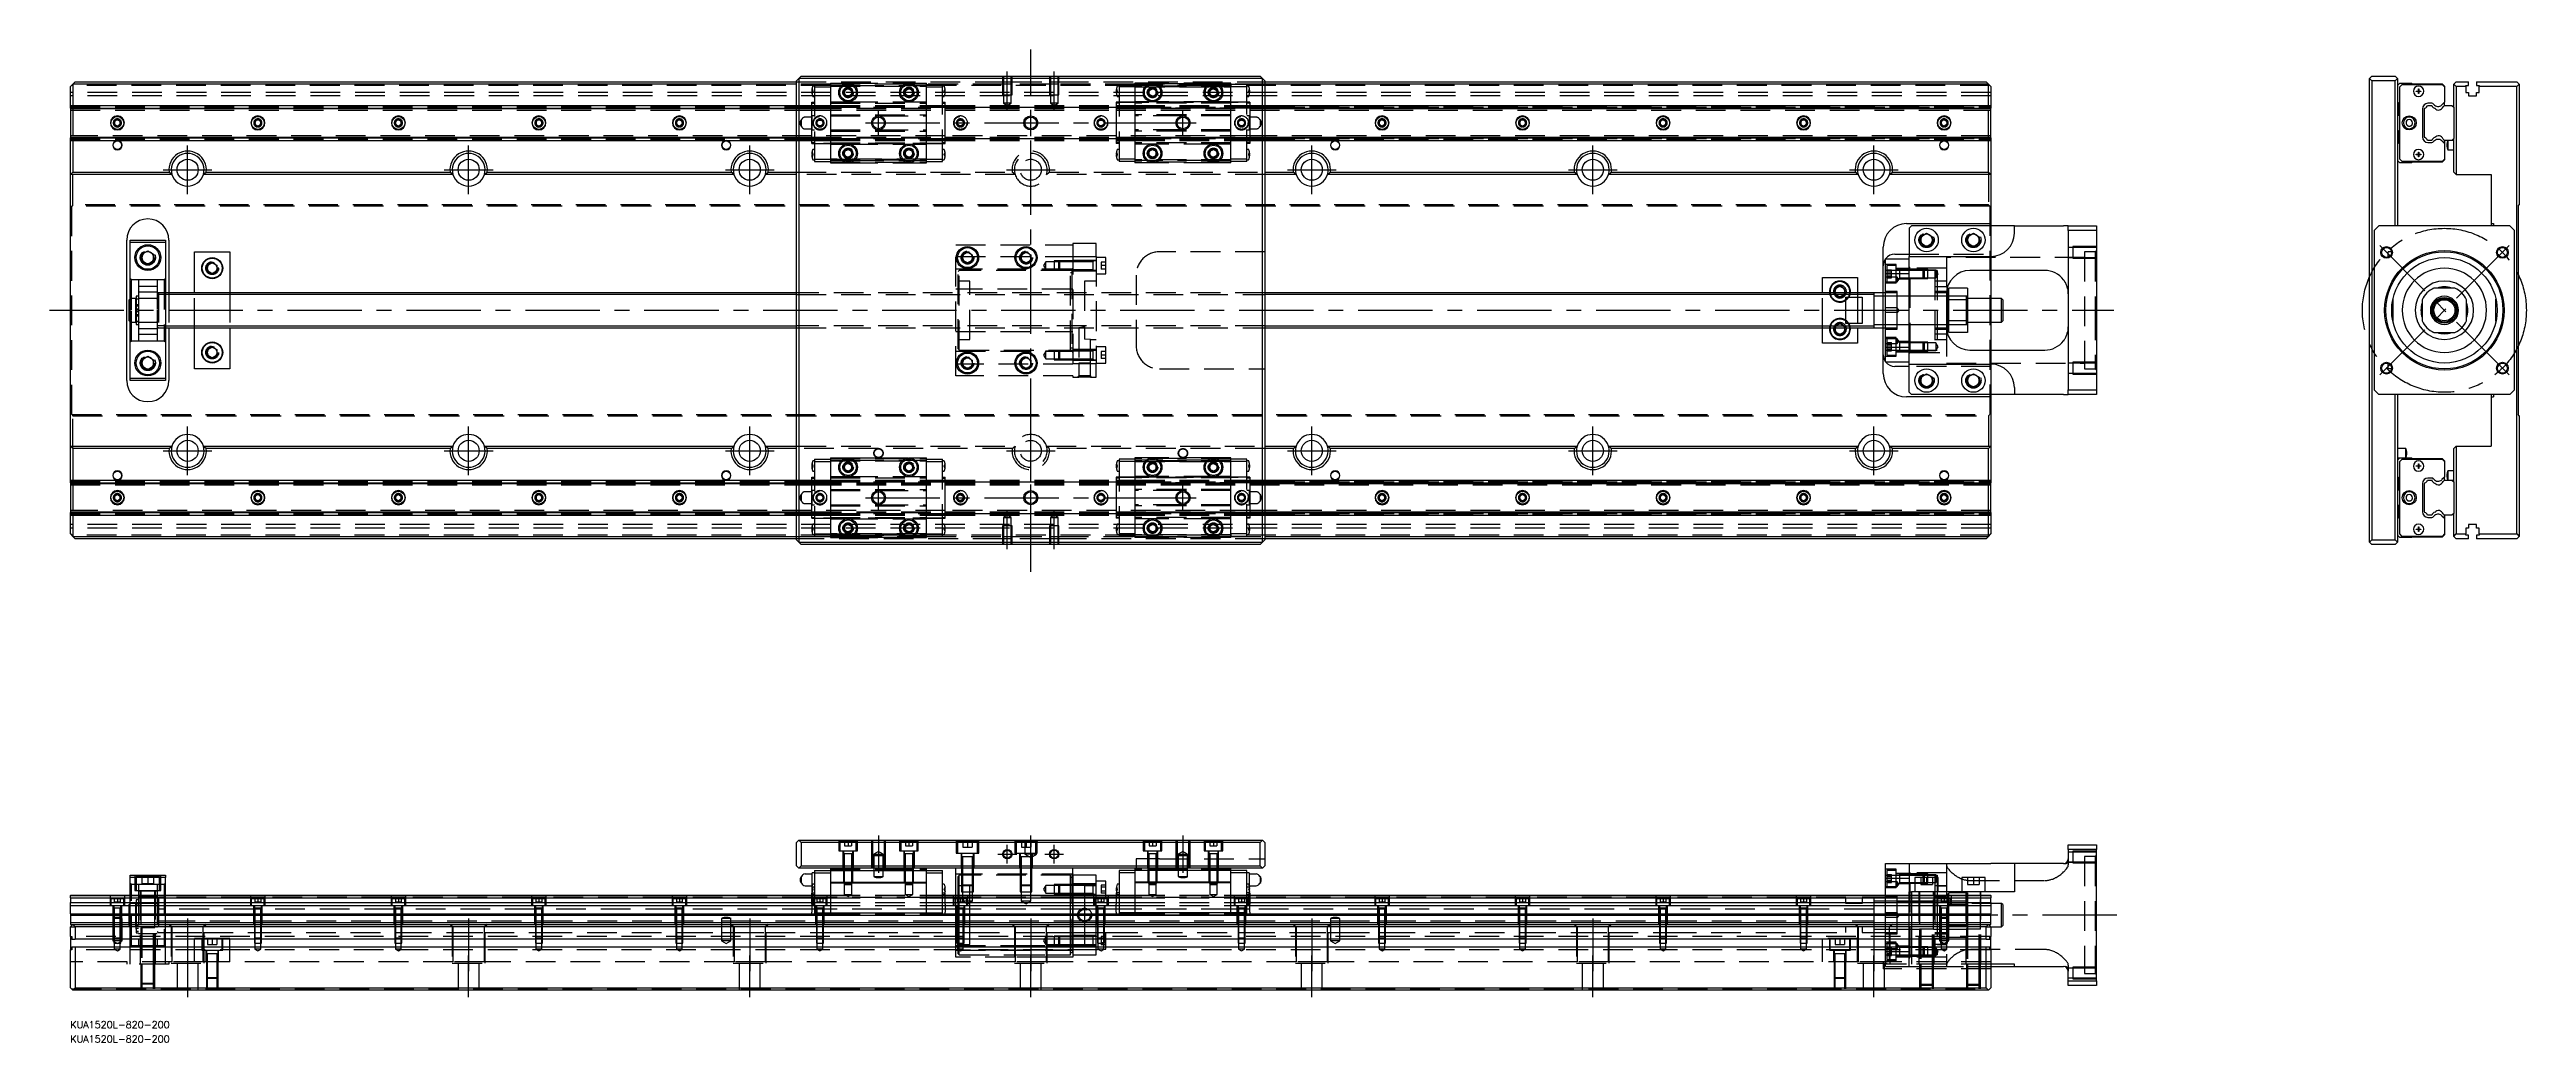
# Model space of a CAD drawing. Extents: x -9 to 1049, y -313 to 111.
import ezdxf

# ---------------------------------------------------------------- set-up
doc = ezdxf.new("R2010")
doc.units = 0
doc.linetypes.add('CENTER', pattern=[50.8, 31.75, -6.35, 6.35, -6.35])
doc.linetypes.add('DASHED', pattern=[19.05, 12.7, -6.35])
doc.layers.get('0').update_dxf_attribs({"linetype": 'CONTINUOUS'})
doc.layers.add('CENTER', color=1, linetype='CENTER')
doc.styles.get("Standard").update_dxf_attribs({"font": 'txt.shx', "height": 3, "bigfont": 'bigfont.shx'})

# ---------------------------------------------------------------- blocks, each defined once
blk = doc.blocks.new('*U2')
at = {"color": 7, "linetype": 'CONTINUOUS'}
blk.add_text('KUA1520L-820-200', height=3, dxfattribs=at).set_placement((-0.1, -306.5))
blk = doc.blocks.new('*U3')
at = {"color": 7, "linetype": 'CONTINUOUS'}
blk.add_text('KUA1520L-820-200', height=3, dxfattribs=at).set_placement((-0.1, -312.6))

msp = doc.modelspace()

# ---------------------------------------------------------------- linework, layer by layer
at = {"color": 7, "linetype": 'CONTINUOUS'}
for p, q in [((1, 96.5), (0, 95.5)), ((0, 87.5), (0, 95.5)), ((2, 97.5), (1, 96.5)), ((1, 96.5), (1, 87.5)), ((310, 96.5), (1, 96.5)), ((2, 97.5), (310, 97.5)), ((311, 99), (310, 98)), ((310, -98), (310, 98)), ((312, 100), (311, 99)), ((311, 99), (311, -99)), ((509, 99), (311, 99)), ((312, 100), (508, 100)), ((509, 99), (508, 100)), ((510, 98), (509, 99)), ((509, -99), (509, 99)), ((510, 98), (510, -98)), ((510, 97.5), (818, 97.5)), ((819, 96.5), (510, 96.5)), ((819, 96.5), (818, 97.5)), ((819, 87.5), (819, 96.5)), ((820, 95.5), (819, 96.5)), ((820, 95.5), (820, 87.5)), ((981.6, 99), (982.6, 100)), ((981.6, -99), (981.6, 99)), ((982.6, 98), (981.6, 99)), ((982.6, 100), (992.6, 100)), ((982.6, 98), (982.6, -98)), ((992.6, 98), (982.6, 98)), ((992.6, 100), (993.6, 99)), ((992.6, 98), (993.6, 99)), ((992.6, 36), (992.6, 98)), ((993.6, 99), (993.6, 36)), ((993.6, 96), (994.6, 97)), ((994.6, 97), (999.6, 97)), ((994.6, 95.4), (995.6, 96.4)), ((994.6, 64.5), (994.6, 95.4)), ((995.6, 96.4), (1012.6, 96.4)), ((999.6, 97), (999.9, 96.7)), ((999.9, 96.7), (1012.6, 96.7)), ((1012.6, 96.7), (1013.6, 95.7)), ((1012.6, 96.4), (1013.6, 95.4)), ((1013.6, 95.7), (1013.6, 95.4)), ((1013.6, 95.4), (1013.6, 88.8)), ((1017.6, 96.5), (1018.6, 97.5)), ((1017.6, 86.7), (1017.6, 96.5)), ((1018.6, 95.5), (1017.6, 96.5)), ((1018.6, 97.5), (1023.9, 97.5)), ((1022.8, 95.5), (1018.6, 95.5)), ((1018.6, 95.5), (1018.6, 58)), ((1022.8, 95.5), (1022.8, 96)), ((1022.8, 96), (1023.9, 96)), ((1022.8, 95.5), (1022.8, 93)), ((1023.9, 96), (1023.9, 97.5)), ((1027.3, 97.5), (1044.6, 97.5)), ((1027.3, 97.5), (1027.3, 96)), ((1027.3, 96), (1028.5, 96)), ((1028.5, 96), (1028.5, 95.5)), ((1028.5, 93), (1028.5, 95.5)), ((1044.6, 95.5), (1028.5, 95.5)), ((1044.6, 97.5), (1045.6, 96.5)), ((1045.6, 96.5), (1044.6, 95.5)), ((1044.6, -95.5), (1044.6, 95.5)), ((1045.6, 96.5), (1045.6, 45)), ((0, 86.3), (0, 87.5)), ((0, 87.5), (310, 87.5)), ((0, 86.3), (0, 86.1)), ((0, 86.3), (310, 86.3)), ((0, 86.1), (0, 73.9)), ((0, 86.1), (310, 86.1)), ((330.5, 93.9), (332, 94.7)), ((330.5, 92.1), (330.5, 93.9)), ((332, 91.3), (330.5, 92.1)), ((332, 94.7), (333.5, 93.9)), ((333.5, 92.1), (332, 91.3)), ((333.5, 93.9), (333.5, 92.1)), ((356.5, 93.9), (358, 94.7)), ((356.5, 92.1), (356.5, 93.9)), ((358, 91.3), (356.5, 92.1)), ((358, 94.7), (359.5, 93.9)), ((359.5, 92.1), (358, 91.3)), ((359.5, 93.9), (359.5, 92.1)), ((460.5, 93.9), (462, 94.7)), ((460.5, 92.1), (460.5, 93.9)), ((462, 91.3), (460.5, 92.1)), ((462, 94.7), (463.5, 93.9)), ((463.5, 92.1), (462, 91.3)), ((463.5, 93.9), (463.5, 92.1)), ((486.5, 93.9), (488, 94.7)), ((486.5, 92.1), (486.5, 93.9)), ((488, 91.3), (486.5, 92.1)), ((488, 94.7), (489.5, 93.9)), ((489.5, 92.1), (488, 91.3)), ((489.5, 93.9), (489.5, 92.1)), ((510, 87.5), (820, 87.5)), ((510, 86.3), (820, 86.3)), ((510, 86.1), (820, 86.1)), ((820, 87.5), (820, 86.3)), ((820, 86.1), (820, 86.3)), ((820, 73.9), (820, 86.1)), ((994.1, 88.5), (993.6, 89)), ((994.1, 83.5), (994.1, 88.5)), ((1001.6, 93.4), (1001.6, 93.6)), ((1001.6, 93.6), (1002.5, 93.6)), ((1002.5, 93.4), (1001.6, 93.4)), ((1002.5, 93.6), (1002.5, 94.5)), ((1002.5, 94.5), (1002.7, 94.5)), ((1002.5, 93.6), (1002.6, 93.5)), ((1002.5, 93.4), (1002.6, 93.5)), ((1002.5, 92.5), (1002.5, 93.4)), ((1002.7, 92.5), (1002.5, 92.5)), ((1002.7, 93.6), (1002.6, 93.5)), ((1002.7, 93.4), (1002.6, 93.5)), ((1002.7, 94.5), (1002.7, 93.6)), ((1002.7, 93.6), (1003.6, 93.6)), ((1003.6, 93.4), (1002.7, 93.4)), ((1002.7, 93.4), (1002.7, 92.5)), ((1003.6, 93.6), (1003.6, 93.4)), ((1004.2, 86), (1004.2, 74)), ((1005.1, 86.1), (1005.3, 86.3)), ((1005.1, 73.9), (1005.1, 86.1)), ((1006.4, 87.5), (1008.2, 87.5)), ((1008.2, 88.4), (1006.6, 88.4)), ((1013.6, 88.8), (1012.5, 87.7)), ((1013.1, 86.9), (1013.6, 87.5)), ((1013.6, 87.5), (1013.6, 88.8)), ((1013.6, 87.5), (1016.8, 87.5)), ((1016.8, 87.5), (1017.6, 86.7)), ((1017.6, 86.7), (1017.6, 73.3)), ((1022.8, 93), (1023.9, 93)), ((1023.9, 93), (1023.9, 91.5)), ((1023.9, 91.5), (1027.3, 91.5)), ((1027.3, 93), (1028.5, 93)), ((1027.3, 91.5), (1027.3, 93)), ((18.7, 80.7), (20, 81.4)), ((18.7, 79.3), (18.7, 80.7)), ((20, 78.6), (18.7, 79.3)), ((20, 81.4), (21.2, 80.7)), ((21.2, 79.3), (20, 78.6)), ((21.2, 80.7), (21.2, 79.3)), ((78.7, 80.7), (80, 81.4)), ((78.7, 79.3), (78.7, 80.7)), ((80, 78.6), (78.7, 79.3)), ((80, 81.4), (81.2, 80.7)), ((81.2, 79.3), (80, 78.6)), ((81.2, 80.7), (81.2, 79.3)), ((138.7, 80.7), (140, 81.4)), ((138.7, 79.3), (138.7, 80.7)), ((140, 78.6), (138.7, 79.3)), ((140, 81.4), (141.2, 80.7)), ((141.2, 79.3), (140, 78.6)), ((141.2, 80.7), (141.2, 79.3)), ((198.7, 80.7), (200, 81.4)), ((198.7, 79.3), (198.7, 80.7)), ((200, 78.6), (198.7, 79.3)), ((200, 81.4), (201.2, 80.7)), ((201.2, 79.3), (200, 78.6)), ((201.2, 80.7), (201.2, 79.3)), ((258.7, 80.7), (260, 81.4)), ((258.7, 79.3), (258.7, 80.7)), ((260, 78.6), (258.7, 79.3)), ((260, 81.4), (261.2, 80.7)), ((261.2, 79.3), (260, 78.6)), ((261.2, 80.7), (261.2, 79.3)), ((558.7, 80.7), (560, 81.4)), ((558.7, 79.3), (558.7, 80.7)), ((560, 78.6), (558.7, 79.3)), ((560, 81.4), (561.2, 80.7)), ((561.2, 79.3), (560, 78.6)), ((561.2, 80.7), (561.2, 79.3)), ((618.7, 80.7), (620, 81.4)), ((618.7, 79.3), (618.7, 80.7)), ((620, 78.6), (618.7, 79.3)), ((620, 81.4), (621.2, 80.7)), ((621.2, 79.3), (620, 78.6)), ((621.2, 80.7), (621.2, 79.3)), ((678.7, 80.7), (680, 81.4)), ((678.7, 79.3), (678.7, 80.7)), ((680, 78.6), (678.7, 79.3)), ((680, 81.4), (681.2, 80.7)), ((681.2, 79.3), (680, 78.6)), ((681.2, 80.7), (681.2, 79.3)), ((738.7, 80.7), (740, 81.4)), ((738.7, 79.3), (738.7, 80.7)), ((740, 78.6), (738.7, 79.3)), ((740, 81.4), (741.2, 80.7)), ((741.2, 79.3), (740, 78.6)), ((741.2, 80.7), (741.2, 79.3)), ((798.7, 80.7), (800, 81.4)), ((798.7, 79.3), (798.7, 80.7)), ((800, 78.6), (798.7, 79.3)), ((800, 81.4), (801.2, 80.7)), ((801.2, 79.3), (800, 78.6)), ((801.2, 80.7), (801.2, 79.3)), ((993.6, 83), (994.1, 83.5)), ((994.1, 76.5), (993.6, 77)), ((994.1, 71.5), (994.1, 76.5)), ((997.3, 80), (997.3, 79.9)), ((997.3, 80), (997.3, 80)), ((997.3, 79.9), (997.3, 79.8)), ((997.3, 79.9), (997.3, 79.9)), ((997.3, 79.8), (997.3, 79.7)), ((997.3, 79.8), (997.3, 79.8)), ((997.3, 79.7), (997.3, 79.6)), ((997.3, 79.7), (997.3, 79.7)), ((997.3, 79.6), (997.3, 79.5)), ((997.3, 79.6), (997.3, 79.6)), ((997.3, 79.5), (997.4, 79.4)), ((997.4, 79.4), (997.4, 79.3)), ((997.4, 79.4), (997.4, 79.4)), ((997.4, 79.3), (997.5, 79.2)), ((997.4, 79.3), (997.4, 79.3)), ((997.5, 79.2), (997.5, 79.1)), ((997.5, 79.2), (997.5, 79.2)), ((997.5, 79.1), (997.6, 79.1)), ((997.6, 79.1), (997.7, 79)), ((997.6, 79.1), (997.6, 79.1)), ((997.7, 79), (997.8, 78.9)), ((997.7, 79), (997.7, 79)), ((997.8, 78.9), (997.9, 78.8)), ((997.8, 78.9), (997.8, 78.9)), ((997.8, 78.9), (997.8, 78.9)), ((997.9, 78.8), (998, 78.8)), ((997.9, 78.8), (997.9, 78.8)), ((998, 78.8), (998, 78.7)), ((998, 78.7), (998.1, 78.7)), ((998.1, 78.7), (998.2, 78.7)), ((998.2, 78.7), (998.3, 78.7)), ((998.2, 78.7), (998.2, 78.7)), ((998.3, 78.7), (998.3, 78.6)), ((998.3, 78.6), (998.4, 78.6)), ((998.4, 78.6), (998.5, 78.6)), ((998.4, 78.6), (998.4, 78.6)), ((998.5, 78.6), (998.6, 78.6)), ((998.6, 78.6), (998.7, 78.6)), ((998.6, 78.6), (998.6, 78.6)), ((998.7, 78.6), (998.8, 78.6)), ((998.7, 78.6), (998.7, 78.6)), ((998.8, 78.6), (998.9, 78.6)), ((998.8, 78.6), (998.8, 78.6)), ((998.9, 78.6), (999, 78.6)), ((999, 78.7), (999.1, 78.7)), ((999, 78.6), (999, 78.7)), ((999.1, 78.7), (999.2, 78.7)), ((999.1, 78.7), (999.1, 78.7)), ((999.2, 78.7), (999.3, 78.8)), ((999.2, 78.7), (999.2, 78.7)), ((999.3, 78.8), (999.4, 78.8)), ((999.3, 78.8), (999.3, 78.8)), ((999.4, 78.9), (999.5, 78.9)), ((999.4, 78.8), (999.4, 78.9)), ((999.5, 78.9), (999.6, 79)), ((999.5, 78.9), (999.5, 78.9)), ((999.6, 79), (999.7, 79.1)), ((999.6, 79), (999.6, 79)), ((999.7, 79.1), (999.8, 79.2)), ((999.7, 79.1), (999.7, 79.1)), ((999.7, 79.1), (999.7, 79.1)), ((999.8, 79.3), (999.9, 79.3)), ((999.8, 79.2), (999.8, 79.3)), ((999.8, 79.2), (999.8, 79.2)), ((999.9, 79.5), (1000, 79.5)), ((999.9, 79.4), (999.9, 79.5)), ((999.9, 79.4), (999.9, 79.4)), ((999.9, 79.3), (999.9, 79.4)), ((1000, 80), (1000, 80)), ((1000, 80), (1000, 80)), ((1000, 80), (1000, 80)), ((1000, 80), (1000, 80)), ((1000, 79.9), (1000, 80)), ((1000, 79.9), (1000, 79.9)), ((1000, 79.8), (1000, 79.9)), ((1000, 79.8), (1000, 79.8)), ((1000, 79.7), (1000, 79.8)), ((1000, 79.7), (1000, 79.7)), ((1000, 79.6), (1000, 79.7)), ((1000, 79.6), (1000, 79.6)), ((1000, 79.5), (1000, 79.6)), ((0, 73.9), (0, 73.7)), ((0, 73.9), (310, 73.9)), ((0, 72.5), (0, 73.7)), ((0, 73.7), (310, 73.7)), ((0, 58), (0, 72.5)), ((0, 72.5), (310, 72.5)), ((1, 72.5), (1, 59)), ((330.5, 67.9), (332, 68.7)), ((330.5, 66.1), (330.5, 67.9)), ((332, 65.3), (330.5, 66.1)), ((332, 68.7), (333.5, 67.9)), ((333.5, 66.1), (332, 65.3)), ((333.5, 67.9), (333.5, 66.1)), ((356.5, 67.9), (358, 68.7)), ((356.5, 66.1), (356.5, 67.9)), ((358, 65.3), (356.5, 66.1)), ((358, 68.7), (359.5, 67.9)), ((359.5, 66.1), (358, 65.3)), ((359.5, 67.9), (359.5, 66.1)), ((460.5, 67.9), (462, 68.7)), ((460.5, 66.1), (460.5, 67.9)), ((462, 65.3), (460.5, 66.1)), ((462, 68.7), (463.5, 67.9)), ((463.5, 66.1), (462, 65.3)), ((463.5, 67.9), (463.5, 66.1)), ((486.5, 67.9), (488, 68.7)), ((486.5, 66.1), (486.5, 67.9)), ((488, 65.3), (486.5, 66.1)), ((488, 68.7), (489.5, 67.9)), ((489.5, 66.1), (488, 65.3)), ((489.5, 67.9), (489.5, 66.1)), ((510, 73.9), (820, 73.9)), ((510, 73.7), (820, 73.7)), ((510, 72.5), (820, 72.5)), ((819, 59), (819, 72.5)), ((820, 73.7), (820, 73.9)), ((820, 73.7), (820, 72.5)), ((820, 72.5), (820, 58)), ((993.6, 71), (994.1, 71.5)), ((994.6, 63), (993.6, 64)), ((995.6, 63.5), (994.6, 64.5)), ((1012.6, 63.5), (995.6, 63.5)), ((1001.6, 66.4), (1001.6, 66.6)), ((1001.6, 66.6), (1002.5, 66.6)), ((1002.5, 66.4), (1001.6, 66.4)), ((1002.5, 66.6), (1002.5, 67.5)), ((1002.5, 67.5), (1002.7, 67.5)), ((1002.5, 66.6), (1002.6, 66.5)), ((1002.5, 66.4), (1002.6, 66.5)), ((1002.5, 65.5), (1002.5, 66.4)), ((1002.7, 65.5), (1002.5, 65.5)), ((1002.7, 66.6), (1002.6, 66.5)), ((1002.7, 66.4), (1002.6, 66.5)), ((1002.7, 67.5), (1002.7, 66.6)), ((1002.7, 66.6), (1003.6, 66.6)), ((1003.6, 66.4), (1002.7, 66.4)), ((1002.7, 66.4), (1002.7, 65.5)), ((1003.6, 66.6), (1003.6, 66.4)), ((1005.3, 73.7), (1005.1, 73.9)), ((1008.2, 72.5), (1006.4, 72.5)), ((1006.6, 71.6), (1008.2, 71.6)), ((1012.5, 72.3), (1013.6, 71.2)), ((1013.6, 64.5), (1012.6, 63.5)), ((1013.6, 64.2), (1012.6, 63.2)), ((1013.6, 72.5), (1013.1, 73.1)), ((1013.6, 72.5), (1013.1, 73.1)), ((1013.6, 72.5), (1013.6, 71.2)), ((1013.6, 71.2), (1013.6, 72.5)), ((1016.8, 72.5), (1013.6, 72.5)), ((1013.6, 71.2), (1013.6, 64.5)), ((1013.6, 64.5), (1013.6, 64.2)), ((1014.6, 70.6), (1014.6, 70.4)), ((1015.1, 72.5), (1015.1, 68.5)), ((1015.1, 68.5), (1017.6, 68.5)), ((1017.6, 73.3), (1016.8, 72.5)), ((1017.6, 72.5), (1016.8, 72.5)), ((1017.6, 59), (1017.6, 73.3)), ((0, 58), (1, 59)), ((0, -58), (0, 58)), ((43.3, 58), (0, 58)), ((1, 59), (42.1, 59)), ((43.3, 58), (42.1, 59)), ((56.7, 58), (57.9, 59)), ((163.3, 58), (56.7, 58)), ((57.9, 59), (162.1, 59)), ((163.3, 58), (162.1, 59)), ((176.7, 58), (177.9, 59)), ((283.3, 58), (176.7, 58)), ((177.9, 59), (282.1, 59)), ((283.3, 58), (282.1, 59)), ((296.7, 58), (297.9, 59)), ((310, 58), (296.7, 58)), ((297.9, 59), (310, 59)), ((510, 59), (522.1, 59)), ((523.3, 58), (510, 58)), ((523.3, 58), (522.1, 59)), ((536.7, 58), (537.9, 59)), ((643.3, 58), (536.7, 58)), ((537.9, 59), (642.1, 59)), ((643.3, 58), (642.1, 59)), ((656.7, 58), (657.9, 59)), ((763.3, 58), (656.7, 58)), ((657.9, 59), (762.1, 59)), ((763.3, 58), (762.1, 59)), ((776.7, 58), (777.9, 59)), ((820, 58), (776.7, 58)), ((777.9, 59), (819, 59)), ((819, 59), (820, 58)), ((820, 58), (820, 37)), ((999.6, 63), (994.6, 63)), ((999.9, 63.2), (999.6, 63)), ((1012.6, 63.2), (999.9, 63.2)), ((1017.6, 59), (1018.6, 58)), ((1018.6, 58), (1033.6, 58)), ((1033.6, 58), (1033.6, 37)), ((1045.1, 44.5), (1045.6, 45)), ((1045.1, 44.5), (1045.1, -44.5)), ((784, 37), (820, 37)), ((786, 36), (785, 35)), ((785, 35), (785, 23)), ((830, 36), (786, 36)), ((790, 31.4), (792.5, 32.9)), ((792.5, 32.9), (795, 31.4)), ((810, 31.4), (812.5, 32.9)), ((812.5, 32.9), (815, 31.4)), ((820, 37), (820, 36)), ((830, 36), (851, 36)), ((830, 33), (830, 36)), ((853, 36), (851, 36)), ((853, 34), (853, 36)), ((853, 36), (865, 36)), ((853, 34), (853, -34)), ((865, 34), (853, 34)), ((865, 36), (865, 34)), ((865, 34), (865, -34)), ((985.6, 36), (983.6, 34)), ((983.6, 34), (983.6, -34)), ((1041.6, 36), (985.6, 36)), ((1033.6, 37), (1033.6, 36)), ((1033.6, 37), (1034.6, 37)), ((1034.6, 37), (1034.6, 36)), ((1043.6, 34), (1041.6, 36)), ((1043.6, -34), (1043.6, 34)), ((24, -30), (24, 30)), ((25.5, 29), (25.5, 30)), ((25.5, 30), (40.5, 30)), ((40.5, 29), (25.5, 29)), ((25.5, -29), (25.5, 29)), ((30.5, 23.9), (33, 25.4)), ((30.5, 21.1), (30.5, 23.9)), ((33, 25.4), (35.5, 23.9)), ((35.5, 23.9), (35.5, 21.1)), ((40.5, 30), (40.5, 29)), ((40.5, 29), (40.5, -29)), ((42, 30), (42, 7.5)), ((53, 7.5), (53, 25)), ((53, 25), (68, 25)), ((68, 25), (68, 7.5)), ((381, 23.7), (383, 24.8)), ((381, 21.3), (381, 23.7)), ((383, 20.2), (381, 21.3)), ((383, 24.8), (385, 23.7)), ((385, 21.3), (383, 20.2)), ((385, 23.7), (385, 21.3)), ((406, 23.7), (408, 24.8)), ((406, 21.3), (406, 23.7)), ((408, 20.2), (406, 21.3)), ((408, 24.8), (410, 23.7)), ((410, 21.3), (408, 20.2)), ((410, 23.7), (410, 21.3)), ((774, 7.5), (774, 27)), ((775, 15.7), (775, 22)), ((775, 22), (785, 22)), ((779, 24), (785, 24)), ((785, 15.7), (785, 23)), ((785, 23), (820, 23)), ((790, 28.6), (790, 31.4)), ((792.5, 27.1), (790, 28.6)), ((795, 28.6), (792.5, 27.1)), ((795, 31.4), (795, 28.6)), ((810, 28.6), (810, 31.4)), ((812.5, 27.1), (810, 28.6)), ((815, 28.6), (812.5, 27.1)), ((815, 31.4), (815, 28.6)), ((989.6, 22.8), (989.6, 25)), ((991, 25), (989.6, 25)), ((1036.4, 24), (1036.6, 24)), ((1036.6, 24), (1036.6, 23.6)), ((33, 19.6), (30.5, 21.1)), ((35.5, 21.1), (33, 19.6)), ((58.5, 19.2), (60.5, 20.3)), ((58.5, 16.8), (58.5, 19.2)), ((60.5, 15.7), (58.5, 16.8)), ((60.5, 20.3), (62.5, 19.2)), ((62.5, 16.8), (60.5, 15.7)), ((62.5, 19.2), (62.5, 16.8)), ((748, 7.5), (748, 14)), ((748, 14), (763, 14)), ((763, 14), (763, 7.5)), ((775, -15.7), (775, 15.7)), ((775, 15.7), (785, 15.7)), ((780.9, 15.7), (780.9, 15.4)), ((785, -15.7), (785, 15.7)), ((785, -15.7), (785, 15.7)), ((843, 17), (811, 17)), ((820, 17), (820, 5)), ((851.1, 12.8), (851, 13)), ((851.3, 12.6), (851.1, 12.8)), ((851.4, 12.4), (851.3, 12.6)), ((851.5, 12.2), (851.4, 12.4)), ((851.6, 12), (851.5, 12.2)), ((851.8, 11.8), (851.6, 12)), ((851.9, 11.6), (851.8, 11.8)), ((852, 11.4), (851.9, 11.6)), ((852.1, 11.1), (852, 11.4)), ((852.3, 10.7), (852.1, 11.1)), ((852.4, 10.4), (852.3, 10.7)), ((25.5, 5), (25, 4.5)), ((25, -4.5), (25, 4.5)), ((310, 7.5), (40.5, 7.5)), ((770, 7.5), (510, 7.5)), ((753.5, 9.2), (755.5, 10.3)), ((753.5, 7.5), (753.5, 9.2)), ((755.5, 10.3), (757.5, 9.2)), ((757.5, 9.2), (757.5, 7.5)), ((758, -5.6), (758, 5.6)), ((758, 5.6), (765, 5.6)), ((765, 5.6), (765, -5.6)), ((775, 7.5), (770, 7.5)), ((770, 7.5), (770, -7.5)), ((770, 7.5), (770, -7.5)), ((801.5, 7.5), (801, 7.5)), ((801, 7), (801, -7)), ((801.7, 9), (801.5, 9)), ((801.5, 9), (801.5, 0)), ((801.5, 0), (801.5, -9)), ((802, 4.5), (802, 9.5)), ((810, 9.5), (802, 9.5)), ((802, -4.5), (802, 4.5)), ((810, 4.5), (802, 4.5)), ((810, 9.5), (810, 4.5)), ((824.5, 5), (810, 5)), ((810, 4.5), (810, -4.5)), ((825, 4.5), (824.5, 5)), ((824.5, -5), (824.5, 5)), ((825, 4.5), (825, -4.5)), ((852.5, 10), (852.4, 10.4)), ((852.6, 9.7), (852.5, 10)), ((852.7, 9.4), (852.6, 9.7)), ((852.8, 9), (852.7, 9.4)), ((852.9, 8.7), (852.8, 9)), ((852.9, 8.3), (852.9, 8.7)), ((853, 7.8), (852.9, 8.3)), ((853, 7.4), (853, 7.8)), ((853, 7), (853, 7.4)), ((853, 7), (853, 7)), ((991.6, 4.7), (991.6, -4.7)), ((1004.1, 4.5), (1004.1, -4.5)), ((1018.1, 9.5), (1009.2, 9.5)), ((1023.1, -4.5), (1023.1, 4.5)), ((1035.6, -4.7), (1035.6, 4.7)), ((25, -4.5), (25.5, -5)), ((40.5, -7.5), (310, -7.5)), ((42, -7.5), (42, -30)), ((53, -25), (53, -7.5)), ((68, -7.5), (68, -25)), ((510, -7.5), (770, -7.5)), ((748, -14), (748, -7.5)), ((753.5, -9.2), (753.5, -7.5)), ((755.5, -10.3), (753.5, -9.2)), ((757.5, -9.2), (755.5, -10.3)), ((757.5, -7.5), (757.5, -9.2)), ((765, -5.6), (758, -5.6)), ((763, -7.5), (763, -14)), ((770, -7.5), (775, -7.5)), ((774, -27), (774, -7.5)), ((801, -7.5), (801.5, -7.5)), ((801.5, -9), (801.7, -9)), ((802, -9.5), (802, -4.5)), ((810, -4.5), (802, -4.5)), ((810, -9.5), (802, -9.5)), ((810, -4.5), (810, -9.5)), ((810, -5), (824.5, -5)), ((820, -5), (820, -17)), ((824.5, -5), (825, -4.5)), ((852.3, -10.8), (852.4, -10.4)), ((852.4, -10.4), (852.5, -10.1)), ((852.5, -10.1), (852.6, -9.7)), ((852.6, -9.7), (852.7, -9.4)), ((852.7, -9.4), (852.8, -9)), ((852.8, -9), (852.9, -8.7)), ((852.9, -8.3), (853, -7.8)), ((852.9, -8.7), (852.9, -8.3)), ((853, -7), (853, -7)), ((853, -7.4), (853, -7)), ((853, -7.8), (853, -7.4)), ((1009.2, -9.5), (1018.1, -9.5)), ((30.5, -21.1), (33, -19.6)), ((30.5, -23.9), (30.5, -21.1)), ((33, -19.6), (35.5, -21.1)), ((35.5, -21.1), (35.5, -23.9)), ((58.5, -16.8), (60.5, -15.7)), ((58.5, -19.2), (58.5, -16.8)), ((60.5, -20.3), (58.5, -19.2)), ((60.5, -15.7), (62.5, -16.8)), ((62.5, -19.2), (60.5, -20.3)), ((62.5, -16.8), (62.5, -19.2)), ((381, -21.3), (383, -20.2)), ((383, -20.2), (385, -21.3)), ((406, -21.3), (408, -20.2)), ((408, -20.2), (410, -21.3)), ((763, -14), (748, -14)), ((775, -22), (775, -15.7)), ((775, -15.7), (785, -15.7)), ((785, -23), (785, -15.7)), ((811, -17), (843, -17)), ((851, -13), (851.1, -12.8)), ((851.1, -12.8), (851.3, -12.6)), ((851.3, -12.6), (851.4, -12.4)), ((851.4, -12.4), (851.5, -12.2)), ((851.5, -12.2), (851.7, -12)), ((851.7, -12), (851.8, -11.7)), ((851.8, -11.7), (852, -11.4)), ((852, -11.4), (852.1, -11.1)), ((852.1, -11.1), (852.3, -10.8)), ((25.5, -30), (25.5, -29)), ((25.5, -29), (40.5, -29)), ((40.5, -30), (25.5, -30)), ((33, -25.4), (30.5, -23.9)), ((35.5, -23.9), (33, -25.4)), ((40.5, -29), (40.5, -30)), ((68, -25), (53, -25)), ((381, -23.7), (381, -21.3)), ((383, -24.8), (381, -23.7)), ((385, -23.7), (383, -24.8)), ((385, -21.3), (385, -23.7)), ((406, -23.7), (406, -21.3)), ((408, -24.8), (406, -23.7)), ((410, -23.7), (408, -24.8)), ((410, -21.3), (410, -23.7)), ((775, -22), (785, -22)), ((785, -24), (779, -24)), ((785, -35), (785, -23)), ((785, -23), (820, -23)), ((790, -28.6), (792.5, -27.1)), ((790, -31.4), (790, -28.6)), ((792.5, -32.9), (790, -31.4)), ((792.5, -27.1), (795, -28.6)), ((795, -31.4), (792.5, -32.9)), ((795, -28.6), (795, -31.4)), ((810, -28.6), (812.5, -27.1)), ((810, -31.4), (810, -28.6)), ((812.5, -32.9), (810, -31.4)), ((812.5, -27.1), (815, -28.6)), ((815, -31.4), (812.5, -32.9)), ((815, -28.6), (815, -31.4)), ((989.6, -25), (989.6, -22.8)), ((991, -25), (989.6, -25)), ((1036.4, -24), (1036.6, -24)), ((1036.6, -23.6), (1036.6, -24)), ((820, -37), (784, -37)), ((785, -35), (786, -36)), ((830, -36), (786, -36)), ((820, -36), (820, -37)), ((820, -37), (820, -58)), ((830, -33), (830, -36)), ((851, -36), (830, -36)), ((851, -36), (853, -36)), ((853, -34), (865, -34)), ((853, -36), (853, -34)), ((865, -36), (853, -36)), ((865, -34), (865, -36)), ((983.6, -34), (985.6, -36)), ((1041.6, -36), (985.6, -36)), ((992.6, -98), (992.6, -36)), ((993.6, -36), (993.6, -99)), ((1033.6, -36), (1033.6, -37)), ((1033.6, -37), (1034.6, -37)), ((1033.6, -37), (1033.6, -58)), ((1034.6, -36), (1034.6, -37)), ((1041.6, -36), (1043.6, -34)), ((1045.6, -45), (1045.1, -44.5)), ((1045.6, -45), (1045.6, -96.5)), ((0, -58), (43.3, -58)), ((1, -59), (0, -58)), ((0, -72.5), (0, -58)), ((42.1, -59), (1, -59)), ((1, -59), (1, -72.5)), ((42.1, -59), (43.3, -58)), ((56.7, -58), (163.3, -58)), ((57.9, -59), (56.7, -58)), ((162.1, -59), (57.9, -59)), ((162.1, -59), (163.3, -58)), ((176.7, -58), (283.3, -58)), ((177.9, -59), (176.7, -58)), ((282.1, -59), (177.9, -59)), ((282.1, -59), (283.3, -58)), ((296.7, -58), (310, -58)), ((297.9, -59), (296.7, -58)), ((310, -59), (297.9, -59)), ((510, -58), (523.3, -58)), ((522.1, -59), (510, -59)), ((522.1, -59), (523.3, -58)), ((536.7, -58), (643.3, -58)), ((537.9, -59), (536.7, -58)), ((642.1, -59), (537.9, -59)), ((642.1, -59), (643.3, -58)), ((656.7, -58), (763.3, -58)), ((657.9, -59), (656.7, -58)), ((762.1, -59), (657.9, -59)), ((762.1, -59), (763.3, -58)), ((776.7, -58), (820, -58)), ((777.9, -59), (776.7, -58)), ((819, -59), (777.9, -59)), ((820, -58), (819, -59)), ((819, -72.5), (819, -59)), ((820, -58), (820, -72.5)), ((997.1, -59), (993.6, -59)), ((993.6, -63), (994.6, -63)), ((993.6, -64), (994.6, -63)), ((994.6, -63), (999.6, -63)), ((997.1, -61), (997.1, -59)), ((997.1, -63), (997.1, -61)), ((997.6, -61.1), (997.6, -60.9)), ((999.6, -63), (999.9, -63.3)), ((999.9, -63.3), (1012.6, -63.3)), ((1012.6, -63.3), (1013.6, -64.3)), ((1018.6, -58), (1017.6, -59)), ((1017.6, -73.3), (1017.6, -59)), ((1018.6, -58), (1033.6, -58)), ((1018.6, -58), (1018.6, -95.5)), ((0, -73.7), (0, -72.5)), ((0, -72.5), (310, -72.5)), ((0, -73.7), (310, -73.7)), ((0, -73.7), (0, -73.9)), ((0, -73.9), (310, -73.9)), ((0, -73.9), (0, -86.1)), ((330.5, -66.1), (332, -65.3)), ((330.5, -67.9), (330.5, -66.1)), ((332, -68.7), (330.5, -67.9)), ((332, -65.3), (333.5, -66.1)), ((333.5, -67.9), (332, -68.7)), ((333.5, -66.1), (333.5, -67.9)), ((356.5, -66.1), (358, -65.3)), ((356.5, -67.9), (356.5, -66.1)), ((358, -68.7), (356.5, -67.9)), ((358, -65.3), (359.5, -66.1)), ((359.5, -67.9), (358, -68.7)), ((359.5, -66.1), (359.5, -67.9)), ((460.5, -66.1), (462, -65.3)), ((460.5, -67.9), (460.5, -66.1)), ((462, -68.7), (460.5, -67.9)), ((462, -65.3), (463.5, -66.1)), ((463.5, -67.9), (462, -68.7)), ((463.5, -66.1), (463.5, -67.9)), ((486.5, -66.1), (488, -65.3)), ((486.5, -67.9), (486.5, -66.1)), ((488, -68.7), (486.5, -67.9)), ((488, -65.3), (489.5, -66.1)), ((489.5, -67.9), (488, -68.7)), ((489.5, -66.1), (489.5, -67.9)), ((510, -72.5), (820, -72.5)), ((510, -73.7), (820, -73.7)), ((510, -73.9), (820, -73.9)), ((820, -72.5), (820, -73.7)), ((820, -73.9), (820, -73.7)), ((820, -86.1), (820, -73.9)), ((994.1, -71.5), (993.6, -71)), ((994.1, -76.5), (994.1, -71.5)), ((994.6, -64.6), (995.6, -63.6)), ((994.6, -95.5), (994.6, -64.6)), ((995.6, -63.6), (1012.6, -63.6)), ((1001.6, -66.6), (1001.6, -66.4)), ((1001.6, -66.4), (1002.5, -66.4)), ((1002.5, -66.6), (1001.6, -66.6)), ((1002.5, -66.4), (1002.5, -65.5)), ((1002.5, -65.5), (1002.7, -65.5)), ((1002.5, -66.4), (1002.6, -66.5)), ((1002.5, -66.6), (1002.6, -66.5)), ((1002.5, -67.5), (1002.5, -66.6)), ((1002.7, -67.5), (1002.5, -67.5)), ((1002.7, -66.4), (1002.6, -66.5)), ((1002.7, -66.6), (1002.6, -66.5)), ((1002.7, -65.5), (1002.7, -66.4)), ((1002.7, -66.4), (1003.6, -66.4)), ((1003.6, -66.6), (1002.7, -66.6)), ((1002.7, -66.6), (1002.7, -67.5)), ((1003.6, -66.4), (1003.6, -66.6)), ((1004.2, -74), (1004.2, -86)), ((1005.1, -73.9), (1005.3, -73.7)), ((1005.1, -86.1), (1005.1, -73.9)), ((1006.4, -72.5), (1008.2, -72.5)), ((1008.2, -71.6), (1006.6, -71.6)), ((1013.6, -71.2), (1012.5, -72.3)), ((1012.6, -63.6), (1013.6, -64.6)), ((1013.1, -73.1), (1013.6, -72.5)), ((1013.6, -64.3), (1013.6, -64.6)), ((1013.6, -64.6), (1013.6, -71.2)), ((1013.6, -72.5), (1013.6, -71.2)), ((1013.6, -72.5), (1016.8, -72.5)), ((1014.6, -70.4), (1014.6, -70.6)), ((1017.6, -68.5), (1015.1, -68.5)), ((1015.1, -68.5), (1015.1, -72.5)), ((1016.8, -72.5), (1017.6, -72.5)), ((1016.8, -72.5), (1017.6, -73.3)), ((1017.6, -73.3), (1017.6, -86.7)), ((18.7, -79.3), (20, -78.6)), ((18.7, -80.7), (18.7, -79.3)), ((20, -81.4), (18.7, -80.7)), ((20, -78.6), (21.2, -79.3)), ((21.2, -80.7), (20, -81.4)), ((21.2, -79.3), (21.2, -80.7)), ((78.7, -79.3), (80, -78.6)), ((78.7, -80.7), (78.7, -79.3)), ((80, -81.4), (78.7, -80.7)), ((80, -78.6), (81.2, -79.3)), ((81.2, -80.7), (80, -81.4)), ((81.2, -79.3), (81.2, -80.7)), ((138.7, -79.3), (140, -78.6)), ((138.7, -80.7), (138.7, -79.3)), ((140, -81.4), (138.7, -80.7)), ((140, -78.6), (141.2, -79.3)), ((141.2, -80.7), (140, -81.4)), ((141.2, -79.3), (141.2, -80.7)), ((198.7, -79.3), (200, -78.6)), ((198.7, -80.7), (198.7, -79.3)), ((200, -81.4), (198.7, -80.7)), ((200, -78.6), (201.2, -79.3)), ((201.2, -80.7), (200, -81.4)), ((201.2, -79.3), (201.2, -80.7)), ((258.7, -79.3), (260, -78.6)), ((258.7, -80.7), (258.7, -79.3)), ((260, -81.4), (258.7, -80.7)), ((260, -78.6), (261.2, -79.3)), ((261.2, -80.7), (260, -81.4)), ((261.2, -79.3), (261.2, -80.7)), ((558.7, -79.3), (560, -78.6)), ((558.7, -80.7), (558.7, -79.3)), ((560, -81.4), (558.7, -80.7)), ((560, -78.6), (561.2, -79.3)), ((561.2, -80.7), (560, -81.4)), ((561.2, -79.3), (561.2, -80.7)), ((618.7, -79.3), (620, -78.6)), ((618.7, -80.7), (618.7, -79.3)), ((620, -81.4), (618.7, -80.7)), ((620, -78.6), (621.2, -79.3)), ((621.2, -80.7), (620, -81.4)), ((621.2, -79.3), (621.2, -80.7)), ((678.7, -79.3), (680, -78.6)), ((678.7, -80.7), (678.7, -79.3)), ((680, -81.4), (678.7, -80.7)), ((680, -78.6), (681.2, -79.3)), ((681.2, -80.7), (680, -81.4)), ((681.2, -79.3), (681.2, -80.7)), ((738.7, -79.3), (740, -78.6)), ((738.7, -80.7), (738.7, -79.3)), ((740, -81.4), (738.7, -80.7)), ((740, -78.6), (741.2, -79.3)), ((741.2, -80.7), (740, -81.4)), ((741.2, -79.3), (741.2, -80.7)), ((798.7, -79.3), (800, -78.6)), ((798.7, -80.7), (798.7, -79.3)), ((800, -81.4), (798.7, -80.7)), ((800, -78.6), (801.2, -79.3)), ((801.2, -80.7), (800, -81.4)), ((801.2, -79.3), (801.2, -80.7)), ((993.6, -77), (994.1, -76.5)), ((994.1, -83.5), (993.6, -83)), ((994.1, -88.5), (994.1, -83.5)), ((997.3, -80), (997.3, -80.1)), ((997.3, -80), (997.3, -80)), ((997.3, -80.1), (997.3, -80.2)), ((997.3, -80.1), (997.3, -80.1)), ((997.3, -80.2), (997.3, -80.3)), ((997.3, -80.2), (997.3, -80.2)), ((997.3, -80.3), (997.3, -80.4)), ((997.3, -80.3), (997.3, -80.3)), ((997.3, -80.4), (997.3, -80.5)), ((997.3, -80.4), (997.3, -80.4)), ((997.3, -80.5), (997.4, -80.6)), ((997.4, -80.6), (997.4, -80.7)), ((997.4, -80.6), (997.4, -80.6)), ((997.4, -80.7), (997.5, -80.8)), ((997.4, -80.7), (997.4, -80.7)), ((997.5, -80.8), (997.5, -80.9)), ((997.5, -80.8), (997.5, -80.8)), ((997.5, -80.9), (997.6, -80.9)), ((997.6, -80.9), (997.7, -81)), ((997.6, -80.9), (997.6, -80.9)), ((997.7, -81), (997.8, -81.1)), ((997.7, -81), (997.7, -81)), ((997.8, -81.1), (997.9, -81.2)), ((997.8, -81.1), (997.8, -81.1)), ((997.8, -81.1), (997.8, -81.1)), ((997.9, -81.2), (998, -81.2)), ((997.9, -81.2), (997.9, -81.2)), ((998, -81.2), (998, -81.3)), ((998, -81.3), (998.1, -81.3)), ((998.1, -81.3), (998.2, -81.3)), ((998.2, -81.3), (998.3, -81.3)), ((998.2, -81.3), (998.2, -81.3)), ((998.3, -81.3), (998.3, -81.4)), ((998.3, -81.4), (998.4, -81.4)), ((998.4, -81.4), (998.5, -81.4)), ((998.4, -81.4), (998.4, -81.4)), ((998.5, -81.4), (998.6, -81.4)), ((998.6, -81.4), (998.7, -81.4)), ((998.6, -81.4), (998.6, -81.4)), ((998.7, -81.4), (998.8, -81.4)), ((998.7, -81.4), (998.7, -81.4)), ((998.8, -81.4), (998.9, -81.4)), ((998.8, -81.4), (998.8, -81.4)), ((998.9, -81.4), (999, -81.4)), ((999, -81.3), (999.1, -81.3)), ((999, -81.4), (999, -81.3)), ((999.1, -81.3), (999.2, -81.3)), ((999.1, -81.3), (999.1, -81.3)), ((999.2, -81.3), (999.3, -81.2)), ((999.2, -81.3), (999.2, -81.3)), ((999.3, -81.2), (999.4, -81.2)), ((999.3, -81.2), (999.3, -81.2)), ((999.4, -81.1), (999.5, -81.1)), ((999.4, -81.2), (999.4, -81.1)), ((999.5, -81.1), (999.6, -81)), ((999.5, -81.1), (999.5, -81.1)), ((999.6, -81), (999.7, -80.9)), ((999.6, -81), (999.6, -81)), ((999.7, -80.9), (999.8, -80.8)), ((999.7, -80.9), (999.7, -80.9)), ((999.7, -80.9), (999.7, -80.9)), ((999.8, -80.7), (999.9, -80.7)), ((999.8, -80.8), (999.8, -80.7)), ((999.8, -80.8), (999.8, -80.8)), ((999.9, -80.5), (1000, -80.5)), ((999.9, -80.6), (999.9, -80.5)), ((999.9, -80.6), (999.9, -80.6)), ((999.9, -80.7), (999.9, -80.6)), ((1000, -80), (1000, -80)), ((1000, -80), (1000, -80)), ((1000, -80), (1000, -80)), ((1000, -80), (1000, -80)), ((1000, -80.1), (1000, -80)), ((1000, -80.1), (1000, -80.1)), ((1000, -80.2), (1000, -80.1)), ((1000, -80.2), (1000, -80.2)), ((1000, -80.3), (1000, -80.2)), ((1000, -80.3), (1000, -80.3)), ((1000, -80.4), (1000, -80.3)), ((1000, -80.4), (1000, -80.4)), ((1000, -80.5), (1000, -80.4)), ((0, -86.1), (0, -86.3)), ((0, -86.1), (310, -86.1)), ((0, -87.5), (0, -86.3)), ((0, -86.3), (310, -86.3)), ((0, -95.5), (0, -87.5)), ((0, -87.5), (310, -87.5)), ((1, -87.5), (1, -96.5)), ((330.5, -92.1), (332, -91.3)), ((330.5, -93.9), (330.5, -92.1)), ((332, -94.7), (330.5, -93.9)), ((332, -91.3), (333.5, -92.1)), ((333.5, -93.9), (332, -94.7)), ((333.5, -92.1), (333.5, -93.9)), ((356.5, -92.1), (358, -91.3)), ((356.5, -93.9), (356.5, -92.1)), ((358, -94.7), (356.5, -93.9)), ((358, -91.3), (359.5, -92.1)), ((359.5, -93.9), (358, -94.7)), ((359.5, -92.1), (359.5, -93.9)), ((460.5, -92.1), (462, -91.3)), ((460.5, -93.9), (460.5, -92.1)), ((462, -94.7), (460.5, -93.9)), ((462, -91.3), (463.5, -92.1)), ((463.5, -93.9), (462, -94.7)), ((463.5, -92.1), (463.5, -93.9)), ((486.5, -92.1), (488, -91.3)), ((486.5, -93.9), (486.5, -92.1)), ((488, -94.7), (486.5, -93.9)), ((488, -91.3), (489.5, -92.1)), ((489.5, -93.9), (488, -94.7)), ((489.5, -92.1), (489.5, -93.9)), ((510, -86.1), (820, -86.1)), ((510, -86.3), (820, -86.3)), ((510, -87.5), (820, -87.5)), ((819, -96.5), (819, -87.5)), ((820, -86.3), (820, -86.1)), ((820, -86.3), (820, -87.5)), ((820, -87.5), (820, -95.5)), ((993.6, -89), (994.1, -88.5)), ((1001.6, -93.6), (1001.6, -93.4)), ((1001.6, -93.4), (1002.5, -93.4)), ((1002.5, -93.6), (1001.6, -93.6)), ((1002.5, -93.4), (1002.5, -92.5)), ((1002.5, -92.5), (1002.7, -92.5)), ((1002.5, -93.4), (1002.6, -93.5)), ((1002.5, -93.6), (1002.6, -93.5)), ((1002.5, -94.5), (1002.5, -93.6)), ((1002.7, -94.5), (1002.5, -94.5)), ((1002.7, -93.4), (1002.6, -93.5)), ((1002.7, -93.6), (1002.6, -93.5)), ((1002.7, -92.5), (1002.7, -93.4)), ((1002.7, -93.4), (1003.6, -93.4)), ((1003.6, -93.6), (1002.7, -93.6)), ((1002.7, -93.6), (1002.7, -94.5)), ((1003.6, -93.4), (1003.6, -93.6)), ((1005.3, -86.3), (1005.1, -86.1)), ((1008.2, -87.5), (1006.4, -87.5)), ((1006.6, -88.4), (1008.2, -88.4)), ((1012.5, -87.7), (1013.6, -88.8)), ((1013.6, -87.5), (1013.1, -86.9)), ((1013.6, -87.5), (1013.1, -86.9)), ((1013.6, -87.5), (1013.6, -88.8)), ((1013.6, -88.8), (1013.6, -87.5)), ((1016.8, -87.5), (1013.6, -87.5)), ((1013.6, -88.8), (1013.6, -95.5)), ((1017.6, -86.7), (1016.8, -87.5)), ((1017.6, -96.5), (1017.6, -86.7)), ((1022.8, -93), (1022.8, -95.5)), ((1023.9, -93), (1022.8, -93)), ((1023.9, -91.5), (1023.9, -93)), ((1027.3, -91.5), (1023.9, -91.5)), ((1027.3, -93), (1027.3, -91.5)), ((1028.5, -93), (1027.3, -93)), ((1028.5, -95.5), (1028.5, -93)), ((0, -95.5), (1, -96.5)), ((1, -96.5), (310, -96.5)), ((1, -96.5), (2, -97.5)), ((310, -97.5), (2, -97.5)), ((310, -98), (311, -99)), ((311, -99), (509, -99)), ((311, -99), (312, -100)), ((508, -100), (312, -100)), ((508, -100), (509, -99)), ((509, -99), (510, -98)), ((510, -96.5), (819, -96.5)), ((818, -97.5), (510, -97.5)), ((818, -97.5), (819, -96.5)), ((819, -96.5), (820, -95.5)), ((981.6, -99), (982.6, -98)), ((982.6, -100), (981.6, -99)), ((982.6, -98), (992.6, -98)), ((992.6, -100), (982.6, -100)), ((993.6, -99), (992.6, -98)), ((993.6, -99), (992.6, -100)), ((994.6, -97), (993.6, -96)), ((995.6, -96.5), (994.6, -95.5)), ((999.6, -97), (994.6, -97)), ((1012.6, -96.5), (995.6, -96.5)), ((999.9, -96.8), (999.6, -97)), ((1012.6, -96.8), (999.9, -96.8)), ((1013.6, -95.5), (1012.6, -96.5)), ((1013.6, -95.8), (1012.6, -96.8)), ((1013.6, -95.5), (1013.6, -95.8)), ((1017.6, -96.5), (1018.6, -95.5)), ((1018.6, -97.5), (1017.6, -96.5)), ((1018.6, -95.5), (1022.8, -95.5)), ((1023.9, -97.5), (1018.6, -97.5)), ((1022.8, -96), (1022.8, -95.5)), ((1023.9, -96), (1022.8, -96)), ((1023.9, -97.5), (1023.9, -96)), ((1028.5, -96), (1027.3, -96)), ((1027.3, -96), (1027.3, -97.5)), ((1044.6, -97.5), (1027.3, -97.5)), ((1028.5, -95.5), (1028.5, -96)), ((1028.5, -95.5), (1044.6, -95.5)), ((1044.6, -95.5), (1045.6, -96.5)), ((1045.6, -96.5), (1044.6, -97.5)), ((310, -227.2), (311, -226.2)), ((310, -237.2), (310, -227.2)), ((311, -226.2), (509, -226.2)), ((311, -226.2), (312, -227.2)), ((508, -227.2), (312, -227.2)), ((312, -227.2), (312, -237.2)), ((508, -227.2), (509, -226.2)), ((508, -237.2), (508, -227.2)), ((509, -226.2), (510, -227.2)), ((510, -227.2), (510, -237.2)), ((853, -228.2), (865, -228.2)), ((853, -230.2), (853, -228.2)), ((853, -230.2), (853, -234.2)), ((865, -230.2), (853, -230.2)), ((865, -228.2), (865, -230.2)), ((865, -286.2), (865, -230.2)), ((25.5, -241.2), (40.5, -241.2)), ((25.5, -242.2), (25.5, -241.2)), ((25.5, -249.7), (25.5, -242.2)), ((40.5, -242.2), (25.5, -242.2)), ((40.5, -241.2), (40.5, -242.2)), ((40.5, -249.7), (40.5, -242.2)), ((310, -237.2), (311, -238.2)), ((312, -237.2), (311, -238.2)), ((509, -238.2), (311, -238.2)), ((311.7, -243.9), (311.7, -242.4)), ((312, -237.2), (508, -237.2)), ((312.1, -244.6), (312.1, -241.8)), ((316.7, -240.7), (313.7, -240.7)), ((317.7, -240.2), (316.7, -240.2)), ((316.7, -245.6), (316.7, -240.2)), ((317.7, -239.2), (317.7, -240.2)), ((317.7, -239.2), (324.5, -239.2)), ((317.7, -240.2), (317.7, -257.2)), ((317.7, -240.2), (324.5, -240.2)), ((324.5, -238.2), (324.5, -239.2)), ((324.5, -239.2), (365.5, -239.2)), ((324.5, -239.2), (324.5, -244.2)), ((365.5, -239.2), (365.5, -238.2)), ((365.5, -239.2), (372.3, -239.2)), ((365.5, -244.2), (365.5, -239.2)), ((365.5, -240.2), (372.3, -240.2)), ((372.3, -240.2), (372.3, -239.2)), ((372.3, -257.2), (372.3, -240.2)), ((378, -249.7), (378, -238.2)), ((428, -249.7), (428, -238.2)), ((438, -241.2), (428, -241.2)), ((438, -249.7), (438, -241.2)), ((454.5, -239.2), (447.7, -239.2)), ((447.7, -239.2), (447.7, -240.2)), ((447.7, -240.2), (447.7, -257.2)), ((454.5, -240.2), (447.7, -240.2)), ((454.5, -238.2), (454.5, -239.2)), ((454.5, -239.2), (454.5, -244.2)), ((495.5, -239.2), (454.5, -239.2)), ((495.5, -239.2), (495.5, -238.2)), ((502.3, -239.2), (495.5, -239.2)), ((495.5, -244.2), (495.5, -239.2)), ((502.3, -240.2), (495.5, -240.2)), ((502.3, -240.2), (502.3, -239.2)), ((503.3, -240.2), (502.3, -240.2)), ((502.3, -257.2), (502.3, -240.2)), ((503.3, -240.2), (503.3, -245.6)), ((506.2, -240.7), (503.3, -240.7)), ((507.9, -241.8), (507.9, -244.6)), ((509, -238.2), (508, -237.2)), ((508.3, -242.4), (508.3, -243.9)), ((509, -238.2), (510, -237.2)), ((775, -242.5), (775, -236.2)), ((775, -236.2), (785, -236.2)), ((775, -249.7), (775, -242.5)), ((775, -242.5), (785, -242.5)), ((780.9, -242.5), (780.9, -242.8)), ((785, -236.2), (820, -236.2)), ((785, -236.2), (785, -248.2)), ((787.5, -242.2), (787.5, -248.2)), ((797.5, -242.2), (787.5, -242.2)), ((797.5, -248.2), (797.5, -242.2)), ((807.5, -242.2), (807.5, -248.2)), ((817.5, -242.2), (807.5, -242.2)), ((817.5, -248.2), (817.5, -242.2)), ((830, -236.2), (820, -236.2)), ((851, -236.2), (830, -236.2)), ((830, -236.2), (830, -248.2)), ((0, -249.7), (0, -249.8)), ((0, -249.7), (316.5, -249.7)), ((0, -249.8), (316.5, -249.8)), ((0, -250.9), (0, -249.8)), ((0, -250.9), (0, -252.8)), ((0, -250.9), (316.5, -250.9)), ((0, -252.8), (316.5, -252.8)), ((0, -254.1), (0, -252.8)), ((313.7, -245.7), (316.7, -245.7)), ((316.5, -247.1), (316.6, -247.1)), ((316.6, -247.3), (316.5, -247.3)), ((316.5, -251.1), (316.5, -248.7)), ((316.5, -248.7), (316.7, -248.7)), ((316.5, -252.7), (316.5, -251.1)), ((316.5, -253.5), (316.5, -252.7)), ((316.5, -253.5), (316.5, -257)), ((316.6, -247.1), (316.6, -247.3)), ((317.7, -245), (317, -245)), ((317, -249.4), (317.7, -249.4)), ((324.5, -244.2), (365.5, -244.2)), ((324.5, -244.2), (324.5, -244.4)), ((324.5, -244.4), (324.5, -257.2)), ((324.5, -244.4), (365.5, -244.4)), ((365.5, -244.4), (365.5, -244.2)), ((365.5, -257.2), (365.5, -244.4)), ((373, -245), (372.3, -245)), ((372.3, -249.4), (373, -249.4)), ((373.3, -248.7), (373.5, -248.7)), ((373.4, -247.3), (373.4, -247.1)), ((373.4, -247.1), (373.5, -247.1)), ((373.5, -247.3), (373.4, -247.3)), ((373.5, -251.1), (373.5, -248.7)), ((373.5, -249.7), (446.5, -249.7)), ((373.5, -249.8), (446.5, -249.8)), ((373.5, -250.9), (446.5, -250.9)), ((373.5, -252.7), (373.5, -251.1)), ((373.5, -253.5), (373.5, -252.7)), ((373.5, -252.8), (446.5, -252.8)), ((373.5, -253.5), (373.5, -257)), ((446.5, -247.1), (446.6, -247.1)), ((446.6, -247.3), (446.5, -247.3)), ((446.5, -248.7), (446.5, -251.1)), ((446.7, -248.7), (446.5, -248.7)), ((446.5, -251.1), (446.5, -252.7)), ((446.5, -252.7), (446.5, -253.5)), ((446.5, -257), (446.5, -253.5)), ((446.6, -247.1), (446.6, -247.3)), ((447.7, -245), (447, -245)), ((447, -249.4), (447.7, -249.4)), ((454.5, -244.2), (454.5, -244.4)), ((495.5, -244.2), (454.5, -244.2)), ((454.5, -244.4), (454.5, -257.2)), ((495.5, -244.4), (454.5, -244.4)), ((495.5, -244.4), (495.5, -244.2)), ((495.5, -257.2), (495.5, -244.4)), ((503, -245), (502.3, -245)), ((502.3, -249.4), (503, -249.4)), ((503.3, -245.7), (506.2, -245.7)), ((503.5, -248.7), (503.3, -248.7)), ((503.4, -247.3), (503.4, -247.1)), ((503.4, -247.1), (503.5, -247.1)), ((503.5, -247.3), (503.4, -247.3)), ((503.5, -248.7), (503.5, -251.1)), ((503.5, -249.7), (820, -249.7)), ((503.5, -249.8), (820, -249.8)), ((503.5, -250.9), (820, -250.9)), ((503.5, -251.1), (503.5, -252.7)), ((503.5, -252.7), (503.5, -253.5)), ((503.5, -252.8), (820, -252.8)), ((503.5, -257), (503.5, -253.5)), ((785, -248.2), (786, -248.2)), ((785, -249.7), (785, -248.2)), ((830, -248.2), (786, -248.2)), ((786, -248.2), (786, -249.7)), ((820, -249.8), (820, -249.7)), ((820, -249.8), (820, -250.9)), ((820, -252.8), (820, -250.9)), ((820, -252.8), (820, -254.1)), ((0, -257.6), (0, -254.1)), ((0, -254.1), (316.5, -254.1)), ((0, -257.6), (0, -258.2)), ((0, -257.6), (316.5, -257.6)), ((0, -258.2), (0, -261.4)), ((0, -258.2), (316.5, -258.2)), ((0, -261.4), (0, -262.2)), ((0, -261.4), (820, -261.4)), ((0, -263.2), (1, -262.2)), ((0, -262.2), (1, -262.2)), ((0, -267.3), (0, -263.2)), ((1, -262.2), (819, -262.2)), ((1, -262.2), (2, -263.2)), ((818, -263.2), (2, -263.2)), ((2, -263.2), (2, -268.5)), ((80, -255.2), (78.5, -255.2)), ((316.5, -258.2), (316.5, -257)), ((316.5, -258.2), (373.5, -258.2)), ((317.7, -257.2), (317.7, -258.2)), ((317.7, -257.2), (324.5, -257.2)), ((317.7, -258.2), (324.5, -258.2)), ((324.5, -257.2), (324.5, -258.2)), ((324.5, -257.2), (365.5, -257.2)), ((324.5, -258.2), (365.5, -258.2)), ((365.5, -257.2), (372.3, -257.2)), ((365.5, -258.2), (365.5, -257.2)), ((365.5, -258.2), (372.3, -258.2)), ((372.3, -258.2), (372.3, -257.2)), ((373.5, -254.1), (446.5, -254.1)), ((373.5, -258.2), (373.5, -257)), ((373.5, -257.6), (446.5, -257.6)), ((373.5, -258.2), (820, -258.2)), ((446.5, -257), (446.5, -258.2)), ((447.7, -258.2), (446.5, -258.2)), ((454.5, -257.2), (447.7, -257.2)), ((447.7, -257.2), (447.7, -258.2)), ((454.5, -258.2), (447.7, -258.2)), ((454.5, -257.2), (454.5, -258.2)), ((495.5, -257.2), (454.5, -257.2)), ((495.5, -258.2), (454.5, -258.2)), ((502.3, -257.2), (495.5, -257.2)), ((495.5, -258.2), (495.5, -257.2)), ((502.3, -258.2), (495.5, -258.2)), ((502.3, -258.2), (502.3, -257.2)), ((503.5, -258.2), (502.3, -258.2)), ((503.5, -254.1), (820, -254.1)), ((503.5, -257), (503.5, -258.2)), ((503.5, -257.6), (820, -257.6)), ((818, -263.2), (819, -262.2)), ((818, -268.5), (818, -263.2)), ((819, -262.2), (820, -263.2)), ((819, -262.2), (820, -262.2)), ((820, -254.1), (820, -257.6)), ((820, -258.2), (820, -257.6)), ((820, -261.4), (820, -258.2)), ((820, -262.2), (820, -261.4)), ((820, -263.2), (820, -267.3)), ((0, -267.3), (0, -268.5)), ((0, -267.3), (0.5, -267.3)), ((0, -268.5), (0, -271.9)), ((0.5, -268.5), (0, -268.5)), ((0, -271.9), (0, -273)), ((0, -271.9), (0.5, -271.9)), ((0.5, -273), (0, -273)), ((0, -289.2), (0, -273)), ((0.5, -267.3), (0.5, -268.5)), ((0.5, -268.5), (2, -268.5)), ((2, -271.9), (0.5, -271.9)), ((0.5, -271.9), (0.5, -273)), ((818, -268.5), (2, -268.5)), ((818, -271.9), (2, -271.9)), ((2, -271.9), (2, -289.2)), ((818, -268.5), (819.5, -268.5)), ((819.5, -271.9), (818, -271.9)), ((818, -289.2), (818, -271.9)), ((819.5, -268.5), (819.5, -267.3)), ((819.5, -267.3), (820, -267.3)), ((820, -268.5), (819.5, -268.5)), ((819.5, -271.9), (820, -271.9)), ((819.5, -273), (819.5, -271.9)), ((820, -273), (819.5, -273)), ((820, -268.5), (820, -267.3)), ((820, -271.9), (820, -268.5)), ((820, -273), (820, -271.9)), ((820, -273), (820, -289.2)), ((830, -279.2), (820, -279.2)), ((820, -280.2), (830, -280.2)), ((830, -280.2), (830, -279.2)), ((830, -280.2), (851, -280.2)), ((853, -286.2), (853, -282.2)), ((1, -290.2), (0, -289.2)), ((2, -289.2), (1, -290.2)), ((819, -290.2), (1, -290.2)), ((2, -289.2), (818, -289.2)), ((819, -290.2), (818, -289.2)), ((820, -289.2), (819, -290.2)), ((853, -288.2), (853, -286.2)), ((853, -286.2), (865, -286.2)), ((865, -288.2), (853, -288.2)), ((865, -286.2), (865, -288.2))]:
    msp.add_line(p, q, dxfattribs=at)
at = {"color": 3, "linetype": 'DASHED'}
for p, q in [((324.5, 96), (0.5, 96)), ((310, 97.5), (398, 97.5)), ((324.5, 96.5), (310, 96.5)), ((317.7, 95.7), (317, 95.7)), ((317.7, 96.4), (317.7, 95.4)), ((317.7, 96.4), (324.5, 96.4)), ((317.7, 95.4), (317.7, 64.5)), ((317.7, 95.4), (324.5, 95.4)), ((324.5, 97), (324.5, 96)), ((324.5, 97), (332, 97)), ((324.5, 96.7), (365.5, 96.7)), ((330.1, 96.5), (324.5, 96.5)), ((324.5, 96), (324.5, 89)), ((324.5, 96), (329.4, 96)), ((324.5, 95.7), (365.5, 95.7)), ((329.4, 96), (330.2, 96)), ((332, 96.5), (330.1, 96.5)), ((330.2, 96), (333.8, 96)), ((332, 97), (358, 97)), ((333.9, 96.5), (332, 96.5)), ((333.8, 96), (334.6, 96)), ((356.1, 96.5), (333.9, 96.5)), ((334.6, 96), (355.4, 96)), ((355.4, 96), (356.2, 96)), ((358, 96.5), (356.1, 96.5)), ((356.2, 96), (359.8, 96)), ((358, 97), (365.5, 97)), ((359.9, 96.5), (358, 96.5)), ((359.8, 96), (360.6, 96)), ((365.5, 96.5), (359.9, 96.5)), ((360.6, 96), (365.5, 96)), ((365.5, 96), (365.5, 97)), ((398, 96.5), (365.5, 96.5)), ((365.5, 96.4), (372.3, 96.4)), ((365.5, 89), (365.5, 96)), ((454.5, 96), (365.5, 96)), ((365.5, 95.4), (372.3, 95.4)), ((372.3, 95.4), (372.3, 96.4)), ((373, 95.7), (372.3, 95.7)), ((372.3, 64.5), (372.3, 95.4)), ((398, 100), (398, 92)), ((398, 97.5), (402, 97.5)), ((402, 96.5), (398, 96.5)), ((398.4, 100), (398.4, 92)), ((401.7, 92), (401.7, 100)), ((402, 92), (402, 100)), ((402, 97.5), (418, 97.5)), ((418, 96.5), (402, 96.5)), ((418, 100), (418, 92)), ((418, 97.5), (422, 97.5)), ((422, 96.5), (418, 96.5)), ((418.4, 100), (418.4, 92)), ((421.7, 92), (421.7, 100)), ((422, 92), (422, 100)), ((422, 97.5), (510, 97.5)), ((454.5, 96.5), (422, 96.5)), ((447.7, 95.7), (447, 95.7)), ((447.7, 96.4), (447.7, 95.4)), ((454.5, 96.4), (447.7, 96.4)), ((454.5, 95.4), (447.7, 95.4)), ((447.7, 95.4), (447.7, 64.5)), ((454.5, 97), (454.5, 96)), ((462, 97), (454.5, 97)), ((495.5, 96.7), (454.5, 96.7)), ((460.1, 96.5), (454.5, 96.5)), ((454.5, 96), (454.5, 89)), ((459.4, 96), (454.5, 96)), ((495.5, 95.7), (454.5, 95.7)), ((495.5, 95.4), (454.5, 95.4)), ((454.5, 95.4), (495.5, 95.4)), ((460.2, 96), (459.4, 96)), ((462, 96.5), (460.1, 96.5)), ((463.8, 96), (460.2, 96)), ((488, 97), (462, 97)), ((463.9, 96.5), (462, 96.5)), ((464.6, 96), (463.8, 96)), ((486.1, 96.5), (463.9, 96.5)), ((485.4, 96), (464.6, 96)), ((486.2, 96), (485.4, 96)), ((488, 96.5), (486.1, 96.5)), ((489.8, 96), (486.2, 96)), ((495.5, 97), (488, 97)), ((489.9, 96.5), (488, 96.5)), ((490.6, 96), (489.8, 96)), ((495.5, 96.5), (489.9, 96.5)), ((495.5, 96), (490.6, 96)), ((495.5, 96), (495.5, 97)), ((502.3, 96.4), (495.5, 96.4)), ((510, 96.5), (495.5, 96.5)), ((495.5, 89), (495.5, 96)), ((819.5, 96), (495.5, 96)), ((502.3, 95.4), (495.5, 95.4)), ((502.3, 95.4), (502.3, 96.4)), ((503, 95.7), (502.3, 95.7)), ((502.3, 64.5), (502.3, 95.4)), ((820, 93), (0, 93)), ((820, 91.5), (0, 91.5)), ((0, 86.9), (310, 86.9)), ((0, 86.7), (820, 86.7)), ((0, 86.3), (316.5, 86.3)), ((0, 85.5), (316.5, 85.5)), ((1, 87.5), (1, 72.5)), ((310, 87.5), (316.5, 87.5)), ((310, 86.9), (316.5, 86.9)), ((310, 86.3), (316.5, 86.3)), ((310, 86.1), (316.5, 86.1)), ((316.5, 93.6), (316.6, 93.6)), ((316.6, 93.4), (316.5, 93.4)), ((316.5, 88.4), (316.5, 88.8)), ((316.5, 88.8), (317.7, 88.8)), ((316.5, 88.4), (317.7, 88.4)), ((316.5, 86), (316.5, 88.4)), ((316.5, 87.5), (317.7, 87.5)), ((316.5, 87), (317.7, 87)), ((316.5, 86.9), (317.7, 86.9)), ((316.5, 86.3), (373.5, 86.3)), ((316.5, 86.3), (373.5, 86.3)), ((316.5, 86.1), (373.5, 86.1)), ((316.5, 74), (316.5, 86)), ((316.5, 85.5), (373.5, 85.5)), ((316.6, 94.5), (316.9, 93.6)), ((316.6, 93.6), (316.9, 93.6)), ((316.6, 93.6), (316.6, 93.4)), ((316.9, 93.4), (316.6, 92.5)), ((316.6, 93.4), (316.9, 93.4)), ((316.9, 93.6), (316.9, 93.5)), ((316.9, 93.4), (316.9, 93.5)), ((317, 91.3), (317.7, 91.3)), ((317.7, 87.5), (324.5, 87.5)), ((317.7, 86.9), (324.5, 86.9)), ((324.5, 89), (324.5, 88.5)), ((324.5, 89), (332, 89)), ((324.5, 88.5), (324.5, 83.5)), ((324.5, 88.5), (365.5, 88.5)), ((324.5, 87.5), (365.5, 87.5)), ((324.5, 86.9), (365.5, 86.9)), ((330, 93), (330, 93.3)), ((332, 89), (358, 89)), ((356, 93), (356, 93.3)), ((358, 89), (365.5, 89)), ((365.5, 88.5), (365.5, 89)), ((365.5, 83.5), (365.5, 88.5)), ((365.5, 87.5), (372.3, 87.5)), ((365.5, 86.9), (372.3, 86.9)), ((372.3, 91.3), (373, 91.3)), ((372.3, 88.8), (373.5, 88.8)), ((372.3, 88.4), (373.5, 88.4)), ((372.3, 87.5), (373.5, 87.5)), ((372.3, 87), (373.5, 87)), ((372.3, 86.9), (373.5, 86.9)), ((373.1, 93.6), (373.4, 94.5)), ((373.1, 93.6), (373.1, 93.5)), ((373.4, 93.6), (373.1, 93.6)), ((373.1, 93.4), (373.1, 93.5)), ((373.4, 92.5), (373.1, 93.4)), ((373.4, 93.4), (373.1, 93.4)), ((373.4, 93.4), (373.4, 93.6)), ((373.4, 93.6), (373.5, 93.6)), ((373.5, 93.4), (373.4, 93.4)), ((373.5, 88.4), (373.5, 88.8)), ((373.5, 86), (373.5, 88.4)), ((373.5, 87.5), (446.5, 87.5)), ((373.5, 86.9), (446.5, 86.9)), ((373.5, 86.3), (446.5, 86.3)), ((373.5, 86.3), (446.5, 86.3)), ((373.5, 86.1), (446.5, 86.1)), ((373.5, 74), (373.5, 86)), ((373.5, 85.5), (446.5, 85.5)), ((398, 92), (402, 92)), ((398.4, 92), (398.4, 88.5)), ((398.4, 88.5), (400, 87.5)), ((401.7, 88.5), (398.4, 88.5)), ((400, 87.5), (401.7, 88.5)), ((401.7, 88.5), (401.7, 92)), ((418, 92), (422, 92)), ((418.4, 92), (418.4, 88.5)), ((418.4, 88.5), (420, 87.5)), ((421.7, 88.5), (418.4, 88.5)), ((420, 87.5), (421.7, 88.5)), ((421.7, 88.5), (421.7, 92)), ((446.5, 93.6), (446.6, 93.6)), ((446.6, 93.4), (446.5, 93.4)), ((446.5, 88.8), (446.5, 88.4)), ((447.7, 88.8), (446.5, 88.8)), ((447.7, 88.4), (446.5, 88.4)), ((446.5, 88.4), (446.5, 86)), ((446.5, 87.5), (447.7, 87.5)), ((446.5, 87), (447.7, 87)), ((446.5, 86.9), (447.7, 86.9)), ((503.5, 86.3), (446.5, 86.3)), ((446.5, 86.3), (503.5, 86.3)), ((446.5, 86.1), (503.5, 86.1)), ((446.5, 86), (446.5, 74)), ((446.5, 85.5), (503.5, 85.5)), ((446.6, 94.5), (446.9, 93.6)), ((446.6, 93.6), (446.9, 93.6)), ((446.6, 93.6), (446.6, 93.4)), ((446.9, 93.4), (446.6, 92.5)), ((446.6, 93.4), (446.9, 93.4)), ((446.9, 93.6), (446.9, 93.5)), ((446.9, 93.4), (446.9, 93.5)), ((447, 91.3), (447.7, 91.3)), ((447.7, 88.8), (502.3, 88.8)), ((454.5, 88.8), (447.7, 88.8)), ((447.7, 87.5), (454.5, 87.5)), ((447.7, 86.9), (454.5, 86.9)), ((454.5, 89), (454.5, 88.5)), ((462, 89), (454.5, 89)), ((495.5, 88.8), (454.5, 88.8)), ((454.5, 88.5), (454.5, 83.5)), ((495.5, 88.5), (454.5, 88.5)), ((454.5, 87.5), (495.5, 87.5)), ((454.5, 86.9), (495.5, 86.9)), ((460, 93), (460, 93.3)), ((488, 89), (462, 89)), ((486, 93), (486, 93.3)), ((495.5, 89), (488, 89)), ((495.5, 88.5), (495.5, 89)), ((502.3, 88.8), (495.5, 88.8)), ((495.5, 83.5), (495.5, 88.5)), ((495.5, 87.5), (502.3, 87.5)), ((495.5, 86.9), (502.3, 86.9)), ((502.3, 91.3), (503, 91.3)), ((503.5, 88.8), (502.3, 88.8)), ((503.5, 88.4), (502.3, 88.4)), ((502.3, 87.5), (503.5, 87.5)), ((502.3, 87), (503.5, 87)), ((502.3, 86.9), (503.5, 86.9)), ((503.1, 93.6), (503.4, 94.5)), ((503.1, 93.6), (503.1, 93.5)), ((503.4, 93.6), (503.1, 93.6)), ((503.1, 93.4), (503.1, 93.5)), ((503.4, 92.5), (503.1, 93.4)), ((503.4, 93.4), (503.1, 93.4)), ((503.4, 93.4), (503.4, 93.6)), ((503.4, 93.6), (503.5, 93.6)), ((503.5, 93.4), (503.4, 93.4)), ((503.5, 88.8), (503.5, 88.4)), ((503.5, 88.4), (503.5, 86)), ((503.5, 87.5), (510, 87.5)), ((503.5, 86.9), (510, 86.9)), ((503.5, 86.3), (820, 86.3)), ((503.5, 86.3), (510, 86.3)), ((503.5, 86.1), (510, 86.1)), ((503.5, 86), (503.5, 74)), ((503.5, 85.5), (820, 85.5)), ((510, 86.9), (820, 86.9)), ((819, 72.5), (819, 87.5)), ((316.5, 74.5), (0, 74.5)), ((18.5, 80), (18.5, 80.2)), ((78.5, 80), (78.5, 80.2)), ((138.5, 80), (138.5, 80.2)), ((198.5, 80), (198.5, 80.2)), ((258.5, 80), (258.5, 80.2)), ((311.7, 80), (311.7, 80.7)), ((311.7, 79.2), (311.7, 80)), ((312.1, 80), (312.1, 81.4)), ((312.1, 78.6), (312.1, 80)), ((316.7, 82.5), (313.7, 82.5)), ((313.7, 77.5), (316.7, 77.5)), ((373.5, 74.5), (316.5, 74.5)), ((317.7, 83), (316.7, 83)), ((316.7, 80), (316.7, 83)), ((316.7, 77), (316.7, 80)), ((316.7, 77), (317.7, 77)), ((318.5, 80), (318.5, 80.2)), ((318.7, 80.7), (320, 81.4)), ((318.7, 79.3), (318.7, 80.7)), ((320, 78.6), (318.7, 79.3)), ((320, 81.4), (321.2, 80.7)), ((321.2, 79.3), (320, 78.6)), ((321.2, 80.7), (321.2, 79.3)), ((324.5, 83.5), (324.5, 83)), ((324.5, 83.5), (365.5, 83.5)), ((324.5, 83), (324.5, 77)), ((324.5, 83), (345, 83)), ((324.5, 77), (324.5, 76.5)), ((324.5, 77), (345, 77)), ((324.5, 76.5), (324.5, 71.5)), ((324.5, 76.5), (365.5, 76.5)), ((345, 83), (365.5, 83)), ((345, 77), (365.5, 77)), ((365.5, 83), (365.5, 83.5)), ((365.5, 77), (365.5, 83)), ((365.5, 76.5), (365.5, 77)), ((365.5, 71.5), (365.5, 76.5)), ((446.5, 74.5), (373.5, 74.5)), ((378.5, 80), (378.5, 80.2)), ((378.7, 80.7), (380, 81.4)), ((378.7, 79.3), (378.7, 80.7)), ((380, 78.6), (378.7, 79.3)), ((380, 81.4), (381.2, 80.7)), ((381.2, 79.3), (380, 78.6)), ((381.2, 80.7), (381.2, 79.3)), ((438.5, 80), (438.5, 80.2)), ((438.7, 80.7), (440, 81.4)), ((438.7, 79.3), (438.7, 80.7)), ((440, 78.6), (438.7, 79.3)), ((440, 81.4), (441.2, 80.7)), ((441.2, 79.3), (440, 78.6)), ((441.2, 80.7), (441.2, 79.3)), ((503.5, 74.5), (446.5, 74.5)), ((454.5, 83.5), (454.5, 83)), ((495.5, 83.5), (454.5, 83.5)), ((454.5, 83), (454.5, 77)), ((475, 83), (454.5, 83)), ((454.5, 77), (454.5, 76.5)), ((475, 77), (454.5, 77)), ((454.5, 76.5), (454.5, 71.5)), ((495.5, 76.5), (454.5, 76.5)), ((495.5, 83), (475, 83)), ((495.5, 77), (475, 77)), ((495.5, 83), (495.5, 83.5)), ((495.5, 77), (495.5, 83)), ((495.5, 76.5), (495.5, 77)), ((495.5, 71.5), (495.5, 76.5)), ((498.5, 80), (498.5, 80.2)), ((498.7, 80.7), (500, 81.4)), ((498.7, 79.3), (498.7, 80.7)), ((500, 78.6), (498.7, 79.3)), ((500, 81.4), (501.2, 80.7)), ((501.2, 79.3), (500, 78.6)), ((501.2, 80.7), (501.2, 79.3)), ((503.3, 83), (502.3, 83)), ((502.3, 77), (503.3, 77)), ((503.3, 83), (503.3, 77)), ((506.2, 82.5), (503.3, 82.5)), ((503.3, 77.5), (506.2, 77.5)), ((820, 74.5), (503.5, 74.5)), ((507.9, 81.4), (507.9, 80)), ((507.9, 80), (507.9, 78.6)), ((508.3, 80.7), (508.3, 80)), ((508.3, 80), (508.3, 79.2)), ((558.5, 80), (558.5, 80.2)), ((618.5, 80), (618.5, 80.2)), ((678.5, 80), (678.5, 80.2)), ((738.5, 80), (738.5, 80.2)), ((798.5, 80), (798.5, 80.2)), ((0, 73.7), (316.5, 73.7)), ((0, 73.3), (820, 73.3)), ((0, 73.1), (310, 73.1)), ((310, 73.9), (316.5, 73.9)), ((310, 73.7), (316.5, 73.7)), ((310, 73.1), (316.5, 73.1)), ((310, 72.5), (316.5, 72.5)), ((316.5, 71.6), (316.5, 74)), ((316.5, 73.9), (373.5, 73.9)), ((316.5, 73.7), (373.5, 73.7)), ((316.5, 73.7), (373.5, 73.7)), ((316.5, 73.1), (317.7, 73.1)), ((317.7, 73), (316.5, 73)), ((316.5, 72.5), (317.7, 72.5)), ((316.5, 71.2), (316.5, 71.6)), ((316.5, 71.6), (317.7, 71.6)), ((316.5, 71.2), (317.7, 71.2)), ((316.5, 66.6), (316.6, 66.6)), ((316.6, 66.4), (316.5, 66.4)), ((316.6, 67.5), (316.9, 66.6)), ((316.6, 66.6), (316.9, 66.6)), ((316.6, 66.6), (316.6, 66.4)), ((316.9, 66.4), (316.6, 65.5)), ((316.6, 66.4), (316.9, 66.4)), ((316.9, 66.6), (316.9, 66.5)), ((316.9, 66.4), (316.9, 66.5)), ((317.7, 68.7), (317, 68.7)), ((317, 64.3), (317.7, 64.3)), ((317.7, 73.1), (324.5, 73.1)), ((317.7, 72.5), (324.5, 72.5)), ((372.3, 71.2), (317.7, 71.2)), ((317.7, 71.2), (324.5, 71.2)), ((317.7, 64.5), (324.5, 64.5)), ((317.7, 64.5), (317.7, 63.5)), ((317.7, 63.5), (324.5, 63.5)), ((324.5, 73.1), (365.5, 73.1)), ((324.5, 72.5), (365.5, 72.5)), ((324.5, 71.5), (324.5, 71)), ((324.5, 71.5), (365.5, 71.5)), ((324.5, 71.2), (365.5, 71.2)), ((324.5, 71), (324.5, 64)), ((324.5, 71), (332, 71)), ((324.5, 64.5), (365.5, 64.5)), ((365.5, 64.5), (324.5, 64.5)), ((324.5, 64.2), (365.5, 64.2)), ((324.5, 64), (324.5, 63)), ((324.5, 64), (329.4, 64)), ((329.4, 64), (330.2, 64)), ((330, 67), (330, 67.3)), ((330.2, 64), (333.8, 64)), ((332, 71), (358, 71)), ((333.8, 64), (334.6, 64)), ((334.6, 64), (355.4, 64)), ((355.4, 64), (356.2, 64)), ((356, 67), (356, 67.3)), ((356.2, 64), (359.8, 64)), ((358, 71), (365.5, 71)), ((359.8, 64), (360.6, 64)), ((360.6, 64), (365.5, 64)), ((365.5, 73.1), (373.5, 73.1)), ((365.5, 72.5), (373.5, 72.5)), ((365.5, 71), (365.5, 71.5)), ((365.5, 71.2), (373.5, 71.2)), ((365.5, 64), (365.5, 71)), ((365.5, 64.5), (372.3, 64.5)), ((365.5, 63), (365.5, 64)), ((365.5, 63.5), (372.3, 63.5)), ((373.5, 73), (372.3, 73)), ((372.3, 71.6), (373.5, 71.6)), ((373, 68.7), (372.3, 68.7)), ((372.3, 63.5), (372.3, 64.5)), ((372.3, 64.3), (373, 64.3)), ((373.1, 66.6), (373.4, 67.5)), ((373.1, 66.6), (373.1, 66.5)), ((373.4, 66.6), (373.1, 66.6)), ((373.1, 66.4), (373.1, 66.5)), ((373.4, 65.5), (373.1, 66.4)), ((373.4, 66.4), (373.1, 66.4)), ((373.4, 66.4), (373.4, 66.6)), ((373.4, 66.6), (373.5, 66.6)), ((373.5, 66.4), (373.4, 66.4)), ((373.5, 71.6), (373.5, 74)), ((373.5, 73.9), (446.5, 73.9)), ((373.5, 73.7), (446.5, 73.7)), ((373.5, 73.7), (446.5, 73.7)), ((373.5, 73.1), (446.5, 73.1)), ((373.5, 72.5), (446.5, 72.5)), ((373.5, 71.2), (373.5, 71.6)), ((446.5, 74), (446.5, 71.6)), ((446.5, 73.9), (503.5, 73.9)), ((503.5, 73.7), (446.5, 73.7)), ((446.5, 73.7), (503.5, 73.7)), ((446.5, 73.1), (454.5, 73.1)), ((447.7, 73), (446.5, 73)), ((446.5, 72.5), (454.5, 72.5)), ((446.5, 71.6), (446.5, 71.2)), ((447.7, 71.6), (446.5, 71.6)), ((447.7, 71.2), (446.5, 71.2)), ((446.5, 66.6), (446.6, 66.6)), ((446.6, 66.4), (446.5, 66.4)), ((446.6, 67.5), (446.9, 66.6)), ((446.6, 66.6), (446.9, 66.6)), ((446.6, 66.6), (446.6, 66.4)), ((446.9, 66.4), (446.6, 65.5)), ((446.6, 66.4), (446.9, 66.4)), ((446.9, 66.6), (446.9, 66.5)), ((446.9, 66.4), (446.9, 66.5)), ((447.7, 68.7), (447, 68.7)), ((447, 64.3), (447.7, 64.3)), ((447.7, 64.5), (447.7, 63.5)), ((454.5, 64.5), (447.7, 64.5)), ((454.5, 63.5), (447.7, 63.5)), ((454.5, 73.1), (503.5, 73.1)), ((454.5, 72.5), (503.5, 72.5)), ((454.5, 71.5), (454.5, 71)), ((495.5, 71.5), (454.5, 71.5)), ((454.5, 71), (454.5, 64)), ((462, 71), (454.5, 71)), ((495.5, 64.2), (454.5, 64.2)), ((454.5, 64), (454.5, 63)), ((459.4, 64), (454.5, 64)), ((460.2, 64), (459.4, 64)), ((460, 67), (460, 67.3)), ((463.8, 64), (460.2, 64)), ((488, 71), (462, 71)), ((464.6, 64), (463.8, 64)), ((485.4, 64), (464.6, 64)), ((486.2, 64), (485.4, 64)), ((486, 67), (486, 67.3)), ((489.8, 64), (486.2, 64)), ((495.5, 71), (488, 71)), ((490.6, 64), (489.8, 64)), ((495.5, 64), (490.6, 64)), ((495.5, 71), (495.5, 71.5)), ((495.5, 64), (495.5, 71)), ((502.3, 64.5), (495.5, 64.5)), ((495.5, 63), (495.5, 64)), ((502.3, 63.5), (495.5, 63.5)), ((503.5, 73), (502.3, 73)), ((503.5, 71.6), (502.3, 71.6)), ((503.5, 71.2), (502.3, 71.2)), ((503, 68.7), (502.3, 68.7)), ((502.3, 63.5), (502.3, 64.5)), ((502.3, 64.3), (503, 64.3)), ((503.1, 66.6), (503.4, 67.5)), ((503.1, 66.6), (503.1, 66.5)), ((503.4, 66.6), (503.1, 66.6)), ((503.1, 66.4), (503.1, 66.5)), ((503.4, 65.5), (503.1, 66.4)), ((503.4, 66.4), (503.1, 66.4)), ((503.4, 66.4), (503.4, 66.6)), ((503.4, 66.6), (503.5, 66.6)), ((503.5, 66.4), (503.4, 66.4)), ((503.5, 74), (503.5, 71.6)), ((503.5, 73.9), (510, 73.9)), ((503.5, 73.7), (820, 73.7)), ((503.5, 73.7), (510, 73.7)), ((503.5, 73.1), (510, 73.1)), ((503.5, 72.5), (510, 72.5)), ((503.5, 71.6), (503.5, 71.2)), ((510, 73.1), (820, 73.1)), ((1, 45), (1, 59)), ((310, 59), (402.1, 59)), ((403.3, 58), (310, 58)), ((324.5, 63.2), (365.5, 63.2)), ((324.5, 63), (332, 63)), ((332, 63), (358, 63)), ((358, 63), (365.5, 63)), ((403.3, 58), (402.1, 59)), ((416.7, 58), (417.9, 59)), ((510, 58), (416.7, 58)), ((417.9, 59), (510, 59)), ((495.5, 63.2), (454.5, 63.2)), ((462, 63), (454.5, 63)), ((488, 63), (462, 63)), ((495.5, 63), (488, 63)), ((819, 59), (819, 45)), ((1, 45), (0.5, 44.5)), ((819.5, 44.5), (0.5, 44.5)), ((0.5, -44.5), (0.5, 44.5)), ((819, 45), (1, 45)), ((819.5, 44.5), (819, 45)), ((819.5, 44.5), (819.5, -44.5)), ((820, 36), (820, 24)), ((30, 22.5), (30, 22.8)), ((378, -28), (378, 28)), ((378, 28), (428, 28)), ((378, 23), (428, 23)), ((385.5, 22.8), (385.5, 22.5)), ((405.5, 22.5), (405.5, 22.9)), ((438, 28.5), (428, 28.5)), ((428, 28.5), (428, 28)), ((428, 28), (428, -28)), ((428, 22.9), (438, 22.9)), ((438, 21.3), (428, 21.3)), ((438, 22.9), (438, 28.5)), ((438, 22.9), (438, -22.9)), ((442, 22.6), (438, 22.6)), ((442, 15.6), (442, 22.6)), ((510, 25), (465, 25)), ((785, 24), (820, 24)), ((785, 15.7), (785, 22)), ((795.5, 30.4), (795.5, 30)), ((860, 22.5), (801, 22.5)), ((801, 22.5), (801, 7)), ((809.5, 30), (809.5, 30.3)), ((820, 24), (820, 23)), ((820, 23), (820, 17)), ((855, 26.8), (853, 26.8)), ((853, 22.6), (855, 22.6)), ((865, 27.2), (855, 27.2)), ((855, 27.2), (855, 22.2)), ((865, 26.8), (855, 26.8)), ((855, 22.6), (865, 22.6)), ((855, 22.2), (865, 22.2)), ((864.5, 25), (860, 25)), ((860, 25), (860, -25)), ((865, 25.5), (864.5, 25)), ((864.5, 25), (864.5, 0)), ((26, 13), (25.5, 13.5)), ((29, 13), (26, 13)), ((26, 0), (26, 13)), ((37, 13), (29, 13)), ((29, 13), (29, 0)), ((40, 13), (37, 13)), ((37, 13), (37, 0)), ((40.5, 13.5), (40, 13)), ((40, 13), (40, -13)), ((63, 18.3), (63, 18)), ((427.5, 17.5), (378, 17.5)), ((379.5, 17), (379, 16.5)), ((379, -16.5), (379, 16.5)), ((384, 12.5), (379, 12.5)), ((427, 17), (379.5, 17)), ((379.5, -17), (379.5, 17)), ((384, -12.5), (384, 12.5)), ((416.5, 20.7), (415.5, 19.1)), ((415.5, 19.1), (416.5, 17.4)), ((416.5, 17.4), (416.5, 20.7)), ((420, 20.7), (416.5, 20.7)), ((416.5, 17.4), (420, 17.4)), ((420, 21.1), (420, 17.1)), ((422.3, 21.1), (420, 21.1)), ((422, 20.7), (420, 20.7)), ((420, 17.4), (422, 17.4)), ((420, 17.1), (422.3, 17.1)), ((422.3, 21.1), (422, 20.7)), ((422, 17.4), (422, 20.7)), ((428, 20.7), (422, 20.7)), ((428, 20.7), (422, 20.7)), ((422, 17.4), (428, 17.4)), ((422, 17.4), (422.3, 17.1)), ((422, 17.4), (428, 17.4)), ((422.3, 21.1), (422.3, 17.1)), ((428, 21.1), (422.3, 21.1)), ((428, 21.1), (422.3, 21.1)), ((422.3, 17.1), (428, 17.1)), ((422.3, 17.1), (428, 17.1)), ((427, -17), (427, 17)), ((428, 16), (427, 16)), ((428, 18), (427.5, 17.5)), ((427.5, 17.5), (427.5, -17.5)), ((436.6, 21.1), (428, 21.1)), ((436.6, 20.7), (428, 20.7)), ((428, 17.4), (436.6, 17.4)), ((428, 17.1), (436.6, 17.1)), ((428, 16.8), (438, 16.8)), ((438, 12.5), (433, 12.5)), ((433, 12.5), (433, -12.3)), ((436.6, 17.1), (436.6, 21.1)), ((436.6, 17.1), (436.6, 21.1)), ((436.6, 20.8), (436.6, 21.1)), ((436.6, 21.1), (436.6, 20.8)), ((438, 21.1), (436.6, 21.1)), ((436.6, 17.3), (436.6, 20.8)), ((436.6, 17.1), (436.6, 17.3)), ((436.6, 17.3), (436.6, 17.1)), ((436.6, 17.1), (436.6, 17.1)), ((436.6, 17.1), (438, 17.1)), ((438, 15.6), (442, 15.6)), ((440, 20.6), (440, 19.1)), ((442, 20.6), (440, 20.6)), ((442, 19.1), (440, 19.1)), ((440, 19.1), (440, 17.6)), ((442, 17.6), (440, 17.6)), ((455, 15), (455, -15)), ((779.5, 19.6), (775, 19.6)), ((775.5, 17), (775, 17)), ((780, 14.2), (775, 14.2)), ((775, 12.2), (780, 12.2)), ((779.5, 11.6), (775, 11.6)), ((779.5, 19.1), (775.5, 19.1)), ((775.5, 19.1), (775.5, 15.6)), ((775.5, 17.3), (777.5, 17.3)), ((775.5, 17.1), (777.5, 17.1)), ((779.5, 17), (775.5, 17)), ((775.5, 16.4), (777.5, 16.4)), ((775.5, 15.6), (775.5, 12.1)), ((775.5, 15.6), (777.5, 15.6)), ((775.5, 14.7), (777.5, 14.7)), ((775.5, 14.1), (777.5, 14.1)), ((775.5, 13.8), (777.5, 13.8)), ((775.5, 12.1), (779.5, 12.1)), ((777.5, 16.4), (777.5, 17.3)), ((777.5, 14.7), (777.5, 16.4)), ((777.5, 13.8), (777.5, 14.7)), ((779.5, 11.6), (779.5, 19.6)), ((785, 17.8), (779.5, 17.8)), ((780.9, 17.6), (779.5, 17.6)), ((780.9, 17), (779.5, 17)), ((779.5, 13.6), (780.9, 13.6)), ((785, 13.3), (779.5, 13.3)), ((780.6, 13.2), (780, 14.2)), ((780, 13.2), (780, 14.2)), ((780.6, 13.2), (780, 13.2)), ((780, 12.2), (780.6, 13.2)), ((780, 12.2), (780, 13.2)), ((780.6, 13.2), (780, 13.2)), ((780.9, 17.6), (780.9, 13.6)), ((780.9, 17.6), (780.9, 17.6)), ((780.9, 17.6), (780.9, 17.6)), ((785, 17.6), (780.9, 17.6)), ((780.9, 17.6), (780.9, 17)), ((785, 17.2), (780.9, 17.2)), ((785, 17), (780.9, 17)), ((780.9, 17), (780.9, 15.7)), ((780.9, 15.4), (780.9, 14.1)), ((780.9, 14.1), (780.9, 13.6)), ((780.9, 13.9), (785, 13.9)), ((780.9, 13.6), (780.9, 13.6)), ((780.9, 13.6), (785, 13.6)), ((780.9, 13.6), (780.9, 13.6)), ((785.5, 18), (785, 18.5)), ((785.5, 18), (785, 18)), ((791.1, 17.6), (785, 17.6)), ((791.1, 17.6), (785, 17.6)), ((791.5, 17.2), (785, 17.2)), ((791.5, 17), (785, 17)), ((785, 13.9), (791.5, 13.9)), ((785, 13.6), (791.1, 13.6)), ((785, 13.6), (791.1, 13.6)), ((801, 18), (785.5, 18)), ((785.5, -18), (785.5, 18)), ((791.5, 17.2), (791.1, 17.6)), ((791.1, 15.6), (791.1, 17.6)), ((791.1, 13.6), (791.1, 15.6)), ((791.1, 13.6), (791.5, 13.9)), ((793, 17.6), (791.1, 17.6)), ((791.1, 13.6), (793, 13.6)), ((793, 17.2), (791.5, 17.2)), ((791.5, 17.2), (791.5, 15.6)), ((793, 17), (791.5, 17)), ((791.5, 15.6), (791.5, 13.9)), ((791.5, 13.9), (793, 13.9)), ((793, 13.6), (793, 17.6)), ((796.5, 17.2), (793, 17.2)), ((796, 17), (793, 17)), ((793, 13.9), (796.5, 13.9)), ((797, 17), (796, 17)), ((796, 17), (796, 0)), ((797, 12.5), (796, 12.5)), ((797.5, 15.6), (796.5, 17.2)), ((796.5, 17.2), (796.5, 15.6)), ((796.5, 13.9), (797.5, 15.6)), ((796.5, 15.6), (796.5, 13.9)), ((797, 17), (797, 0)), ((801, 12.5), (797, 12.5)), ((851, 13), (851.2, 12.7)), ((27.9, 5), (25.5, 5)), ((26, -13), (26, 0)), ((27.9, -5), (27.9, 5)), ((28, 4.8), (27.9, 4.8)), ((29, 6), (28, 6)), ((28, 6), (28, -6)), ((29, 4.8), (28, 4.8)), ((29, 4.7), (28, 4.7)), ((29, 2.4), (28, 2.4)), ((28, 2.3), (29, 2.3)), ((29, 1.8), (28, 1.8)), ((28, 0.6), (29, 0.6)), ((28, 0.3), (29, 0.3)), ((37, 10.2), (29, 10.2)), ((37, 7.8), (29, 7.8)), ((36.7, 5), (29, 5)), ((29, 0), (29, -13)), ((37, 5), (36.7, 5)), ((37.5, 7.5), (37, 7)), ((40.5, 6.8), (37, 6.8)), ((37, 0), (37, -13)), ((40.5, 7.5), (37.5, 7.5)), ((37.5, 7.5), (37.5, -7.5)), ((42, 7.5), (42, -7.5)), ((53, -7.5), (53, 7.5)), ((68, 7.5), (68, -7.5)), ((510, 7.5), (310, 7.5)), ((310, 6.8), (510, 6.8)), ((427.5, 9), (378, 9)), ((428, 9), (427.5, 9)), ((748, -7.5), (748, 7.5)), ((753, 8), (753, 8.3)), ((753.5, 6.8), (753.5, 7.5)), ((755.5, 5.7), (753.5, 6.8)), ((757.5, 6.8), (755.5, 5.7)), ((757.5, 7.5), (757.5, 6.8)), ((763, 7.5), (763, -7.5)), ((775, 6), (770, 6)), ((774, 6), (774, 7.5)), ((774, -6), (774, 6)), ((780, 8), (775, 8)), ((780, 7.5), (775, 7.5)), ((780, 6), (775, 6)), ((780, 1), (775, 1)), ((780, 1), (780, 8)), ((785, 6), (780, 6)), ((780.6, 0), (780, 1)), ((780, -1), (780, 1)), ((780.6, 0), (780, -1)), ((796, 6), (785, 6)), ((801, 10), (796, 10)), ((801, 8), (796, 8)), ((801, 7.5), (796, 7.5)), ((801, 6), (796, 6)), ((796, 0), (796, -17)), ((797, 0), (797, -17)), ((801, 7.5), (801, 7.5)), ((801.5, 6), (801, 6)), ((802, 6), (801.5, 6)), ((809.5, 6), (802, 6)), ((810, 5.5), (809.5, 6)), ((809.5, -6), (809.5, 6)), ((810, 6), (809.5, 6)), ((820, 5), (820, -5)), ((864.5, 0), (864.5, -25)), ((25.5, -5), (27.9, -5)), ((27.9, -4.8), (28, -4.8)), ((28, -0.3), (29, -0.3)), ((29, -0.6), (28, -0.6)), ((28, -1.8), (29, -1.8)), ((29, -2.3), (28, -2.3)), ((28, -2.4), (29, -2.4)), ((28, -4.6), (29, -4.6)), ((28, -4.8), (29, -4.8)), ((28, -6), (29, -6)), ((29, -5), (36.7, -5)), ((29, -7.8), (37, -7.8)), ((29, -10.2), (37, -10.2)), ((36.7, -5), (37, -5)), ((40.5, -6.7), (37, -6.7)), ((37, -7), (37.5, -7.5)), ((37.5, -7.5), (40.5, -7.5)), ((510, -6.7), (310, -6.7)), ((310, -7.5), (510, -7.5)), ((378, -9), (427.5, -9)), ((427.5, -9), (428, -9)), ((433, -7.1), (430.5, -7.5)), ((430.5, -7.5), (430.5, -22.5)), ((430.5, -7.5), (430.5, -7.5)), ((753, -8), (753, -7.7)), ((753.5, -6.8), (755.5, -5.7)), ((753.5, -7.5), (753.5, -6.8)), ((755.5, -5.7), (757.5, -6.8)), ((757.5, -6.8), (757.5, -7.5)), ((770, -6), (775, -6)), ((774, -7.5), (774, -6)), ((780, -1), (775, -1)), ((775, -6), (780, -6)), ((775, -7.5), (780, -7.5)), ((775, -8), (780, -8)), ((780, -8), (780, -1)), ((780, -6), (785, -6)), ((785, -6), (796, -6)), ((796, -6), (801, -6)), ((796, -7.5), (801, -7.5)), ((796, -8), (801, -8)), ((796, -10), (801, -10)), ((801, -6), (801.5, -6)), ((801, -7), (801, -22.5)), ((801, -7.5), (801, -7.5)), ((801.5, -6), (802, -6)), ((802, -6), (809.5, -6)), ((809.5, -6), (810, -5.5)), ((809.5, -6), (810, -6)), ((25.5, -13.5), (26, -13)), ((26, -13), (29, -13)), ((29, -13), (37, -13)), ((37, -13), (40, -13)), ((40, -13), (40.5, -13.5)), ((58, -18), (58, -17.7)), ((378, -17.5), (427.5, -17.5)), ((379, -12.5), (384, -12.5)), ((379, -16.5), (379.5, -17)), ((379.5, -17), (427, -17)), ((416.5, -17.4), (415.5, -19.1)), ((415.5, -19.1), (416.5, -20.7)), ((416.5, -20.7), (416.5, -17.4)), ((420, -17.4), (416.5, -17.4)), ((416.5, -20.7), (420, -20.7)), ((420, -17.1), (420, -21.1)), ((422.3, -17.1), (420, -17.1)), ((422, -17.4), (420, -17.4)), ((420, -20.7), (422, -20.7)), ((420, -21.1), (422.3, -21.1)), ((422.3, -17.1), (422, -17.4)), ((422, -20.7), (422, -17.4)), ((428, -17.4), (422, -17.4)), ((428, -17.4), (422, -17.4)), ((422, -20.7), (428, -20.7)), ((422, -20.7), (422.3, -21.1)), ((422, -20.7), (428, -20.7)), ((422.3, -17.1), (422.3, -21.1)), ((428, -17.1), (422.3, -17.1)), ((428, -17.1), (422.3, -17.1)), ((422.3, -21.1), (428, -21.1)), ((422.3, -21.1), (428, -21.1)), ((427, -16), (428, -16)), ((427.5, -17.5), (428, -18)), ((438, -16.8), (428, -16.8)), ((436.6, -17.1), (428, -17.1)), ((436.6, -17.4), (428, -17.4)), ((428, -20.7), (436.6, -20.7)), ((428, -21.1), (436.6, -21.1)), ((435.5, -12.5), (433, -12.3)), ((435.5, -22.5), (435.5, -12.5)), ((435.5, -12.5), (438, -12.5)), ((436.6, -21.1), (436.6, -17.1)), ((436.6, -21.1), (436.6, -17.1)), ((436.6, -17.4), (436.6, -17.1)), ((436.6, -17.3), (436.6, -17.1)), ((436.6, -17.1), (436.6, -17.3)), ((438, -17.1), (436.6, -17.1)), ((436.6, -20.8), (436.6, -17.3)), ((436.6, -20.7), (436.6, -17.4)), ((436.6, -21.1), (436.6, -20.7)), ((436.6, -21.1), (436.6, -20.8)), ((436.6, -20.8), (436.6, -21.1)), ((436.6, -21.1), (438, -21.1)), ((442, -15.6), (438, -15.6)), ((440, -17.6), (440, -19.1)), ((442, -17.6), (440, -17.6)), ((442, -19.1), (440, -19.1)), ((440, -19.1), (440, -20.6)), ((442, -20.6), (440, -20.6)), ((442, -22.6), (442, -15.6)), ((779.5, -11.6), (775, -11.6)), ((780, -12.2), (775, -12.2)), ((775, -14.2), (780, -14.2)), ((775, -17), (775.5, -17)), ((775, -19.6), (779.5, -19.6)), ((779.5, -12.1), (775.5, -12.1)), ((775.5, -12.1), (775.5, -19.1)), ((775.5, -13.8), (777.5, -13.8)), ((775.5, -14.1), (777.5, -14.1)), ((775.5, -14.7), (777.5, -14.7)), ((775.5, -15.6), (777.5, -15.6)), ((775.5, -16.4), (777.5, -16.4)), ((775.5, -17), (779.5, -17)), ((775.5, -17.1), (777.5, -17.1)), ((775.5, -17.3), (777.5, -17.3)), ((775.5, -19.1), (779.5, -19.1)), ((777.5, -14.1), (777.5, -13.8)), ((777.5, -15.6), (777.5, -14.1)), ((777.5, -17.1), (777.5, -15.6)), ((777.5, -17.3), (777.5, -17.1)), ((779.5, -15.6), (779.5, -11.6)), ((785, -13.3), (779.5, -13.3)), ((780.9, -13.6), (779.5, -13.6)), ((779.5, -19.6), (779.5, -15.6)), ((779.5, -17), (780.9, -17)), ((779.5, -17.6), (780.9, -17.6)), ((779.5, -17.8), (785, -17.8)), ((780.6, -13.2), (780, -12.2)), ((780, -13.2), (780, -12.2)), ((780.6, -13.2), (780, -13.2)), ((780, -14.2), (780.6, -13.2)), ((780.6, -13.2), (780, -13.2)), ((780, -14.2), (780, -13.2)), ((780.9, -13.6), (780.9, -17.6)), ((780.9, -13.6), (780.9, -13.6)), ((785, -13.6), (780.9, -13.6)), ((780.9, -13.6), (780.9, -13.6)), ((785, -13.9), (780.9, -13.9)), ((780.9, -17), (785, -17)), ((780.9, -17.2), (785, -17.2)), ((780.9, -17.6), (785, -17.6)), ((780.9, -17.6), (780.9, -17.6)), ((780.9, -17.6), (780.9, -17.6)), ((791.1, -13.6), (785, -13.6)), ((791.1, -13.6), (785, -13.6)), ((791.5, -13.9), (785, -13.9)), ((785, -22), (785, -15.7)), ((785, -17), (791.5, -17)), ((785, -17.2), (791.5, -17.2)), ((785, -17.6), (791.1, -17.6)), ((785, -17.6), (791.1, -17.6)), ((785, -18.5), (785.5, -18)), ((785, -18), (785.5, -18)), ((785.5, -18), (801, -18)), ((791.5, -13.9), (791.1, -13.6)), ((791.1, -17.6), (791.1, -13.6)), ((791.1, -17.6), (791.5, -17.2)), ((793, -13.6), (791.1, -13.6)), ((791.1, -17.6), (793, -17.6)), ((793, -13.9), (791.5, -13.9)), ((791.5, -13.9), (791.5, -17.2)), ((791.5, -17), (793, -17)), ((791.5, -17.2), (793, -17.2)), ((793, -17.6), (793, -13.6)), ((796.5, -13.9), (793, -13.9)), ((793, -17), (796, -17)), ((793, -17.2), (796.5, -17.2)), ((796, -12.5), (797, -12.5)), ((796, -17), (797, -17)), ((797.5, -15.6), (796.5, -13.9)), ((796.5, -13.9), (796.5, -17.2)), ((796.5, -17.2), (797.5, -15.6)), ((797, -12.5), (801, -12.5)), ((820, -17), (820, -23)), ((851.1, -12.8), (850.9, -13.2)), ((30, -22.5), (30, -22.2)), ((428, -23), (378, -23)), ((428, -28), (378, -28)), ((380.5, -22.5), (380.5, -22.1)), ((405.5, -22.5), (405.5, -22.1)), ((428, -21.3), (438, -21.3)), ((438, -22.9), (428, -22.9)), ((428, -28), (428, -28.5)), ((428, -28.5), (430, -28.5)), ((430.5, -28), (430, -28.5)), ((430, -28.5), (430.1, -28.5)), ((430, -28.5), (430, -28.5)), ((430, -28.5), (430, -28.5)), ((430, -28.5), (430, -28.5)), ((430, -28.5), (430, -28.5)), ((430.1, -28.5), (430.2, -28.5)), ((430.1, -28.5), (430.1, -28.5)), ((430.1, -28.5), (430.1, -28.5)), ((430.2, -28.5), (430.3, -28.5)), ((430.2, -28.5), (430.2, -28.5)), ((430.2, -28.5), (430.2, -28.5)), ((430.3, -28.5), (430.4, -28.5)), ((430.4, -28.5), (430.5, -28.5)), ((430.4, -28.5), (430.4, -28.5)), ((430.5, -22.5), (430.5, -28)), ((435.5, -22.5), (430.5, -22.5)), ((435.5, -28), (430.5, -28)), ((430.5, -28.5), (430.6, -28.4)), ((430.6, -28.4), (430.7, -28.4)), ((430.7, -28.4), (430.8, -28.4)), ((430.8, -28.4), (430.9, -28.4)), ((430.9, -28.4), (431, -28.4)), ((431, -28.4), (431.1, -28.4)), ((431.1, -28.4), (431.2, -28.4)), ((431.2, -28.4), (431.4, -28.4)), ((431.4, -28.4), (431.5, -28.4)), ((431.5, -28.4), (431.6, -28.4)), ((431.6, -28.4), (431.7, -28.4)), ((431.7, -28.4), (431.9, -28.4)), ((431.9, -28.4), (432, -28.4)), ((432, -28.4), (432.1, -28.4)), ((432.1, -28.4), (432.3, -28.4)), ((432.3, -28.4), (432.4, -28.4)), ((432.4, -28.4), (432.6, -28.4)), ((432.6, -28.4), (432.7, -28.4)), ((432.7, -28.4), (432.9, -28.4)), ((432.9, -28.4), (433, -28.4)), ((433, -28.4), (433.1, -28.4)), ((433.1, -28.4), (433.3, -28.4)), ((433.3, -28.4), (433.4, -28.4)), ((433.4, -28.4), (433.6, -28.4)), ((433.6, -28.4), (433.7, -28.4)), ((433.7, -28.4), (433.9, -28.4)), ((433.9, -28.4), (434, -28.4)), ((434, -28.4), (434.1, -28.4)), ((434.1, -28.4), (434.3, -28.4)), ((434.3, -28.4), (434.4, -28.4)), ((434.4, -28.4), (434.5, -28.4)), ((434.5, -28.4), (434.6, -28.4)), ((434.6, -28.4), (434.8, -28.4)), ((434.8, -28.4), (434.9, -28.4)), ((434.9, -28.4), (435, -28.4)), ((435, -28.4), (435.1, -28.4)), ((435.1, -28.4), (435.2, -28.4)), ((435.2, -28.4), (435.3, -28.4)), ((435.3, -28.4), (435.4, -28.4)), ((435.4, -28.4), (435.5, -28.5)), ((435.5, -28), (435.5, -22.5)), ((436, -28.5), (435.5, -28)), ((435.5, -28.5), (435.6, -28.5)), ((435.5, -28.5), (435.5, -28.5)), ((435.6, -28.5), (435.7, -28.5)), ((435.7, -28.5), (435.8, -28.5)), ((435.7, -28.5), (435.7, -28.5)), ((435.8, -28.5), (435.9, -28.5)), ((435.8, -28.5), (435.8, -28.5)), ((435.8, -28.5), (435.8, -28.5)), ((435.9, -28.5), (436, -28.5)), ((435.9, -28.5), (435.9, -28.5)), ((435.9, -28.5), (435.9, -28.5)), ((436, -28.5), (436, -28.5)), ((436, -28.5), (436, -28.5)), ((436, -28.5), (436, -28.5)), ((436, -28.5), (438, -28.5)), ((436, -28.5), (436, -28.5)), ((438, -22.6), (442, -22.6)), ((438, -28.5), (438, -22.9)), ((465, -25), (510, -25)), ((820, -24), (785, -24)), ((789.5, -30), (789.5, -29.7)), ((801, -22.5), (860, -22.5)), ((809.5, -30), (809.5, -29.7)), ((820, -23), (820, -24)), ((820, -24), (820, -36)), ((855, -22.6), (853, -22.6)), ((853, -26.8), (855, -26.8)), ((865, -22.2), (855, -22.2)), ((855, -22.2), (855, -27.2)), ((865, -22.6), (855, -22.6)), ((855, -26.8), (865, -26.8)), ((855, -27.2), (865, -27.2)), ((860, -25), (864.5, -25)), ((864.5, -25), (865, -25.5)), ((0.5, -44.5), (819.5, -44.5)), ((0.5, -44.5), (1, -45)), ((1, -59), (1, -45)), ((1, -45), (819, -45)), ((819, -45), (819.5, -44.5)), ((819, -45), (819, -59)), ((310, -58), (403.3, -58)), ((402.1, -59), (310, -59)), ((324.5, -63), (324.5, -64)), ((324.5, -63), (332, -63)), ((324.5, -63.3), (365.5, -63.3)), ((332, -63), (345, -63)), ((345, -63), (358, -63)), ((358, -63), (365.5, -63)), ((365.5, -64), (365.5, -63)), ((402.1, -59), (403.3, -58)), ((416.7, -58), (510, -58)), ((417.9, -59), (416.7, -58)), ((510, -59), (417.9, -59)), ((454.5, -63), (454.5, -64)), ((462, -63), (454.5, -63)), ((495.5, -63.3), (454.5, -63.3)), ((488, -63), (462, -63)), ((495.5, -63), (488, -63)), ((495.5, -64), (495.5, -63)), ((0, -73.1), (310, -73.1)), ((0, -73.3), (820, -73.3)), ((0, -73.7), (316.5, -73.7)), ((1, -72.5), (1, -87.5)), ((310, -72.5), (316.5, -72.5)), ((310, -73.1), (316.5, -73.1)), ((310, -73.7), (316.5, -73.7)), ((310, -73.9), (316.5, -73.9)), ((316.5, -66.4), (316.6, -66.4)), ((316.6, -66.6), (316.5, -66.6)), ((316.5, -71.6), (316.5, -71.2)), ((316.5, -71.2), (317.7, -71.2)), ((316.5, -74), (316.5, -71.6)), ((316.5, -71.6), (317.7, -71.6)), ((316.5, -72.5), (317.7, -72.5)), ((316.5, -73), (317.7, -73)), ((316.5, -73.1), (317.7, -73.1)), ((316.5, -73.7), (373.5, -73.7)), ((316.5, -73.7), (373.5, -73.7)), ((316.5, -73.9), (373.5, -73.9)), ((316.5, -86), (316.5, -74)), ((316.6, -65.5), (316.9, -66.4)), ((316.6, -66.4), (316.9, -66.4)), ((316.6, -66.4), (316.6, -66.6)), ((316.9, -66.6), (316.6, -67.5)), ((316.6, -66.6), (316.9, -66.6)), ((316.9, -66.4), (316.9, -66.5)), ((316.9, -66.6), (316.9, -66.5)), ((317.7, -64.3), (317, -64.3)), ((317, -68.7), (317.7, -68.7)), ((317.7, -63.6), (324.5, -63.6)), ((317.7, -63.6), (317.7, -64.6)), ((317.7, -64.6), (324.5, -64.6)), ((317.7, -64.6), (317.7, -95.5)), ((317.7, -72.5), (324.5, -72.5)), ((317.7, -73.1), (324.5, -73.1)), ((324.5, -64), (329.4, -64)), ((324.5, -64), (324.5, -71)), ((324.5, -64.3), (365.5, -64.3)), ((324.5, -71), (324.5, -71.5)), ((324.5, -71), (332, -71)), ((324.5, -71.5), (324.5, -76.5)), ((324.5, -71.5), (365.5, -71.5)), ((324.5, -72.5), (365.5, -72.5)), ((324.5, -73.1), (365.5, -73.1)), ((329.4, -64), (330.2, -64)), ((330, -67), (330, -66.7)), ((330.2, -64), (333.8, -64)), ((332, -71), (358, -71)), ((333.8, -64), (334.6, -64)), ((334.6, -64), (355.4, -64)), ((355.4, -64), (356.2, -64)), ((356, -67), (356, -66.7)), ((356.2, -64), (359.8, -64)), ((358, -71), (365.5, -71)), ((359.8, -64), (360.6, -64)), ((360.6, -64), (365.5, -64)), ((365.5, -63.6), (372.3, -63.6)), ((365.5, -71), (365.5, -64)), ((365.5, -64.6), (372.3, -64.6)), ((365.5, -71.5), (365.5, -71)), ((365.5, -76.5), (365.5, -71.5)), ((365.5, -72.5), (373.5, -72.5)), ((365.5, -73.1), (373.5, -73.1)), ((372.3, -64.6), (372.3, -63.6)), ((373, -64.3), (372.3, -64.3)), ((372.3, -95.5), (372.3, -64.6)), ((372.3, -68.7), (373, -68.7)), ((372.3, -71.2), (373.5, -71.2)), ((372.3, -71.6), (373.5, -71.6)), ((372.3, -73), (373.5, -73)), ((373.1, -66.4), (373.4, -65.5)), ((373.1, -66.4), (373.1, -66.5)), ((373.4, -66.4), (373.1, -66.4)), ((373.1, -66.6), (373.1, -66.5)), ((373.4, -67.5), (373.1, -66.6)), ((373.4, -66.6), (373.1, -66.6)), ((373.4, -66.6), (373.4, -66.4)), ((373.4, -66.4), (373.5, -66.4)), ((373.5, -66.6), (373.4, -66.6)), ((373.5, -71.6), (373.5, -71.2)), ((373.5, -74), (373.5, -71.6)), ((373.5, -72.5), (446.5, -72.5)), ((373.5, -73.1), (446.5, -73.1)), ((373.5, -73.7), (446.5, -73.7)), ((373.5, -73.7), (446.5, -73.7)), ((373.5, -73.9), (446.5, -73.9)), ((373.5, -86), (373.5, -74)), ((446.5, -66.4), (446.6, -66.4)), ((446.6, -66.6), (446.5, -66.6)), ((446.5, -71.2), (446.5, -71.6)), ((454.5, -71.2), (446.5, -71.2)), ((447.7, -71.6), (446.5, -71.6)), ((446.5, -71.6), (446.5, -74)), ((446.5, -72.5), (454.5, -72.5)), ((446.5, -73), (447.7, -73)), ((446.5, -73.1), (454.5, -73.1)), ((503.5, -73.7), (446.5, -73.7)), ((446.5, -73.7), (503.5, -73.7)), ((446.5, -73.9), (503.5, -73.9)), ((446.5, -74), (446.5, -86)), ((446.6, -65.5), (446.9, -66.4)), ((446.6, -66.4), (446.9, -66.4)), ((446.6, -66.4), (446.6, -66.6)), ((446.9, -66.6), (446.6, -67.5)), ((446.6, -66.6), (446.9, -66.6)), ((446.9, -66.4), (446.9, -66.5)), ((446.9, -66.6), (446.9, -66.5)), ((447.7, -64.3), (447, -64.3)), ((447, -68.7), (447.7, -68.7)), ((447.7, -63.6), (447.7, -64.6)), ((454.5, -63.6), (447.7, -63.6)), ((447.7, -64.6), (447.7, -95.5)), ((454.5, -64.6), (447.7, -64.6)), ((447.7, -71.2), (502.3, -71.2)), ((454.5, -64), (454.5, -71)), ((459.4, -64), (454.5, -64)), ((495.5, -64.3), (454.5, -64.3)), ((495.5, -64.6), (454.5, -64.6)), ((454.5, -64.6), (495.5, -64.6)), ((454.5, -71), (454.5, -71.5)), ((462, -71), (454.5, -71)), ((503.5, -71.2), (454.5, -71.2)), ((454.5, -71.5), (454.5, -76.5)), ((495.5, -71.5), (454.5, -71.5)), ((454.5, -72.5), (503.5, -72.5)), ((454.5, -73.1), (503.5, -73.1)), ((460.2, -64), (459.4, -64)), ((460, -67), (460, -66.7)), ((463.8, -64), (460.2, -64)), ((488, -71), (462, -71)), ((464.6, -64), (463.8, -64)), ((485.4, -64), (464.6, -64)), ((486.2, -64), (485.4, -64)), ((486, -67), (486, -66.7)), ((489.8, -64), (486.2, -64)), ((495.5, -71), (488, -71)), ((490.6, -64), (489.8, -64)), ((495.5, -64), (490.6, -64)), ((502.3, -63.6), (495.5, -63.6)), ((495.5, -71), (495.5, -64)), ((502.3, -64.6), (495.5, -64.6)), ((495.5, -71.5), (495.5, -71)), ((495.5, -76.5), (495.5, -71.5)), ((502.3, -64.6), (502.3, -63.6)), ((503, -64.3), (502.3, -64.3)), ((502.3, -95.5), (502.3, -64.6)), ((502.3, -68.7), (503, -68.7)), ((503.5, -71.6), (502.3, -71.6)), ((502.3, -73), (503.5, -73)), ((503.1, -66.4), (503.4, -65.5)), ((503.1, -66.4), (503.1, -66.5)), ((503.4, -66.4), (503.1, -66.4)), ((503.1, -66.6), (503.1, -66.5)), ((503.4, -67.5), (503.1, -66.6)), ((503.4, -66.6), (503.1, -66.6)), ((503.4, -66.6), (503.4, -66.4)), ((503.4, -66.4), (503.5, -66.4)), ((503.5, -66.6), (503.4, -66.6)), ((503.5, -71.2), (503.5, -71.6)), ((503.5, -71.6), (503.5, -74)), ((503.5, -72.5), (510, -72.5)), ((503.5, -73.1), (510, -73.1)), ((503.5, -73.7), (820, -73.7)), ((503.5, -73.7), (510, -73.7)), ((503.5, -73.9), (510, -73.9)), ((503.5, -74), (503.5, -86)), ((510, -73.1), (820, -73.1)), ((819, -87.5), (819, -72.5)), ((0, -74.5), (316.5, -74.5)), ((18.5, -80), (18.5, -79.8)), ((78.5, -80), (78.5, -79.8)), ((138.5, -80), (138.5, -79.8)), ((198.5, -80), (198.5, -79.8)), ((258.5, -80), (258.5, -79.8)), ((311.7, -80), (311.7, -79.2)), ((311.7, -80.8), (311.7, -80)), ((312.1, -80), (312.1, -78.6)), ((312.1, -81.4), (312.1, -80)), ((316.7, -77.5), (313.7, -77.5)), ((313.7, -82.5), (316.7, -82.5)), ((316.5, -74.5), (373.5, -74.5)), ((317.7, -77), (316.7, -77)), ((316.7, -80), (316.7, -77)), ((316.7, -83), (316.7, -80)), ((316.7, -83), (317.7, -83)), ((318.5, -80), (318.5, -79.8)), ((318.7, -79.3), (320, -78.6)), ((318.7, -80.7), (318.7, -79.3)), ((320, -81.4), (318.7, -80.7)), ((320, -78.6), (321.2, -79.3)), ((321.2, -80.7), (320, -81.4)), ((321.2, -79.3), (321.2, -80.7)), ((324.5, -76.5), (365.5, -76.5)), ((324.5, -76.5), (324.5, -77)), ((324.5, -77), (345, -77)), ((324.5, -77), (324.5, -83)), ((324.5, -83), (324.5, -83.5)), ((324.5, -83), (345, -83)), ((324.5, -83.5), (324.5, -88.5)), ((324.5, -83.5), (365.5, -83.5)), ((345, -77), (365.5, -77)), ((345, -83), (365.5, -83)), ((365.5, -77), (365.5, -76.5)), ((365.5, -83), (365.5, -77)), ((365.5, -83.5), (365.5, -83)), ((365.5, -88.5), (365.5, -83.5)), ((373.5, -74.5), (446.5, -74.5)), ((378.5, -80), (378.5, -79.8)), ((378.7, -79.3), (380, -78.6)), ((378.7, -80.7), (378.7, -79.3)), ((380, -81.4), (378.7, -80.7)), ((380, -78.6), (381.2, -79.3)), ((381.2, -80.7), (380, -81.4)), ((381.2, -79.3), (381.2, -80.7)), ((438.5, -80), (438.5, -79.8)), ((438.7, -79.3), (440, -78.6)), ((438.7, -80.7), (438.7, -79.3)), ((440, -81.4), (438.7, -80.7)), ((440, -78.6), (441.2, -79.3)), ((441.2, -80.7), (440, -81.4)), ((441.2, -79.3), (441.2, -80.7)), ((446.5, -74.5), (503.5, -74.5)), ((454.5, -76.5), (454.5, -77)), ((495.5, -76.5), (454.5, -76.5)), ((454.5, -77), (454.5, -83)), ((475, -77), (454.5, -77)), ((454.5, -83), (454.5, -83.5)), ((475, -83), (454.5, -83)), ((454.5, -83.5), (454.5, -88.5)), ((495.5, -83.5), (454.5, -83.5)), ((495.5, -77), (475, -77)), ((495.5, -83), (475, -83)), ((495.5, -77), (495.5, -76.5)), ((495.5, -83), (495.5, -77)), ((495.5, -83.5), (495.5, -83)), ((495.5, -88.5), (495.5, -83.5)), ((498.5, -80), (498.5, -79.8)), ((498.7, -79.3), (500, -78.6)), ((498.7, -80.7), (498.7, -79.3)), ((500, -81.4), (498.7, -80.7)), ((500, -78.6), (501.2, -79.3)), ((501.2, -80.7), (500, -81.4)), ((501.2, -79.3), (501.2, -80.7)), ((503.3, -77), (502.3, -77)), ((502.3, -83), (503.3, -83)), ((503.3, -77), (503.3, -83)), ((506.2, -77.5), (503.3, -77.5)), ((503.3, -82.5), (506.2, -82.5)), ((503.5, -74.5), (820, -74.5)), ((507.9, -78.6), (507.9, -80)), ((507.9, -80), (507.9, -81.4)), ((508.3, -79.2), (508.3, -80)), ((508.3, -80), (508.3, -80.8)), ((558.5, -80), (558.5, -79.8)), ((618.5, -80), (618.5, -79.8)), ((678.5, -80), (678.5, -79.8)), ((738.5, -80), (738.5, -79.8)), ((798.5, -80), (798.5, -79.8)), ((316.5, -85.5), (0, -85.5)), ((0, -86.3), (316.5, -86.3)), ((0, -86.7), (820, -86.7)), ((0, -86.9), (310, -86.9)), ((820, -91.5), (0, -91.5)), ((820, -93), (0, -93)), ((310, -86.1), (316.5, -86.1)), ((310, -86.3), (316.5, -86.3)), ((310, -86.9), (316.5, -86.9)), ((310, -87.5), (316.5, -87.5)), ((373.5, -85.5), (316.5, -85.5)), ((316.5, -88.4), (316.5, -86)), ((316.5, -86.1), (373.5, -86.1)), ((316.5, -86.3), (373.5, -86.3)), ((316.5, -86.3), (373.5, -86.3)), ((316.5, -86.9), (317.7, -86.9)), ((317.7, -87), (316.5, -87)), ((316.5, -87.5), (317.7, -87.5)), ((316.5, -88.8), (316.5, -88.4)), ((316.5, -88.4), (317.7, -88.4)), ((316.5, -88.8), (317.7, -88.8)), ((316.5, -93.4), (316.6, -93.4)), ((316.6, -93.6), (316.5, -93.6)), ((316.6, -92.5), (316.9, -93.4)), ((316.6, -93.4), (316.9, -93.4)), ((316.6, -93.4), (316.6, -93.6)), ((316.9, -93.6), (316.6, -94.5)), ((316.6, -93.6), (316.9, -93.6)), ((316.9, -93.4), (316.9, -93.5)), ((316.9, -93.6), (316.9, -93.5)), ((317.7, -91.3), (317, -91.3)), ((317.7, -86.9), (324.5, -86.9)), ((317.7, -87.5), (324.5, -87.5)), ((372.3, -88.8), (317.7, -88.8)), ((317.7, -88.8), (324.5, -88.8)), ((324.5, -86.9), (365.5, -86.9)), ((324.5, -87.5), (365.5, -87.5)), ((324.5, -88.5), (324.5, -89)), ((324.5, -88.5), (365.5, -88.5)), ((324.5, -88.8), (365.5, -88.8)), ((324.5, -89), (324.5, -96)), ((324.5, -89), (332, -89)), ((330, -93), (330, -92.7)), ((332, -89), (358, -89)), ((356, -93), (356, -92.7)), ((358, -89), (365.5, -89)), ((365.5, -86.9), (372.3, -86.9)), ((365.5, -87.5), (372.3, -87.5)), ((365.5, -89), (365.5, -88.5)), ((365.5, -88.8), (372.3, -88.8)), ((365.5, -96), (365.5, -89)), ((372.3, -86.9), (373.5, -86.9)), ((373.5, -87), (372.3, -87)), ((372.3, -87.5), (373.5, -87.5)), ((372.3, -88.4), (373.5, -88.4)), ((372.3, -88.8), (373.5, -88.8)), ((373, -91.3), (372.3, -91.3)), ((373.1, -93.4), (373.4, -92.5)), ((373.1, -93.4), (373.1, -93.5)), ((373.4, -93.4), (373.1, -93.4)), ((373.1, -93.6), (373.1, -93.5)), ((373.4, -94.5), (373.1, -93.6)), ((373.4, -93.6), (373.1, -93.6)), ((373.4, -93.6), (373.4, -93.4)), ((373.4, -93.4), (373.5, -93.4)), ((373.5, -93.6), (373.4, -93.6)), ((446.5, -85.5), (373.5, -85.5)), ((373.5, -88.4), (373.5, -86)), ((373.5, -86.1), (446.5, -86.1)), ((373.5, -86.3), (446.5, -86.3)), ((373.5, -86.3), (446.5, -86.3)), ((373.5, -86.9), (446.5, -86.9)), ((373.5, -87.5), (446.5, -87.5)), ((373.5, -88.8), (373.5, -88.4)), ((398, -92), (398, -100)), ((402, -92), (398, -92)), ((400, -87.5), (398.4, -88.5)), ((398.4, -88.5), (398.4, -92)), ((398.4, -88.5), (401.7, -88.5)), ((398.4, -92), (398.4, -100)), ((401.7, -88.5), (400, -87.5)), ((401.7, -92), (401.7, -88.5)), ((401.7, -100), (401.7, -92)), ((402, -100), (402, -92)), ((418, -92), (418, -100)), ((422, -92), (418, -92)), ((420, -87.5), (418.4, -88.5)), ((418.4, -88.5), (418.4, -92)), ((418.4, -88.5), (421.7, -88.5)), ((418.4, -92), (418.4, -100)), ((421.7, -88.5), (420, -87.5)), ((421.7, -92), (421.7, -88.5)), ((421.7, -100), (421.7, -92)), ((422, -100), (422, -92)), ((503.5, -85.5), (446.5, -85.5)), ((446.5, -86), (446.5, -88.4)), ((446.5, -86.1), (503.5, -86.1)), ((503.5, -86.3), (446.5, -86.3)), ((446.5, -86.3), (503.5, -86.3)), ((446.5, -86.9), (447.7, -86.9)), ((447.7, -87), (446.5, -87)), ((446.5, -87.5), (447.7, -87.5)), ((446.5, -88.4), (446.5, -88.8)), ((447.7, -88.4), (446.5, -88.4)), ((447.7, -88.8), (446.5, -88.8)), ((446.5, -93.4), (446.6, -93.4)), ((446.6, -93.6), (446.5, -93.6)), ((446.6, -92.5), (446.9, -93.4)), ((446.6, -93.4), (446.9, -93.4)), ((446.6, -93.4), (446.6, -93.6)), ((446.9, -93.6), (446.6, -94.5)), ((446.6, -93.6), (446.9, -93.6)), ((446.9, -93.4), (446.9, -93.5)), ((446.9, -93.6), (446.9, -93.5)), ((447.7, -91.3), (447, -91.3)), ((447.7, -86.9), (454.5, -86.9)), ((447.7, -87.5), (454.5, -87.5)), ((454.5, -86.9), (495.5, -86.9)), ((454.5, -87.5), (495.5, -87.5)), ((454.5, -88.5), (454.5, -89)), ((495.5, -88.5), (454.5, -88.5)), ((454.5, -89), (454.5, -96)), ((462, -89), (454.5, -89)), ((460, -93), (460, -92.7)), ((488, -89), (462, -89)), ((486, -93), (486, -92.7)), ((495.5, -89), (488, -89)), ((495.5, -86.9), (502.3, -86.9)), ((495.5, -87.5), (502.3, -87.5)), ((495.5, -89), (495.5, -88.5)), ((495.5, -96), (495.5, -89)), ((502.3, -86.9), (503.5, -86.9)), ((503.5, -87), (502.3, -87)), ((502.3, -87.5), (503.5, -87.5)), ((503.5, -88.4), (502.3, -88.4)), ((503.5, -88.8), (502.3, -88.8)), ((503, -91.3), (502.3, -91.3)), ((503.1, -93.4), (503.4, -92.5)), ((503.1, -93.4), (503.1, -93.5)), ((503.4, -93.4), (503.1, -93.4)), ((503.1, -93.6), (503.1, -93.5)), ((503.4, -94.5), (503.1, -93.6)), ((503.4, -93.6), (503.1, -93.6)), ((503.4, -93.6), (503.4, -93.4)), ((503.4, -93.4), (503.5, -93.4)), ((503.5, -93.6), (503.4, -93.6)), ((820, -85.5), (503.5, -85.5)), ((503.5, -86), (503.5, -88.4)), ((503.5, -86.1), (510, -86.1)), ((503.5, -86.3), (820, -86.3)), ((503.5, -86.3), (510, -86.3)), ((503.5, -86.9), (510, -86.9)), ((503.5, -87.5), (510, -87.5)), ((503.5, -88.4), (503.5, -88.8)), ((510, -86.9), (820, -86.9)), ((324.5, -96), (0.5, -96)), ((310, -96.5), (324.5, -96.5)), ((398, -97.5), (310, -97.5)), ((317, -95.7), (317.7, -95.7)), ((317.7, -95.5), (317.7, -96.5)), ((317.7, -95.5), (324.5, -95.5)), ((317.7, -96.5), (324.5, -96.5)), ((324.5, -95.5), (365.5, -95.5)), ((365.5, -95.5), (324.5, -95.5)), ((324.5, -95.8), (365.5, -95.8)), ((324.5, -96), (329.4, -96)), ((324.5, -96), (324.5, -97)), ((324.5, -96.5), (330.1, -96.5)), ((324.5, -96.8), (365.5, -96.8)), ((324.5, -97), (332, -97)), ((329.4, -96), (330.2, -96)), ((330.1, -96.5), (332, -96.5)), ((330.2, -96), (333.8, -96)), ((332, -96.5), (333.9, -96.5)), ((332, -97), (358, -97)), ((333.8, -96), (334.6, -96)), ((333.9, -96.5), (356.1, -96.5)), ((334.6, -96), (355.4, -96)), ((355.4, -96), (356.2, -96)), ((356.1, -96.5), (358, -96.5)), ((356.2, -96), (359.8, -96)), ((358, -96.5), (359.9, -96.5)), ((358, -97), (365.5, -97)), ((359.8, -96), (360.6, -96)), ((359.9, -96.5), (365.5, -96.5)), ((360.6, -96), (365.5, -96)), ((365.5, -95.5), (372.3, -95.5)), ((365.5, -97), (365.5, -96)), ((454.5, -96), (365.5, -96)), ((365.5, -96.5), (372.3, -96.5)), ((365.5, -96.5), (398, -96.5)), ((372.3, -96.5), (372.3, -95.5)), ((372.3, -95.7), (373, -95.7)), ((398, -96.5), (402, -96.5)), ((402, -97.5), (398, -97.5)), ((402, -96.5), (418, -96.5)), ((418, -97.5), (402, -97.5)), ((418, -96.5), (422, -96.5)), ((422, -97.5), (418, -97.5)), ((422, -96.5), (454.5, -96.5)), ((510, -97.5), (422, -97.5)), ((447, -95.7), (447.7, -95.7)), ((447.7, -95.5), (447.7, -96.5)), ((454.5, -95.5), (447.7, -95.5)), ((454.5, -96.5), (447.7, -96.5)), ((495.5, -95.8), (454.5, -95.8)), ((454.5, -96), (454.5, -97)), ((459.4, -96), (454.5, -96)), ((454.5, -96.5), (460.1, -96.5)), ((495.5, -96.8), (454.5, -96.8)), ((462, -97), (454.5, -97)), ((460.2, -96), (459.4, -96)), ((460.1, -96.5), (462, -96.5)), ((463.8, -96), (460.2, -96)), ((462, -96.5), (463.9, -96.5)), ((488, -97), (462, -97)), ((464.6, -96), (463.8, -96)), ((463.9, -96.5), (486.1, -96.5)), ((485.4, -96), (464.6, -96)), ((486.2, -96), (485.4, -96)), ((486.1, -96.5), (488, -96.5)), ((489.8, -96), (486.2, -96)), ((488, -96.5), (489.9, -96.5)), ((495.5, -97), (488, -97)), ((490.6, -96), (489.8, -96)), ((489.9, -96.5), (495.5, -96.5)), ((495.5, -96), (490.6, -96)), ((502.3, -95.5), (495.5, -95.5)), ((495.5, -97), (495.5, -96)), ((819.5, -96), (495.5, -96)), ((502.3, -96.5), (495.5, -96.5)), ((495.5, -96.5), (510, -96.5)), ((502.3, -96.5), (502.3, -95.5)), ((502.3, -95.7), (503, -95.7)), ((328, -226.2), (328, -230.7)), ((328, -230.7), (336, -230.7)), ((328.5, -226.7), (328.5, -230.7)), ((335.5, -226.7), (328.5, -226.7)), ((329.8, -230.7), (329.8, -238.2)), ((330, -230.7), (330, -232.1)), ((334, -232.1), (330, -232.1)), ((334, -232.1), (330, -232.1)), ((334, -232.1), (330, -232.1)), ((334, -232.1), (330, -232.1)), ((330, -232.1), (330, -232.1)), ((330, -232.1), (330, -238.2)), ((330, -232.1), (330, -232.1)), ((330.4, -232.1), (330.4, -238.2)), ((330.5, -226.7), (330.5, -228.7)), ((330.5, -228.7), (332, -228.7)), ((332, -226.7), (332, -228.7)), ((332, -228.7), (333.5, -228.7)), ((333.5, -226.7), (333.5, -228.7)), ((333.6, -238.2), (333.6, -232.1)), ((334, -232.1), (334, -230.7)), ((334, -232.1), (334, -232.1)), ((334, -232.1), (334, -232.1)), ((334, -238.2), (334, -232.1)), ((334.3, -238.2), (334.3, -230.7)), ((335.5, -230.7), (335.5, -226.7)), ((336, -230.7), (336, -226.2)), ((342, -226.2), (342, -238.2)), ((342.5, -226.2), (342.5, -238.2)), ((345, -231), (343, -232.2)), ((343, -232.2), (343, -232.8)), ((343.2, -232.2), (343, -232.8)), ((343, -232.2), (347, -232.2)), ((347, -232.2), (345, -231)), ((347, -232.8), (346.8, -232.2)), ((347, -232.8), (347, -232.2)), ((347.5, -238.2), (347.5, -226.2)), ((348, -238.2), (348, -226.2)), ((354, -226.2), (354, -230.7)), ((354, -230.7), (362, -230.7)), ((354.5, -226.7), (354.5, -230.7)), ((361.5, -226.7), (354.5, -226.7)), ((355.8, -230.7), (355.8, -238.2)), ((356, -230.7), (356, -232.1)), ((360, -232.1), (356, -232.1)), ((360, -232.1), (356, -232.1)), ((360, -232.1), (356, -232.1)), ((360, -232.1), (356, -232.1)), ((356, -232.1), (356, -238.2)), ((356, -232.1), (356, -232.1)), ((356, -232.1), (356, -232.1)), ((356.4, -232.1), (356.4, -238.2)), ((356.5, -226.7), (356.5, -228.7)), ((356.5, -228.7), (358, -228.7)), ((358, -226.7), (358, -228.7)), ((358, -228.7), (359.5, -228.7)), ((359.5, -226.7), (359.5, -228.7)), ((359.7, -238.2), (359.7, -232.1)), ((360, -232.1), (360, -230.7)), ((360, -232.1), (360, -232.1)), ((360, -238.2), (360, -232.1)), ((360, -232.1), (360, -232.1)), ((360.3, -238.2), (360.3, -230.7)), ((361.5, -230.7), (361.5, -226.7)), ((362, -230.7), (362, -226.2)), ((378.2, -226.2), (378.2, -231.7)), ((378.2, -231.7), (387.8, -231.7)), ((378.7, -226.7), (378.7, -231.7)), ((387.3, -226.7), (378.7, -226.7)), ((380.3, -231.7), (380.3, -238.2)), ((380.5, -231.7), (380.5, -233.3)), ((381, -226.7), (381, -229.2)), ((381, -229.2), (383, -229.2)), ((383, -226.7), (383, -229.2)), ((383, -229.2), (385, -229.2)), ((385, -226.7), (385, -229.2)), ((385.5, -233.3), (385.5, -231.7)), ((385.8, -238.2), (385.8, -231.7)), ((387.3, -231.7), (387.3, -226.7)), ((387.8, -231.7), (387.8, -226.2)), ((403.2, -226.2), (403.2, -231.7)), ((403.2, -231.7), (412.8, -231.7)), ((403.8, -226.7), (403.8, -231.7)), ((407.5, -226.7), (403.8, -226.7)), ((405.2, -231.7), (405.2, -238.2)), ((405.5, -231.7), (405.5, -233.3)), ((406, -226.7), (406, -229.2)), ((406, -229.2), (408, -229.2)), ((407, -226.2), (407.5, -226.7)), ((407.5, -226.7), (407.5, -232.2)), ((407.5, -226.7), (412.5, -226.7)), ((407.5, -232.2), (410, -233.6)), ((412.5, -232.2), (407.5, -232.2)), ((408, -226.7), (408, -229.2)), ((408, -229.2), (410, -229.2)), ((410, -226.7), (410, -229.2)), ((410, -233.6), (412.5, -232.2)), ((410.5, -233.3), (410.5, -231.7)), ((410.8, -238.2), (410.8, -231.7)), ((412.2, -231.7), (412.2, -226.7)), ((412.5, -226.7), (413, -226.2)), ((412.5, -232.2), (412.5, -226.7)), ((412.8, -231.7), (412.8, -226.2)), ((458, -226.2), (458, -230.7)), ((458, -230.7), (466, -230.7)), ((458.5, -226.7), (458.5, -230.7)), ((465.5, -226.7), (458.5, -226.7)), ((459.8, -230.7), (459.8, -238.2)), ((460, -230.7), (460, -232.1)), ((464, -232.1), (460, -232.1)), ((464, -232.1), (460, -232.1)), ((464, -232.1), (460, -232.1)), ((464, -232.1), (460, -232.1)), ((460, -232.1), (460, -232.1)), ((460, -232.1), (460, -238.2)), ((460, -232.1), (460, -232.1)), ((460.4, -232.1), (460.4, -238.2)), ((460.5, -226.7), (460.5, -228.7)), ((460.5, -228.7), (462, -228.7)), ((462, -226.7), (462, -228.7)), ((462, -228.7), (463.5, -228.7)), ((463.5, -226.7), (463.5, -228.7)), ((463.6, -238.2), (463.6, -232.1)), ((464, -232.1), (464, -230.7)), ((464, -232.1), (464, -232.1)), ((464, -232.1), (464, -232.1)), ((464, -238.2), (464, -232.1)), ((464.2, -238.2), (464.2, -230.7)), ((465.5, -230.7), (465.5, -226.7)), ((466, -230.7), (466, -226.2)), ((472, -226.2), (472, -238.2)), ((472.5, -226.2), (472.5, -238.2)), ((475, -231), (473, -232.2)), ((473, -232.2), (473, -232.8)), ((473.2, -232.2), (473, -232.8)), ((473, -232.2), (477, -232.2)), ((477, -232.2), (475, -231)), ((477, -232.8), (476.8, -232.2)), ((477, -232.8), (477, -232.2)), ((477.5, -238.2), (477.5, -226.2)), ((478, -238.2), (478, -226.2)), ((484, -226.2), (484, -230.7)), ((484, -230.7), (492, -230.7)), ((484.5, -226.7), (484.5, -230.7)), ((491.5, -226.7), (484.5, -226.7)), ((485.8, -230.7), (485.8, -238.2)), ((486, -230.7), (486, -232.1)), ((490, -232.1), (486, -232.1)), ((490, -232.1), (486, -232.1)), ((490, -232.1), (486, -232.1)), ((486, -232.1), (486, -238.2)), ((486, -232.1), (486, -232.1)), ((486, -232.1), (486, -232.1)), ((486.4, -232.1), (486.4, -238.2)), ((486.4, -232.1), (486.4, -238.2)), ((486.5, -226.7), (486.5, -228.7)), ((486.5, -228.7), (488, -228.7)), ((488, -226.7), (488, -228.7)), ((488, -228.7), (489.5, -228.7)), ((489.5, -226.7), (489.5, -228.7)), ((489.6, -238.2), (489.6, -232.1)), ((489.6, -238.2), (489.6, -232.1)), ((490, -232.1), (490, -230.7)), ((490, -232.1), (490, -232.1)), ((490, -238.2), (490, -232.1)), ((490, -232.1), (490, -232.1)), ((490.2, -238.2), (490.2, -230.7)), ((491.5, -230.7), (491.5, -226.7)), ((492, -230.7), (492, -226.2)), ((855, -231.3), (853, -231.3)), ((865, -230.9), (855, -230.9)), ((855, -230.9), (855, -235.9)), ((865, -231.3), (855, -231.3)), ((865, -232.7), (864.5, -233.2)), ((27.5, -241.2), (27.5, -247.7)), ((28, -241.7), (28, -247.7)), ((38, -241.7), (28, -241.7)), ((30.5, -241.7), (30.5, -244.7)), ((33, -241.7), (33, -244.7)), ((35.5, -241.7), (35.5, -244.7)), ((38, -247.7), (38, -241.7)), ((38.5, -247.7), (38.5, -241.2)), ((324.5, -238.2), (365.5, -238.2)), ((324.5, -238.7), (365.5, -238.7)), ((330, -238.2), (330, -244.3)), ((330, -238.2), (330.4, -238.6)), ((330, -238.2), (334, -238.2)), ((330.4, -238.2), (330.4, -244.7)), ((330.4, -238.6), (330.4, -245.2)), ((330.4, -238.6), (333.6, -238.6)), ((333.6, -238.6), (334, -238.2)), ((333.6, -244.7), (333.6, -238.2)), ((333.6, -245.2), (333.6, -238.6)), ((334, -244.3), (334, -238.2)), ((343, -232.8), (343, -238.2)), ((343, -232.8), (347, -232.8)), ((343, -238.2), (343, -241.7)), ((343, -241.7), (347, -241.7)), ((344.9, -242.2), (345.1, -242.2)), ((347, -238.2), (347, -232.8)), ((347, -241.7), (347, -238.2)), ((356, -238.2), (356, -244.3)), ((356, -238.2), (356.4, -238.6)), ((356, -238.2), (360, -238.2)), ((356.4, -238.2), (356.4, -244.7)), ((356.4, -238.6), (356.4, -245.2)), ((356.4, -238.6), (359.6, -238.6)), ((359.6, -238.6), (360, -238.2)), ((359.6, -245.2), (359.6, -238.6)), ((359.7, -244.7), (359.7, -238.2)), ((360, -244.3), (360, -238.2)), ((427.5, -240.7), (378, -240.7)), ((379.5, -241.2), (379, -241.7)), ((379, -249.7), (379, -241.7)), ((380.5, -241.2), (379.5, -241.2)), ((379.5, -249.7), (379.5, -241.2)), ((385.5, -233.3), (380.5, -233.3)), ((385.5, -233.3), (380.5, -233.3)), ((380.5, -233.3), (380.5, -238.2)), ((380.5, -233.3), (380.5, -233.3)), ((380.5, -233.3), (380.5, -233.3)), ((380.5, -238.2), (380.5, -245.3)), ((380.5, -238.2), (380.5, -245.3)), ((380.9, -241.2), (380.5, -241.2)), ((380.9, -233.3), (380.9, -238.2)), ((380.9, -233.3), (380.9, -238.2)), ((380.9, -238.2), (380.9, -245.7)), ((380.9, -238.2), (380.9, -245.7)), ((385.1, -241.2), (380.9, -241.2)), ((385.1, -238.2), (385.1, -233.3)), ((385.1, -238.2), (385.1, -233.3)), ((385.1, -245.7), (385.1, -238.2)), ((385.1, -245.7), (385.1, -238.2)), ((385.5, -241.2), (385.1, -241.2)), ((385.5, -233.3), (385.5, -233.3)), ((385.5, -238.2), (385.5, -233.3)), ((385.5, -233.3), (385.5, -233.3)), ((385.5, -245.3), (385.5, -238.2)), ((385.5, -245.3), (385.5, -238.2)), ((427, -241.2), (385.5, -241.2)), ((410.5, -233.3), (405.5, -233.3)), ((410.5, -233.3), (405.5, -233.3)), ((410.5, -233.3), (405.5, -233.3)), ((405.5, -233.3), (405.5, -238.2)), ((405.5, -233.3), (405.5, -233.3)), ((405.5, -233.3), (405.5, -233.3)), ((405.5, -238.2), (405.5, -245.3)), ((405.5, -238.2), (405.5, -245.3)), ((405.9, -233.3), (405.9, -238.2)), ((405.9, -238.2), (405.9, -245.7)), ((410.1, -238.2), (410.1, -233.3)), ((410.1, -245.7), (410.1, -238.2)), ((410.5, -233.3), (410.5, -233.3)), ((410.5, -238.2), (410.5, -233.3)), ((410.5, -233.3), (410.5, -233.3)), ((410.5, -245.3), (410.5, -238.2)), ((410.5, -245.3), (410.5, -238.2)), ((427, -244.4), (427, -241.2)), ((428, -242.2), (427, -242.2)), ((428, -240.2), (427.5, -240.7)), ((427.5, -240.7), (427.5, -273.2)), ((428, -241.2), (428, -249.7)), ((495.5, -238.2), (454.5, -238.2)), ((495.5, -238.7), (454.5, -238.7)), ((465, -234.2), (455, -234.2)), ((455, -234.2), (455, -238.2)), ((460, -238.2), (460, -244.3)), ((460, -238.2), (460.4, -238.6)), ((460, -238.2), (464, -238.2)), ((460.4, -238.2), (460.4, -244.7)), ((460.4, -238.6), (460.4, -245.2)), ((460.4, -238.6), (463.6, -238.6)), ((463.6, -238.6), (464, -238.2)), ((463.6, -244.7), (463.6, -238.2)), ((463.6, -245.2), (463.6, -238.6)), ((464, -244.3), (464, -238.2)), ((465, -234.2), (510, -234.2)), ((473, -232.8), (473, -238.2)), ((473, -232.8), (477, -232.8)), ((473, -238.2), (473, -241.7)), ((473, -241.7), (477, -241.7)), ((474.9, -242.2), (475.1, -242.2)), ((477, -238.2), (477, -232.8)), ((477, -241.7), (477, -238.2)), ((486, -238.2), (486, -244.3)), ((486, -238.2), (486.4, -238.6)), ((486, -238.2), (490, -238.2)), ((486.4, -238.2), (486.4, -244.7)), ((486.4, -238.2), (486.4, -244.7)), ((486.4, -238.6), (486.4, -245.2)), ((486.4, -238.6), (489.6, -238.6)), ((489.6, -238.6), (490, -238.2)), ((489.6, -244.7), (489.6, -238.2)), ((489.6, -244.7), (489.6, -238.2)), ((489.6, -245.2), (489.6, -238.6)), ((490, -244.3), (490, -238.2)), ((779.5, -238.6), (775, -238.6)), ((775, -241.2), (775.5, -241.2)), ((775, -241.2), (775.5, -241.2)), ((779.5, -239.1), (775.5, -239.1)), ((775.5, -239.1), (775.5, -242.6)), ((775.5, -240.9), (777.5, -240.9)), ((775.5, -241.1), (777.5, -241.1)), ((775.5, -241.2), (779.5, -241.2)), ((775.5, -241.2), (779.5, -241.2)), ((775.5, -241.7), (777.5, -241.7)), ((775.5, -242.6), (775.5, -246.1)), ((775.5, -242.6), (777.5, -242.6)), ((777.5, -241.7), (777.5, -240.9)), ((777.5, -243.5), (777.5, -241.7)), ((779.5, -246.6), (779.5, -238.6)), ((785, -240.4), (779.5, -240.4)), ((780.9, -240.6), (779.5, -240.6)), ((779.5, -241.2), (780.9, -241.2)), ((779.5, -241.2), (780.9, -241.2)), ((780.9, -240.6), (780.9, -244.6)), ((780.9, -240.6), (780.9, -240.6)), ((780.9, -240.6), (780.9, -240.6)), ((785, -240.6), (780.9, -240.6)), ((780.9, -240.6), (780.9, -241.2)), ((785, -241), (780.9, -241)), ((780.9, -241.2), (785, -241.2)), ((780.9, -241.2), (785, -241.2)), ((780.9, -241.2), (780.9, -242.5)), ((780.9, -242.6), (780.9, -244.6)), ((780.9, -242.8), (780.9, -244)), ((785.5, -240.2), (785, -239.7)), ((785.5, -240.2), (785, -240.2)), ((791.1, -240.6), (785, -240.6)), ((791.1, -240.6), (785, -240.6)), ((791.5, -241), (785, -241)), ((785, -241.2), (791.5, -241.2)), ((785, -241.2), (791.5, -241.2)), ((785.5, -276.2), (785.5, -240.2)), ((801, -240.2), (785.5, -240.2)), ((790, -242.2), (790, -245.2)), ((791.5, -241), (791.1, -240.6)), ((791.1, -242.2), (791.1, -240.6)), ((791.1, -242.6), (791.1, -242.2)), ((791.1, -244.6), (791.1, -242.6)), ((793, -240.6), (791.1, -240.6)), ((793, -241), (791.5, -241)), ((791.5, -241), (791.5, -242.2)), ((791.5, -241.2), (793, -241.2)), ((791.5, -241.2), (793, -241.2)), ((791.5, -242.2), (791.5, -242.6)), ((791.5, -242.6), (791.5, -244.3)), ((792.5, -242.2), (792.5, -245.2)), ((793, -242.2), (793, -240.6)), ((796.5, -241), (793, -241)), ((793, -241.2), (796, -241.2)), ((793, -241.2), (796, -241.2)), ((793, -244.6), (793, -242.2)), ((795, -242.2), (795, -245.2)), ((796, -241.2), (797, -241.2)), ((796, -241.2), (796, -242.2)), ((796, -242.2), (796, -248.2)), ((797.5, -242.6), (796.5, -241)), ((796.5, -241), (796.5, -242.6)), ((796.5, -244.3), (797.5, -242.6)), ((796.5, -242.6), (796.5, -244.3)), ((797, -241.2), (797, -249.7)), ((801, -236.2), (801, -236.8)), ((801, -236.8), (801, -236.9)), ((801, -236.8), (801, -279.6)), ((801, -236.9), (801, -237.1)), ((801, -237.1), (801.1, -237.3)), ((801.1, -237.3), (801.1, -237.4)), ((801.1, -237.4), (801.2, -237.6)), ((801.2, -237.6), (801.3, -237.8)), ((801.3, -237.8), (801.5, -238)), ((801.5, -238), (801.6, -238.2)), ((801.6, -238.2), (801.8, -238.5)), ((801.8, -238.5), (802, -238.8)), ((802, -238.8), (802.3, -239.1)), ((802.3, -239.1), (802.6, -239.4)), ((802.6, -239.4), (802.9, -239.7)), ((802.9, -239.7), (803.2, -240)), ((803.2, -240), (803.5, -240.2)), ((803.5, -240.2), (803.8, -240.5)), ((803.8, -240.5), (804.1, -240.7)), ((804.1, -240.7), (804.4, -241)), ((804.4, -241), (804.8, -241.3)), ((804.8, -241.3), (805.2, -241.5)), ((805.2, -241.5), (805.6, -241.8)), ((805.6, -241.8), (806, -242)), ((806, -242), (806.4, -242.2)), ((806.4, -242.2), (806.8, -242.4)), ((806.8, -242.4), (807.2, -242.6)), ((807.2, -242.6), (807.6, -242.8)), ((807.6, -242.8), (808, -242.9)), ((808, -242.9), (808.5, -243.1)), ((808.5, -243.1), (808.8, -243.1)), ((808.8, -243.1), (809.1, -243.2)), ((809.1, -243.2), (809.4, -243.3)), ((810, -242.2), (810, -245.2)), ((812.5, -242.2), (812.5, -245.2)), ((815, -242.2), (815, -245.2)), ((844.7, -243.3), (845, -243.2)), ((845, -243.2), (845.3, -243.1)), ((845.3, -243.1), (845.6, -243)), ((845.6, -243), (846, -242.9)), ((846, -242.9), (846.4, -242.8)), ((846.4, -242.8), (846.8, -242.6)), ((846.8, -242.6), (847.2, -242.4)), ((847.2, -242.4), (847.6, -242.2)), ((847.6, -242.2), (847.9, -242.1)), ((847.9, -242.1), (848.3, -241.8)), ((848.3, -241.8), (848.7, -241.6)), ((848.7, -241.6), (849.1, -241.3)), ((849.1, -241.3), (849.4, -241.1)), ((849.4, -241.1), (849.8, -240.8)), ((849.8, -240.8), (850.1, -240.6)), ((850.1, -240.6), (850.4, -240.3)), ((850.4, -240.3), (850.7, -240.1)), ((850.7, -240.1), (851, -239.8)), ((851, -236.2), (851.5, -236.2)), ((851, -236.2), (851.5, -236.2)), ((851, -239.8), (851.3, -239.6)), ((851.3, -239.6), (851.5, -239.3)), ((851.5, -236.2), (851.5, -236.2)), ((851.5, -236.2), (851.5, -236.2)), ((851.5, -239.3), (851.7, -239)), ((851.7, -239), (852, -238.8)), ((852, -238.8), (852.2, -238.5)), ((852.2, -238.5), (852.3, -238.3)), ((852.3, -238.3), (852.5, -238.1)), ((852.5, -238.1), (852.6, -237.8)), ((852.6, -237.8), (852.8, -237.6)), ((852.8, -237.6), (852.9, -237.4)), ((852.9, -237.2), (853, -237.1)), ((852.9, -237.4), (852.9, -237.2)), ((853, -234.2), (853, -235.5)), ((853, -235.5), (855, -235.5)), ((853, -235.5), (853, -236.8)), ((860, -235.7), (853, -235.7)), ((853, -236.9), (853, -236.8)), ((853, -237.1), (853, -236.9)), ((855, -235.5), (865, -235.5)), ((855, -235.9), (865, -235.9)), ((864.5, -233.2), (860, -233.2)), ((860, -233.2), (860, -283.2)), ((864.5, -233.2), (864.5, -283.2)), ((17, -254.2), (17, -249.7)), ((17.2, -251.2), (17.2, -254.2)), ((22.7, -251.2), (17.2, -251.2)), ((18.7, -251.2), (18.7, -252.5)), ((18.7, -252.5), (20, -252.5)), ((20, -251.2), (20, -252.5)), ((20, -252.5), (21.2, -252.5)), ((21.2, -251.2), (21.2, -252.5)), ((22.7, -254.2), (22.7, -251.2)), ((23, -249.7), (23, -254.2)), ((25.5, -253.2), (25, -253.7)), ((25, -262.2), (25, -253.7)), ((26, -245.2), (25.5, -244.7)), ((25.5, -262.2), (25.5, -249.7)), ((27.9, -253.2), (25.5, -253.2)), ((29, -245.2), (26, -245.2)), ((26, -271.2), (26, -245.2)), ((27.5, -247.7), (38.5, -247.7)), ((27.9, -263.2), (27.9, -253.2)), ((29, -253.4), (27.9, -253.4)), ((28, -251.7), (28, -262.9)), ((29, -251.7), (28, -251.7)), ((29, -253.5), (28, -253.5)), ((37, -245.2), (29, -245.2)), ((29, -245.2), (29, -247.7)), ((29, -247.7), (29, -249.7)), ((37, -248), (29, -248)), ((29, -249.7), (29, -271.2)), ((30, -250.4), (29, -250.4)), ((36.7, -253.2), (29, -253.2)), ((36.7, -253.2), (29, -253.2)), ((29.8, -247.7), (29.8, -279.2)), ((30, -247.7), (30, -249.7)), ((30, -249.7), (30, -263.7)), ((36, -250.4), (30, -250.4)), ((30.5, -244.7), (33, -244.7)), ((33, -244.7), (35.5, -244.7)), ((36, -249.7), (36, -247.7)), ((36, -263.7), (36, -249.7)), ((37, -250.4), (36, -250.4)), ((36.3, -279.2), (36.3, -247.7)), ((37, -253.2), (36.7, -253.2)), ((40, -245.2), (37, -245.2)), ((37, -245.2), (37, -247.7)), ((37, -247.7), (37, -249.7)), ((37, -249.7), (37, -271.2)), ((37.5, -250.7), (37, -251.2)), ((40.5, -250.7), (37.5, -250.7)), ((37.5, -250.7), (37.5, -265.7)), ((40.5, -244.7), (40, -245.2)), ((40, -245.2), (40, -271.2)), ((40.5, -262.2), (40.5, -249.7)), ((77, -250.7), (40.5, -250.7)), ((77, -254.2), (77, -249.7)), ((83, -250.7), (77, -250.7)), ((77.2, -251.2), (77.2, -254.2)), ((82.7, -251.2), (77.2, -251.2)), ((78.7, -251.2), (78.7, -252.5)), ((78.7, -252.5), (80, -252.5)), ((80, -251.2), (80, -252.5)), ((80, -252.5), (81.2, -252.5)), ((81.2, -251.2), (81.2, -252.5)), ((82.7, -254.2), (82.7, -251.2)), ((83, -249.7), (83, -254.2)), ((137, -250.7), (83, -250.7)), ((137, -254.2), (137, -249.7)), ((143, -250.7), (137, -250.7)), ((137.2, -251.2), (137.2, -254.2)), ((142.7, -251.2), (137.2, -251.2)), ((138.7, -251.2), (138.7, -252.5)), ((138.7, -252.5), (140, -252.5)), ((140, -251.2), (140, -252.5)), ((140, -252.5), (141.2, -252.5)), ((141.2, -251.2), (141.2, -252.5)), ((142.7, -254.2), (142.7, -251.2)), ((143, -249.7), (143, -254.2)), ((197, -250.7), (143, -250.7)), ((197, -254.2), (197, -249.7)), ((203, -250.7), (197, -250.7)), ((197.2, -251.2), (197.2, -254.2)), ((202.7, -251.2), (197.2, -251.2)), ((198.7, -251.2), (198.7, -252.5)), ((198.7, -252.5), (200, -252.5)), ((200, -251.2), (200, -252.5)), ((200, -252.5), (201.2, -252.5)), ((201.2, -251.2), (201.2, -252.5)), ((202.7, -254.2), (202.7, -251.2)), ((203, -249.7), (203, -254.2)), ((257, -250.7), (203, -250.7)), ((257, -254.2), (257, -249.7)), ((263, -250.7), (257, -250.7)), ((257.2, -251.2), (257.2, -254.2)), ((262.7, -251.2), (257.2, -251.2)), ((258.7, -251.2), (258.7, -252.5)), ((258.7, -252.5), (260, -252.5)), ((260, -251.2), (260, -252.5)), ((260, -252.5), (261.2, -252.5)), ((261.2, -251.2), (261.2, -252.5)), ((262.7, -254.2), (262.7, -251.2)), ((263, -249.7), (263, -254.2)), ((316.5, -250.7), (263, -250.7)), ((316.5, -249.7), (317.7, -249.7)), ((316.5, -249.8), (317.7, -249.8)), ((317, -250.7), (316.5, -250.7)), ((316.5, -250.9), (317.7, -250.9)), ((316.5, -252.8), (317.7, -252.8)), ((316.6, -246.2), (316.9, -247.1)), ((316.9, -247.1), (316.6, -247.1)), ((316.9, -247.3), (316.6, -248.2)), ((316.9, -247.3), (316.6, -247.3)), ((316.7, -246.2), (316.7, -245.6)), ((316.7, -245.7), (316.7, -245.7)), ((316.7, -246.2), (317.7, -246.2)), ((316.7, -248.7), (317.7, -248.7)), ((316.9, -247.1), (316.9, -247.2)), ((316.9, -247.3), (316.9, -247.2)), ((317, -254.2), (317, -249.7)), ((317.7, -250.7), (317, -250.7)), ((317.2, -251.2), (317.2, -254.2)), ((317.7, -251.2), (317.2, -251.2)), ((317.7, -249.7), (324.5, -249.7)), ((317.7, -249.8), (324.5, -249.8)), ((323, -250.7), (317.7, -250.7)), ((317.7, -250.9), (324.5, -250.9)), ((322.7, -251.2), (317.7, -251.2)), ((317.7, -252.8), (324.5, -252.8)), ((318.7, -251.2), (318.7, -252.5)), ((318.7, -252.5), (320, -252.5)), ((320, -251.2), (320, -252.5)), ((320, -252.5), (321.2, -252.5)), ((321.2, -251.2), (321.2, -252.5)), ((322.7, -254.2), (322.7, -251.2)), ((323, -249.7), (323, -254.2)), ((324.5, -250.7), (323, -250.7)), ((324.5, -249.7), (365.5, -249.7)), ((324.5, -249.8), (365.5, -249.8)), ((365.5, -250.7), (324.5, -250.7)), ((324.5, -250.9), (365.5, -250.9)), ((324.5, -252.8), (365.5, -252.8)), ((330, -244.3), (330.4, -244.7)), ((330, -244.3), (334, -244.3)), ((333.6, -244.7), (330.4, -244.7)), ((330.4, -245.2), (330.4, -249.4)), ((330.4, -245.2), (333.6, -245.2)), ((330.4, -249.4), (332, -250.3)), ((330.4, -249.4), (333.6, -249.4)), ((332, -250.3), (333.6, -249.4)), ((333.6, -244.7), (334, -244.3)), ((333.6, -249.4), (333.6, -245.2)), ((356, -244.3), (356.4, -244.7)), ((356, -244.3), (360, -244.3)), ((359.7, -244.7), (356.4, -244.7)), ((356.4, -245.2), (356.4, -249.4)), ((356.4, -245.2), (359.6, -245.2)), ((356.4, -249.4), (358, -250.3)), ((356.4, -249.4), (359.6, -249.4)), ((358, -250.3), (359.6, -249.4)), ((359.6, -249.4), (359.6, -245.2)), ((359.7, -244.7), (360, -244.3)), ((365.5, -249.7), (372.3, -249.7)), ((365.5, -249.8), (372.3, -249.8)), ((372.3, -250.7), (365.5, -250.7)), ((365.5, -250.9), (372.3, -250.9)), ((365.5, -252.8), (372.3, -252.8)), ((372.3, -248.7), (373.3, -248.7)), ((372.3, -249.7), (373.5, -249.7)), ((372.3, -249.8), (373.5, -249.8)), ((373.5, -250.7), (372.3, -250.7)), ((372.3, -250.9), (373.5, -250.9)), ((372.3, -252.8), (373.5, -252.8)), ((373.4, -246.2), (373.1, -247.1)), ((373.1, -247.1), (373.1, -247.2)), ((373.4, -247.1), (373.1, -247.1)), ((373.1, -247.3), (373.1, -247.2)), ((373.1, -247.3), (373.4, -248.2)), ((373.4, -247.3), (373.1, -247.3)), ((377, -250.7), (373.5, -250.7)), ((377, -254.2), (377, -249.7)), ((378, -250.7), (377, -250.7)), ((377.2, -251.2), (377.2, -254.2)), ((382.7, -251.2), (377.2, -251.2)), ((378, -251.2), (378, -249.7)), ((379, -250.7), (378, -250.7)), ((378, -254.2), (378, -251.2)), ((378.7, -251.2), (378.7, -252.5)), ((378.7, -252.5), (380, -252.5)), ((380.9, -245.7), (379, -245.7)), ((379, -251.2), (379, -249.7)), ((383, -250.7), (379, -250.7)), ((379, -254.2), (379, -251.2)), ((379.5, -251.2), (379.5, -249.7)), ((379.5, -254.2), (379.5, -251.2)), ((380, -251.2), (380, -252.5)), ((380, -252.5), (381.2, -252.5)), ((380.5, -245.3), (380.5, -248.2)), ((380.5, -245.3), (380.9, -245.7)), ((380.5, -245.3), (385.5, -245.3)), ((380.5, -248.2), (385.5, -248.2)), ((380.9, -245.7), (380.9, -248.2)), ((385.1, -245.7), (380.9, -245.7)), ((380.9, -248.2), (380.9, -252.2)), ((380.9, -252.2), (383, -253.4)), ((385.1, -252.2), (380.9, -252.2)), ((381.2, -251.2), (381.2, -252.5)), ((382.7, -254.2), (382.7, -251.2)), ((383, -249.7), (383, -254.2)), ((384, -250.7), (383, -250.7)), ((383, -253.4), (385.1, -252.2)), ((384, -258.2), (384, -245.7)), ((427, -250.7), (384, -250.7)), ((385.1, -245.7), (385.5, -245.3)), ((385.1, -248.2), (385.1, -245.7)), ((385.1, -252.2), (385.1, -248.2)), ((385.5, -248.2), (385.5, -245.3)), ((405.5, -245.3), (405.5, -248.2)), ((405.5, -245.3), (405.9, -245.7)), ((405.5, -245.3), (410.5, -245.3)), ((405.5, -248.2), (410.5, -248.2)), ((405.9, -245.7), (405.9, -248.2)), ((410.1, -245.7), (405.9, -245.7)), ((405.9, -248.2), (405.9, -252.2)), ((405.9, -252.2), (408, -253.4)), ((410.1, -252.2), (405.9, -252.2)), ((408, -253.4), (410.1, -252.2)), ((410.1, -245.7), (410.5, -245.3)), ((410.1, -248.2), (410.1, -245.7)), ((410.1, -252.2), (410.1, -248.2)), ((410.5, -248.2), (410.5, -245.3)), ((416.5, -245.5), (415.5, -247.2)), ((415.5, -247.2), (416.5, -248.8)), ((416.5, -248.8), (416.5, -245.5)), ((420, -245.5), (416.5, -245.5)), ((416.5, -248.8), (420, -248.8)), ((420, -245.2), (420, -249.2)), ((422.3, -245.2), (420, -245.2)), ((422, -245.5), (420, -245.5)), ((420, -248.8), (422, -248.8)), ((420, -249.2), (422.3, -249.2)), ((422.3, -245.2), (422, -245.5)), ((422, -248.8), (422, -245.5)), ((428, -245.5), (422, -245.5)), ((422, -248.8), (428, -248.8)), ((422, -248.8), (422.3, -249.2)), ((422.3, -245.2), (422.3, -249.2)), ((428, -245.2), (422.3, -245.2)), ((428, -245.2), (422.3, -245.2)), ((422.3, -249.2), (428, -249.2)), ((422.3, -249.2), (428, -249.2)), ((427, -244.8), (427, -244.4)), ((427, -249), (427, -244.8)), ((427, -249.4), (427, -249)), ((427, -249.7), (427, -249.4)), ((427, -262.2), (427, -249.7)), ((428, -250.7), (427, -250.7)), ((438, -244.9), (428, -244.9)), ((436.6, -245.2), (428, -245.2)), ((436.6, -245.5), (428, -245.5)), ((428, -248.8), (436.6, -248.8)), ((428, -249.2), (436.6, -249.2)), ((428, -249.4), (438, -249.4)), ((428, -252.9), (428, -249.7)), ((428, -249.7), (428, -252.9)), ((433, -250.7), (428, -250.7)), ((428, -262.2), (428, -252.9)), ((428, -252.9), (428, -262.2)), ((438, -245.7), (433, -245.7)), ((433, -245.7), (433, -255.7)), ((437, -250.7), (433, -250.7)), ((436.6, -247), (436.6, -245.2)), ((436.6, -247.2), (436.6, -245.2)), ((436.6, -249.2), (436.6, -245.2)), ((436.6, -245.2), (436.6, -245.4)), ((436.6, -245.4), (436.6, -245.2)), ((438, -245.2), (436.6, -245.2)), ((436.6, -245.2), (436.6, -245.2)), ((436.6, -245.2), (436.6, -245.2)), ((436.6, -247), (436.6, -245.4)), ((436.6, -249.2), (436.6, -247.3)), ((436.6, -249), (436.6, -247.4)), ((436.6, -249.2), (436.6, -249)), ((436.6, -249), (436.6, -249.2)), ((436.6, -249.2), (436.6, -249.2)), ((436.6, -249.2), (436.6, -249.2)), ((436.6, -249.2), (438, -249.2)), ((436.6, -249.2), (436.6, -249.2)), ((437, -254.2), (437, -249.7)), ((438, -250.7), (437, -250.7)), ((437.2, -251.2), (437.2, -254.2)), ((442.7, -251.2), (437.2, -251.2)), ((442, -243.7), (438, -243.7)), ((438, -251.2), (438, -249.7)), ((443, -250.7), (438, -250.7)), ((438, -254.2), (438, -251.2)), ((438.7, -251.2), (438.7, -252.5)), ((438.7, -252.5), (440, -252.5)), ((440, -245.4), (440, -246.3)), ((442, -245.4), (440, -245.4)), ((440, -246.3), (440, -248)), ((442, -246.3), (440, -246.3)), ((440, -248), (440, -248.9)), ((442, -248), (440, -248)), ((442, -248.9), (440, -248.9)), ((440, -251.2), (440, -252.5)), ((440, -252.5), (441.2, -252.5)), ((441.2, -251.2), (441.2, -252.5)), ((442, -249.7), (442, -243.7)), ((442, -250.7), (442, -249.7)), ((442.7, -254.2), (442.7, -251.2)), ((443, -249.7), (443, -254.2)), ((446.5, -250.7), (443, -250.7)), ((446.5, -249.7), (447.7, -249.7)), ((446.5, -249.8), (447.7, -249.8)), ((447.7, -250.7), (446.5, -250.7)), ((446.5, -250.9), (447.7, -250.9)), ((446.5, -252.8), (447.7, -252.8)), ((446.6, -246.2), (446.9, -247.1)), ((446.9, -247.1), (446.6, -247.1)), ((446.9, -247.3), (446.6, -248.2)), ((446.9, -247.3), (446.6, -247.3)), ((447.7, -248.7), (446.7, -248.7)), ((446.9, -247.1), (446.9, -247.2)), ((446.9, -247.3), (446.9, -247.2)), ((447.7, -249.7), (454.5, -249.7)), ((447.7, -249.8), (454.5, -249.8)), ((454.5, -250.7), (447.7, -250.7)), ((447.7, -250.9), (454.5, -250.9)), ((447.7, -252.8), (454.5, -252.8)), ((454.5, -249.7), (495.5, -249.7)), ((454.5, -249.8), (495.5, -249.8)), ((495.5, -250.7), (454.5, -250.7)), ((454.5, -250.9), (495.5, -250.9)), ((454.5, -252.8), (495.5, -252.8)), ((460, -244.3), (460.4, -244.7)), ((460, -244.3), (464, -244.3)), ((463.6, -244.7), (460.4, -244.7)), ((460.4, -245.2), (460.4, -249.4)), ((460.4, -245.2), (463.6, -245.2)), ((460.4, -249.4), (462, -250.3)), ((460.4, -249.4), (463.6, -249.4)), ((462, -250.3), (463.6, -249.4)), ((463.6, -244.7), (464, -244.3)), ((463.6, -249.4), (463.6, -245.2)), ((486, -244.3), (486.4, -244.7)), ((486, -244.3), (490, -244.3)), ((489.6, -244.7), (486.4, -244.7)), ((486.4, -245.2), (486.4, -249.4)), ((486.4, -245.2), (489.6, -245.2)), ((486.4, -249.4), (488, -250.3)), ((486.4, -249.4), (489.6, -249.4)), ((488, -250.3), (489.6, -249.4)), ((489.6, -244.7), (490, -244.3)), ((489.6, -249.4), (489.6, -245.2)), ((495.5, -249.7), (502.3, -249.7)), ((495.5, -249.8), (502.3, -249.8)), ((497, -250.7), (495.5, -250.7)), ((495.5, -250.9), (502.3, -250.9)), ((495.5, -252.8), (502.3, -252.8)), ((497, -254.2), (497, -249.7)), ((502.3, -250.7), (497, -250.7)), ((497.2, -251.2), (497.2, -254.2)), ((502.3, -251.2), (497.2, -251.2)), ((498.7, -251.2), (498.7, -252.5)), ((498.7, -252.5), (500, -252.5)), ((500, -251.2), (500, -252.5)), ((500, -252.5), (501.2, -252.5)), ((501.2, -251.2), (501.2, -252.5)), ((502.3, -246.2), (503.3, -246.2)), ((503.3, -248.7), (502.3, -248.7)), ((502.3, -249.7), (503.5, -249.7)), ((502.3, -249.8), (503.5, -249.8)), ((503, -250.7), (502.3, -250.7)), ((502.3, -250.9), (503.5, -250.9)), ((502.7, -251.2), (502.3, -251.2)), ((502.3, -252.8), (503.5, -252.8)), ((502.7, -254.2), (502.7, -251.2)), ((503, -249.7), (503, -254.2)), ((503.5, -250.7), (503, -250.7)), ((503.4, -246.2), (503.1, -247.1)), ((503.1, -247.1), (503.1, -247.2)), ((503.4, -247.1), (503.1, -247.1)), ((503.1, -247.3), (503.1, -247.2)), ((503.1, -247.3), (503.4, -248.2)), ((503.4, -247.3), (503.1, -247.3)), ((503.3, -245.6), (503.3, -246.2)), ((503.3, -245.7), (503.3, -245.7)), ((557, -250.7), (503.5, -250.7)), ((557, -254.2), (557, -249.7)), ((563, -250.7), (557, -250.7)), ((557.2, -251.2), (557.2, -254.2)), ((562.7, -251.2), (557.2, -251.2)), ((558.7, -251.2), (558.7, -252.5)), ((558.7, -252.5), (560, -252.5)), ((560, -251.2), (560, -252.5)), ((560, -252.5), (561.2, -252.5)), ((561.2, -251.2), (561.2, -252.5)), ((562.7, -254.2), (562.7, -251.2)), ((563, -249.7), (563, -254.2)), ((617, -250.7), (563, -250.7)), ((617, -254.2), (617, -249.7)), ((623, -250.7), (617, -250.7)), ((617.2, -251.2), (617.2, -254.2)), ((622.7, -251.2), (617.2, -251.2)), ((618.7, -251.2), (618.7, -252.5)), ((618.7, -252.5), (620, -252.5)), ((620, -251.2), (620, -252.5)), ((620, -252.5), (621.2, -252.5)), ((621.2, -251.2), (621.2, -252.5)), ((622.7, -254.2), (622.7, -251.2)), ((623, -249.7), (623, -254.2)), ((677, -250.7), (623, -250.7)), ((677, -254.2), (677, -249.7)), ((683, -250.7), (677, -250.7)), ((677.2, -251.2), (677.2, -254.2)), ((682.7, -251.2), (677.2, -251.2)), ((678.7, -251.2), (678.7, -252.5)), ((678.7, -252.5), (680, -252.5)), ((680, -251.2), (680, -252.5)), ((680, -252.5), (681.2, -252.5)), ((681.2, -251.2), (681.2, -252.5)), ((682.7, -254.2), (682.7, -251.2)), ((683, -249.7), (683, -254.2)), ((737, -250.7), (683, -250.7)), ((737, -254.2), (737, -249.7)), ((743, -250.7), (737, -250.7)), ((737.2, -251.2), (737.2, -254.2)), ((742.7, -251.2), (737.2, -251.2)), ((738.7, -251.2), (738.7, -252.5)), ((738.7, -252.5), (740, -252.5)), ((740, -251.2), (740, -252.5)), ((740, -252.5), (741.2, -252.5)), ((741.2, -251.2), (741.2, -252.5)), ((742.7, -254.2), (742.7, -251.2)), ((743, -249.7), (743, -254.2)), ((758, -250.7), (743, -250.7)), ((758, -253.2), (758, -250.7)), ((765, -253.2), (758, -253.2)), ((770, -250.7), (765, -250.7)), ((765, -250.7), (765, -253.2)), ((775, -250.7), (770, -250.7)), ((770, -250.7), (770, -258.2)), ((770, -250.7), (770, -258.2)), ((775, -252.2), (770, -252.2)), ((780, -244), (775, -244)), ((775, -246), (780, -246)), ((779.5, -246.6), (775, -246.6)), ((775, -262.2), (775, -249.7)), ((780, -250.2), (775, -250.2)), ((780, -250.7), (775, -250.7)), ((780, -252.2), (775, -252.2)), ((775.5, -243.5), (777.5, -243.5)), ((775.5, -244.1), (777.5, -244.1)), ((775.5, -244.3), (777.5, -244.3)), ((775.5, -246.1), (779.5, -246.1)), ((777.5, -244.3), (777.5, -243.5)), ((779.5, -244.6), (780.9, -244.6)), ((785, -244.9), (779.5, -244.9)), ((780.6, -245), (780, -244)), ((780, -245), (780, -244)), ((780, -246), (780.6, -245)), ((780.6, -245), (780, -245)), ((780, -246), (780, -245)), ((780, -257.2), (780, -250.2)), ((785, -252.2), (780, -252.2)), ((780, -252.2), (785, -252.2)), ((780.9, -244), (780.9, -244.6)), ((780.9, -244.3), (785, -244.3)), ((780.9, -244.6), (780.9, -244.6)), ((780.9, -244.6), (785, -244.6)), ((780.9, -244.6), (780.9, -244.6)), ((785, -244.3), (787.5, -244.3)), ((785, -244.6), (787.5, -244.6)), ((785, -244.6), (787.5, -244.6)), ((785, -262.2), (785, -249.7)), ((796, -252.2), (785, -252.2)), ((785, -252.2), (796, -252.2)), ((786, -249.7), (786, -262.2)), ((787.5, -244.3), (791.5, -244.3)), ((787.5, -244.6), (791.1, -244.6)), ((787.5, -244.6), (791.1, -244.6)), ((789.2, -248.2), (789.2, -279.2)), ((789.5, -248.2), (789.5, -249.7)), ((789.5, -249.7), (789.5, -264.2)), ((790, -245.2), (792.5, -245.2)), ((791.1, -244.6), (791.5, -244.3)), ((791.1, -244.6), (793, -244.6)), ((791.5, -244.3), (793, -244.3)), ((792.5, -245.2), (795, -245.2)), ((793, -244.3), (796.5, -244.3)), ((795.5, -249.7), (795.5, -248.2)), ((795.5, -264.2), (795.5, -249.7)), ((795.7, -279.2), (795.7, -248.2)), ((797, -245.7), (796, -245.7)), ((796, -248.2), (796, -249.7)), ((796, -249.7), (796, -275.2)), ((801, -250.2), (796, -250.2)), ((797, -250.7), (796, -250.7)), ((801.5, -252.2), (796, -252.2)), ((797, -245.7), (797.5, -245.7)), ((797.5, -245.7), (797, -245.7)), ((797, -254.2), (797, -249.7)), ((801, -250.7), (797, -250.7)), ((797.2, -251.2), (797.2, -254.2)), ((802.7, -251.2), (797.2, -251.2)), ((797.5, -245.7), (801, -245.7)), ((801, -245.7), (797.5, -245.7)), ((798.7, -251.2), (798.7, -252.5)), ((798.7, -252.5), (800, -252.5)), ((800, -251.2), (800, -252.5)), ((800, -252.5), (801.2, -252.5)), ((801.5, -250.7), (801, -250.7)), ((801.2, -251.2), (801.2, -252.5)), ((801.5, -249.2), (801.5, -249.7)), ((801.7, -249.2), (801.5, -249.2)), ((801.5, -249.7), (801.5, -251.2)), ((801.5, -251.2), (801.5, -254.2)), ((809.5, -252.2), (801.5, -252.2)), ((802, -249.7), (802, -248.7)), ((809.5, -248.7), (802, -248.7)), ((802, -251.2), (802, -249.7)), ((802, -253.7), (802, -251.2)), ((802, -259.7), (802, -253.7)), ((810, -253.7), (802, -253.7)), ((802.7, -254.2), (802.7, -251.2)), ((803, -249.7), (803, -254.2)), ((809.2, -248.2), (809.2, -279.2)), ((809.4, -243.3), (809.7, -243.3)), ((809.5, -248.2), (809.5, -249.7)), ((810, -248.7), (809.5, -248.7)), ((809.5, -249.7), (809.5, -264.2)), ((810, -252.7), (809.5, -252.2)), ((810, -252.2), (809.5, -252.2)), ((809.7, -243.3), (810, -243.4)), ((810, -243.4), (810.3, -243.4)), ((810, -245.2), (812.5, -245.2)), ((810, -248.7), (810, -249.7)), ((810, -249.7), (810, -253.7)), ((824.5, -253.2), (810, -253.2)), ((810, -253.7), (810, -262.6)), ((810.3, -243.4), (810.7, -243.4)), ((810.7, -243.4), (811, -243.4)), ((811, -243.4), (843, -243.4)), ((812.5, -245.2), (815, -245.2)), ((815.5, -249.7), (815.5, -248.2)), ((815.5, -264.2), (815.5, -249.7)), ((815.7, -279.2), (815.7, -248.2)), ((825, -253.7), (824.5, -253.2)), ((824.5, -263.2), (824.5, -253.2)), ((825, -253.7), (825, -262.7)), ((843, -243.4), (843.3, -243.4)), ((843.3, -243.4), (843.7, -243.4)), ((843.7, -243.4), (844, -243.4)), ((844, -243.4), (844.3, -243.3)), ((844.3, -243.3), (844.7, -243.3)), ((0, -258.2), (316.5, -258.2)), ((0, -263.2), (2, -263.2)), ((23, -254.2), (17, -254.2)), ((18, -259.7), (18, -262.2)), ((18.2, -259.7), (18, -259.7)), ((18, -262.2), (18, -268.5)), ((18.2, -262.2), (18.2, -254.2)), ((18.5, -259.7), (18.2, -259.7)), ((18.5, -254.2), (18.5, -255.2)), ((18.5, -255.2), (18.5, -262.2)), ((18.5, -255.2), (18.5, -255.2)), ((18.5, -255.2), (18.5, -255.2)), ((20, -255.2), (18.5, -255.2)), ((18.7, -259.7), (18.5, -259.7)), ((18.5, -262.2), (18.5, -267.9)), ((18.5, -262.2), (18.5, -267.9)), ((18.7, -255.2), (18.7, -262.2)), ((21.2, -259.7), (18.7, -259.7)), ((18.7, -262.2), (18.7, -268.2)), ((20.1, -259.2), (19.9, -259.2)), ((21.5, -255.2), (20, -255.2)), ((21.2, -262.2), (21.2, -255.2)), ((21.5, -259.7), (21.2, -259.7)), ((21.2, -268.2), (21.2, -262.2)), ((21.5, -255.2), (21.5, -254.2)), ((21.5, -255.2), (21.5, -255.2)), ((21.5, -262.2), (21.5, -255.2)), ((21.5, -255.2), (21.5, -255.2)), ((21.7, -259.7), (21.5, -259.7)), ((21.5, -267.9), (21.5, -262.2)), ((21.5, -267.9), (21.5, -262.2)), ((21.7, -254.2), (21.7, -262.2)), ((22, -259.7), (21.7, -259.7)), ((22, -262.2), (22, -259.7)), ((22, -268.5), (22, -262.2)), ((25, -262.7), (25, -262.2)), ((25, -262.7), (25.5, -263.2)), ((25.5, -268.5), (25.5, -262.2)), ((27.9, -263), (29, -263)), ((28, -262.8), (29, -262.8)), ((28, -262.8), (29, -262.8)), ((28, -264.2), (28, -262.9)), ((29, -263.9), (28, -263.9)), ((28, -264.2), (28, -265.7)), ((36, -263.7), (30, -263.7)), ((30, -263.7), (30, -279.2)), ((30.5, -263.7), (30.5, -279.2)), ((35.5, -279.2), (35.5, -263.7)), ((36, -279.2), (36, -263.7)), ((40.5, -255.7), (37, -255.7)), ((37, -260.7), (40.5, -260.7)), ((78.2, -255.7), (40.5, -255.7)), ((40.5, -260.7), (78.2, -260.7)), ((40.5, -268.5), (40.5, -262.2)), ((42, -262.2), (43, -263.2)), ((42.1, -262.2), (43.3, -263.2)), ((43, -263.2), (43, -278.7)), ((43.3, -263.2), (43.3, -268.5)), ((57.9, -262.2), (56.7, -263.2)), ((56.7, -268.5), (56.7, -263.2)), ((57, -263.2), (58, -262.2)), ((57, -278.7), (57, -263.2)), ((83, -254.2), (77, -254.2)), ((78.2, -262.2), (78.2, -254.2)), ((78.5, -255.7), (78.2, -255.7)), ((78.2, -260.7), (78.5, -260.7)), ((78.5, -254.2), (78.5, -255.2)), ((81.5, -255.2), (78.5, -255.2)), ((78.5, -255.2), (78.5, -262.2)), ((78.5, -255.2), (78.5, -255.2)), ((78.5, -255.2), (78.5, -255.2)), ((81.5, -255.2), (78.5, -255.2)), ((78.7, -255.7), (78.5, -255.7)), ((78.5, -260.7), (78.7, -260.7)), ((78.5, -262.2), (78.5, -267.9)), ((78.5, -262.2), (78.5, -267.9)), ((78.7, -255.2), (78.7, -262.2)), ((81.2, -255.7), (78.7, -255.7)), ((78.7, -260.7), (81.2, -260.7)), ((78.7, -262.2), (78.7, -268.2)), ((81.5, -255.2), (80, -255.2)), ((81.2, -262.2), (81.2, -255.2)), ((81.5, -255.7), (81.2, -255.7)), ((81.2, -260.7), (81.5, -260.7)), ((81.2, -268.2), (81.2, -262.2)), ((81.5, -255.2), (81.5, -254.2)), ((81.5, -255.2), (81.5, -255.2)), ((81.5, -262.2), (81.5, -255.2)), ((81.5, -255.2), (81.5, -255.2)), ((81.7, -255.7), (81.5, -255.7)), ((81.5, -260.7), (81.7, -260.7)), ((81.5, -267.9), (81.5, -262.2)), ((81.5, -267.9), (81.5, -262.2)), ((81.7, -254.2), (81.7, -262.2)), ((138.2, -255.7), (81.7, -255.7)), ((81.7, -260.7), (138.2, -260.7)), ((143, -254.2), (137, -254.2)), ((138.2, -262.2), (138.2, -254.2)), ((138.5, -255.7), (138.2, -255.7)), ((138.2, -260.7), (138.5, -260.7)), ((138.5, -254.2), (138.5, -255.2)), ((141.5, -255.2), (138.5, -255.2)), ((138.5, -255.2), (138.5, -255.2)), ((138.5, -255.2), (138.5, -262.2)), ((138.5, -255.2), (138.5, -255.2)), ((140, -255.2), (138.5, -255.2)), ((138.7, -255.7), (138.5, -255.7)), ((138.5, -260.7), (138.7, -260.7)), ((138.5, -262.2), (138.5, -267.9)), ((138.5, -262.2), (138.5, -267.9)), ((138.7, -255.2), (138.7, -262.2)), ((141.2, -255.7), (138.7, -255.7)), ((138.7, -260.7), (141.2, -260.7)), ((138.7, -262.2), (138.7, -268.2)), ((141.5, -255.2), (140, -255.2)), ((141.2, -262.2), (141.2, -255.2)), ((141.5, -255.7), (141.2, -255.7)), ((141.2, -260.7), (141.5, -260.7)), ((141.2, -268.2), (141.2, -262.2)), ((141.5, -255.2), (141.5, -254.2)), ((141.5, -255.2), (141.5, -255.2)), ((141.5, -255.2), (141.5, -255.2)), ((141.5, -262.2), (141.5, -255.2)), ((141.7, -255.7), (141.5, -255.7)), ((141.5, -260.7), (141.7, -260.7)), ((141.5, -267.9), (141.5, -262.2)), ((141.5, -267.9), (141.5, -262.2)), ((141.7, -254.2), (141.7, -262.2)), ((198.2, -255.7), (141.7, -255.7)), ((141.7, -260.7), (198.2, -260.7)), ((162, -262.2), (163, -263.2)), ((162.1, -262.2), (163.3, -263.2)), ((163, -263.2), (163, -278.7)), ((163.3, -263.2), (163.3, -268.5)), ((177.9, -262.2), (176.7, -263.2)), ((176.7, -268.5), (176.7, -263.2)), ((177, -263.2), (178, -262.2)), ((177, -278.7), (177, -263.2)), ((203, -254.2), (197, -254.2)), ((198.2, -262.2), (198.2, -254.2)), ((198.5, -255.7), (198.2, -255.7)), ((198.2, -260.7), (198.5, -260.7)), ((198.5, -254.2), (198.5, -255.2)), ((200, -255.2), (198.5, -255.2)), ((198.5, -255.2), (198.5, -262.2)), ((198.5, -255.2), (198.5, -255.2)), ((198.5, -255.2), (198.5, -255.2)), ((201.5, -255.2), (198.5, -255.2)), ((198.7, -255.7), (198.5, -255.7)), ((198.5, -260.7), (198.7, -260.7)), ((198.5, -262.2), (198.5, -267.9)), ((198.5, -262.2), (198.5, -267.9)), ((198.7, -255.2), (198.7, -262.2)), ((201.2, -255.7), (198.7, -255.7)), ((198.7, -260.7), (201.2, -260.7)), ((198.7, -262.2), (198.7, -268.2)), ((201.5, -255.2), (200, -255.2)), ((201.2, -262.2), (201.2, -255.2)), ((201.5, -255.7), (201.2, -255.7)), ((201.2, -260.7), (201.5, -260.7)), ((201.2, -268.2), (201.2, -262.2)), ((201.5, -255.2), (201.5, -254.2)), ((201.5, -255.2), (201.5, -255.2)), ((201.5, -262.2), (201.5, -255.2)), ((201.5, -255.2), (201.5, -255.2)), ((201.7, -255.7), (201.5, -255.7)), ((201.5, -260.7), (201.7, -260.7)), ((201.5, -267.9), (201.5, -262.2)), ((201.5, -267.9), (201.5, -262.2)), ((201.7, -254.2), (201.7, -262.2)), ((258.2, -255.7), (201.7, -255.7)), ((201.7, -260.7), (258.2, -260.7)), ((263, -254.2), (257, -254.2)), ((258.2, -262.2), (258.2, -254.2)), ((258.5, -255.7), (258.2, -255.7)), ((258.2, -260.7), (258.5, -260.7)), ((258.5, -254.2), (258.5, -255.2)), ((258.5, -255.2), (258.5, -262.2)), ((258.5, -255.2), (258.5, -255.2)), ((258.5, -255.2), (258.5, -255.2)), ((260, -255.2), (258.5, -255.2)), ((258.7, -255.7), (258.5, -255.7)), ((258.5, -260.7), (258.7, -260.7)), ((258.5, -262.2), (258.5, -267.9)), ((258.5, -262.2), (258.5, -267.9)), ((258.7, -255.2), (258.7, -262.2)), ((261.2, -255.7), (258.7, -255.7)), ((258.7, -260.7), (261.2, -260.7)), ((258.7, -262.2), (258.7, -268.2)), ((261.5, -255.2), (260, -255.2)), ((261.2, -262.2), (261.2, -255.2)), ((261.5, -255.7), (261.2, -255.7)), ((261.2, -260.7), (261.5, -260.7)), ((261.2, -268.2), (261.2, -262.2)), ((261.5, -255.2), (261.5, -254.2)), ((261.5, -255.2), (261.5, -255.2)), ((261.5, -262.2), (261.5, -255.2)), ((261.5, -255.2), (261.5, -255.2)), ((261.7, -255.7), (261.5, -255.7)), ((261.5, -260.7), (261.7, -260.7)), ((261.5, -267.9), (261.5, -262.2)), ((261.5, -267.9), (261.5, -262.2)), ((261.7, -254.2), (261.7, -262.2)), ((316.5, -255.7), (261.7, -255.7)), ((261.7, -260.7), (278, -260.7)), ((278, -259.7), (278, -262.2)), ((282, -259.7), (278, -259.7)), ((278, -260.7), (282, -260.7)), ((278, -262.2), (278, -268.5)), ((280.1, -259.2), (279.9, -259.2)), ((282, -262.2), (282, -259.7)), ((282, -260.7), (318.2, -260.7)), ((282, -262.2), (283, -263.2)), ((282, -268.5), (282, -262.2)), ((282.1, -262.2), (283.3, -263.2)), ((283, -263.2), (283, -278.7)), ((283.3, -263.2), (283.3, -268.5)), ((297.9, -262.2), (296.7, -263.2)), ((296.7, -268.5), (296.7, -263.2)), ((297, -263.2), (298, -262.2)), ((297, -278.7), (297, -263.2)), ((316.5, -254.1), (317.7, -254.1)), ((317.7, -255.7), (316.5, -255.7)), ((316.5, -257.6), (317.7, -257.6)), ((316.5, -258.2), (317.7, -258.2)), ((323, -254.2), (317, -254.2)), ((317.7, -254.1), (324.5, -254.1)), ((318.2, -255.7), (317.7, -255.7)), ((317.7, -257.6), (324.5, -257.6)), ((318.2, -258.2), (318.2, -254.2)), ((318.5, -255.7), (318.2, -255.7)), ((318.2, -262.2), (318.2, -258.2)), ((318.2, -260.7), (318.5, -260.7)), ((318.5, -254.2), (318.5, -255.2)), ((318.5, -255.2), (318.5, -258.2)), ((318.5, -255.2), (318.5, -255.2)), ((318.5, -255.2), (318.5, -255.2)), ((320, -255.2), (318.5, -255.2)), ((318.7, -255.7), (318.5, -255.7)), ((318.5, -258.2), (318.5, -262.2)), ((318.5, -260.7), (318.7, -260.7)), ((318.5, -262.2), (318.5, -267.9)), ((318.5, -262.2), (318.5, -267.9)), ((318.7, -255.2), (318.7, -258.2)), ((321.2, -255.7), (318.7, -255.7)), ((318.7, -258.2), (318.7, -262.2)), ((318.7, -260.7), (321.2, -260.7)), ((318.7, -262.2), (318.7, -268.2)), ((321.5, -255.2), (320, -255.2)), ((321.2, -258.2), (321.2, -255.2)), ((321.5, -255.7), (321.2, -255.7)), ((321.2, -262.2), (321.2, -258.2)), ((321.2, -260.7), (321.5, -260.7)), ((321.2, -268.2), (321.2, -262.2)), ((321.5, -255.2), (321.5, -254.2)), ((321.5, -255.2), (321.5, -255.2)), ((321.5, -258.2), (321.5, -255.2)), ((321.5, -255.2), (321.5, -255.2)), ((321.7, -255.7), (321.5, -255.7)), ((321.5, -262.2), (321.5, -258.2)), ((321.5, -260.7), (321.7, -260.7)), ((321.5, -267.9), (321.5, -262.2)), ((321.5, -267.9), (321.5, -262.2)), ((321.7, -254.2), (321.7, -258.2)), ((324.5, -255.7), (321.7, -255.7)), ((321.7, -258.2), (321.7, -262.2)), ((321.7, -260.7), (378, -260.7)), ((324.5, -254.1), (365.5, -254.1)), ((365.5, -255.7), (324.5, -255.7)), ((324.5, -257.6), (365.5, -257.6)), ((365.5, -254.1), (372.3, -254.1)), ((372.3, -255.7), (365.5, -255.7)), ((365.5, -257.6), (372.3, -257.6)), ((372.3, -254.1), (373.5, -254.1)), ((373.5, -255.7), (372.3, -255.7)), ((372.3, -257.6), (373.5, -257.6)), ((372.3, -258.2), (373.5, -258.2)), ((378, -255.7), (373.5, -255.7)), ((373.5, -258.2), (446.5, -258.2)), ((383, -254.2), (377, -254.2)), ((378, -262.2), (378, -254.2)), ((378.2, -255.7), (378, -255.7)), ((378, -260.7), (378.2, -260.7)), ((378, -268.5), (378, -262.2)), ((378.2, -262.2), (378.2, -254.2)), ((378.5, -255.7), (378.2, -255.7)), ((378.2, -260.7), (378.5, -260.7)), ((378.5, -254.2), (378.5, -255.2)), ((380, -255.2), (378.5, -255.2)), ((378.5, -255.2), (378.5, -262.2)), ((378.5, -255.2), (378.5, -255.2)), ((378.5, -255.2), (378.5, -255.2)), ((381.5, -255.2), (378.5, -255.2)), ((378.7, -255.7), (378.5, -255.7)), ((378.5, -260.7), (378.7, -260.7)), ((378.5, -262.2), (378.5, -267.9)), ((378.5, -262.2), (378.5, -267.9)), ((378.7, -255.2), (378.7, -262.2)), ((379, -255.7), (378.7, -255.7)), ((378.7, -260.7), (379, -260.7)), ((378.7, -262.2), (378.7, -268.2)), ((379, -255.2), (379, -254.2)), ((379, -258.2), (379, -255.2)), ((381.2, -255.7), (379, -255.7)), ((379, -262.2), (379, -258.2)), ((379, -260.7), (381.2, -260.7)), ((379, -268.2), (379, -262.2)), ((379.5, -255.2), (379.5, -254.2)), ((379.5, -258.2), (379.5, -255.2)), ((379.5, -262.2), (379.5, -258.2)), ((379.5, -268.2), (379.5, -262.2)), ((381.5, -255.2), (380, -255.2)), ((381.2, -262.2), (381.2, -255.2)), ((381.5, -255.7), (381.2, -255.7)), ((381.2, -260.7), (381.5, -260.7)), ((381.2, -268.2), (381.2, -262.2)), ((381.5, -255.2), (381.5, -254.2)), ((381.5, -255.2), (381.5, -255.2)), ((381.5, -262.2), (381.5, -255.2)), ((381.5, -255.2), (381.5, -255.2)), ((381.7, -255.7), (381.5, -255.7)), ((381.5, -260.7), (381.7, -260.7)), ((381.5, -267.9), (381.5, -262.2)), ((381.5, -267.9), (381.5, -262.2)), ((381.7, -254.2), (381.7, -262.2)), ((427, -255.7), (381.7, -255.7)), ((381.7, -260.7), (427, -260.7)), ((384, -270.7), (384, -258.2)), ((402, -262.2), (403, -263.2)), ((402.1, -262.2), (403.3, -263.2)), ((403, -263.2), (403, -278.7)), ((403.3, -263.2), (403.3, -268.5)), ((417.9, -262.2), (416.7, -263.2)), ((416.7, -268.5), (416.7, -263.2)), ((417, -263.2), (418, -262.2)), ((417, -278.7), (417, -263.2)), ((428, -255.7), (427, -255.7)), ((427, -260.7), (428, -260.7)), ((427, -266.9), (427, -262.2)), ((438, -255.7), (428, -255.7)), ((428, -260.7), (438, -260.7)), ((428, -263.5), (428, -262.2)), ((428, -262.2), (428, -263.5)), ((428, -268.5), (428, -263.5)), ((428, -263.5), (428, -268.5)), ((430, -257.7), (430.1, -257.6)), ((430, -257.8), (430, -257.7)), ((430, -257.9), (430, -257.8)), ((430, -258.1), (430, -257.9)), ((430, -258.2), (430, -258.1)), ((430, -258.3), (430, -258.2)), ((430, -258.4), (430, -258.3)), ((430, -258.6), (430, -258.4)), ((430.1, -258.7), (430, -258.6)), ((430.1, -257.4), (430.2, -257.3)), ((430.1, -257.5), (430.1, -257.4)), ((430.1, -257.6), (430.1, -257.5)), ((430.1, -258.8), (430.1, -258.7)), ((430.1, -259), (430.1, -258.8)), ((430.2, -259.1), (430.1, -259)), ((430.2, -257.1), (430.3, -256.9)), ((430.2, -257.2), (430.2, -257.1)), ((430.2, -257.3), (430.2, -257.2)), ((430.2, -259.2), (430.2, -259.1)), ((430.2, -259.3), (430.2, -259.2)), ((430.3, -259.4), (430.2, -259.3)), ((430.3, -256.9), (430.4, -256.8)), ((430.3, -259.5), (430.3, -259.4)), ((430.4, -259.6), (430.3, -259.5)), ((430.4, -256.7), (430.5, -256.6)), ((430.4, -256.8), (430.4, -256.7)), ((430.5, -259.7), (430.4, -259.6)), ((430.5, -256.6), (430.6, -256.4)), ((430.5, -259.8), (430.5, -259.7)), ((430.6, -259.9), (430.5, -259.8)), ((430.6, -256.4), (430.7, -256.3)), ((430.7, -260), (430.6, -259.9)), ((430.7, -256.3), (430.8, -256.2)), ((430.8, -260.1), (430.7, -260)), ((430.8, -256.2), (430.9, -256.1)), ((430.9, -260.2), (430.8, -260.1)), ((430.9, -256.1), (431, -256)), ((431, -260.3), (430.9, -260.2)), ((431, -256), (431.1, -255.9)), ((431.1, -260.4), (431, -260.3)), ((431.1, -255.9), (431.2, -255.9)), ((431.2, -260.5), (431.1, -260.4)), ((431.2, -255.9), (431.4, -255.8)), ((431.4, -260.6), (431.2, -260.5)), ((431.4, -255.8), (431.5, -255.7)), ((431.5, -260.6), (431.4, -260.6)), ((431.5, -255.7), (431.6, -255.6)), ((431.6, -260.7), (431.5, -260.6)), ((431.6, -255.6), (431.7, -255.6)), ((431.7, -260.8), (431.6, -260.7)), ((431.7, -255.6), (431.9, -255.5)), ((431.9, -260.8), (431.7, -260.8)), ((431.9, -255.5), (432, -255.5)), ((432, -260.9), (431.9, -260.8)), ((432, -255.5), (432.1, -255.4)), ((432.1, -260.9), (432, -260.9)), ((432.1, -255.4), (432.3, -255.4)), ((432.3, -260.9), (432.1, -260.9)), ((432.3, -255.4), (432.4, -255.4)), ((432.4, -261), (432.3, -260.9)), ((432.4, -255.4), (432.6, -255.3)), ((432.6, -261), (432.4, -261)), ((432.6, -255.3), (432.7, -255.3)), ((432.7, -261), (432.6, -261)), ((432.7, -255.3), (432.9, -255.3)), ((432.9, -261), (432.7, -261)), ((432.9, -255.3), (433, -255.3)), ((433, -261), (432.9, -261)), ((433, -255.3), (433.1, -255.3)), ((433, -255.7), (433, -260.6)), ((433, -260.6), (433, -270.7)), ((433.1, -261), (433, -261)), ((433.1, -255.3), (433.3, -255.3)), ((433.3, -261), (433.1, -261)), ((433.3, -255.3), (433.4, -255.3)), ((433.4, -261), (433.3, -261)), ((433.4, -255.3), (433.6, -255.4)), ((433.6, -261), (433.4, -261)), ((433.6, -255.4), (433.7, -255.4)), ((433.7, -260.9), (433.6, -261)), ((433.7, -255.4), (433.9, -255.4)), ((433.9, -260.9), (433.7, -260.9)), ((433.9, -255.4), (434, -255.5)), ((434, -260.9), (433.9, -260.9)), ((434, -255.5), (434.1, -255.5)), ((434.1, -260.8), (434, -260.9)), ((434.1, -255.5), (434.3, -255.6)), ((434.3, -260.8), (434.1, -260.8)), ((434.3, -255.6), (434.4, -255.6)), ((434.4, -260.7), (434.3, -260.8)), ((434.4, -255.6), (434.5, -255.7)), ((434.5, -260.6), (434.4, -260.7)), ((434.5, -255.7), (434.6, -255.8)), ((434.6, -260.6), (434.5, -260.6)), ((434.6, -255.8), (434.8, -255.9)), ((434.8, -260.5), (434.6, -260.6)), ((434.8, -255.9), (434.9, -255.9)), ((434.9, -260.4), (434.8, -260.5)), ((434.9, -255.9), (435, -256)), ((435, -260.3), (434.9, -260.4)), ((435, -256), (435.1, -256.1)), ((435.1, -260.2), (435, -260.3)), ((435.1, -256.1), (435.2, -256.2)), ((435.2, -260.1), (435.1, -260.2)), ((435.2, -256.2), (435.3, -256.3)), ((435.3, -260), (435.2, -260.1)), ((435.3, -256.3), (435.4, -256.4)), ((435.4, -259.9), (435.3, -260)), ((435.4, -256.4), (435.5, -256.6)), ((435.5, -259.8), (435.4, -259.9)), ((435.5, -256.6), (435.5, -256.7)), ((435.5, -256.7), (435.6, -256.8)), ((435.6, -259.7), (435.5, -259.8)), ((435.6, -256.8), (435.7, -256.9)), ((435.7, -259.4), (435.6, -259.5)), ((435.6, -259.5), (435.6, -259.7)), ((435.7, -256.9), (435.7, -257)), ((435.7, -257), (435.8, -257.1)), ((435.8, -259.3), (435.7, -259.4)), ((435.8, -257.1), (435.8, -257.2)), ((435.8, -257.2), (435.8, -257.3)), ((435.8, -257.3), (435.9, -257.4)), ((435.9, -259), (435.8, -259.1)), ((435.8, -259.1), (435.8, -259.2)), ((435.8, -259.2), (435.8, -259.3)), ((435.9, -257.4), (435.9, -257.5)), ((435.9, -257.5), (435.9, -257.6)), ((435.9, -257.6), (436, -257.8)), ((436, -258.6), (435.9, -258.7)), ((435.9, -258.7), (435.9, -258.8)), ((435.9, -258.8), (435.9, -259)), ((436, -257.8), (436, -257.9)), ((436, -257.9), (436, -258)), ((436, -258), (436, -258.2)), ((436, -258.2), (436, -258.3)), ((436, -258.3), (436, -258.4)), ((436, -258.4), (436, -258.5)), ((436, -258.5), (436, -258.6)), ((443, -254.2), (437, -254.2)), ((438, -262.2), (438, -254.2)), ((438.2, -255.7), (438, -255.7)), ((438, -260.7), (438.2, -260.7)), ((438, -268.5), (438, -262.2)), ((438.2, -262.2), (438.2, -254.2)), ((438.5, -255.7), (438.2, -255.7)), ((438.2, -260.7), (438.5, -260.7)), ((438.5, -254.2), (438.5, -255.2)), ((438.5, -255.2), (438.5, -262.2)), ((438.5, -255.2), (438.5, -255.2)), ((438.5, -255.2), (438.5, -255.2)), ((440, -255.2), (438.5, -255.2)), ((438.7, -255.7), (438.5, -255.7)), ((438.5, -260.7), (438.7, -260.7)), ((438.5, -262.2), (438.5, -267.9)), ((438.5, -262.2), (438.5, -267.9)), ((438.7, -255.2), (438.7, -262.2)), ((441.2, -255.7), (438.7, -255.7)), ((438.7, -260.7), (441.2, -260.7)), ((438.7, -262.2), (438.7, -268.2)), ((441.5, -255.2), (440, -255.2)), ((441.2, -262.2), (441.2, -255.2)), ((441.5, -255.7), (441.2, -255.7)), ((441.2, -260.7), (441.5, -260.7)), ((441.2, -268.2), (441.2, -262.2)), ((441.5, -255.2), (441.5, -254.2)), ((441.5, -255.2), (441.5, -255.2)), ((441.5, -262.2), (441.5, -255.2)), ((441.5, -255.2), (441.5, -255.2)), ((441.7, -255.7), (441.5, -255.7)), ((441.5, -260.7), (441.7, -260.7)), ((441.5, -267.9), (441.5, -262.2)), ((441.5, -267.9), (441.5, -262.2)), ((441.7, -254.2), (441.7, -262.2)), ((446.5, -255.7), (441.7, -255.7)), ((441.7, -260.7), (498.2, -260.7)), ((446.5, -254.1), (447.7, -254.1)), ((447.7, -255.7), (446.5, -255.7)), ((446.5, -257.6), (447.7, -257.6)), ((447.7, -254.1), (454.5, -254.1)), ((454.5, -255.7), (447.7, -255.7)), ((447.7, -257.6), (454.5, -257.6)), ((454.5, -254.1), (495.5, -254.1)), ((495.5, -255.7), (454.5, -255.7)), ((454.5, -257.6), (495.5, -257.6)), ((495.5, -254.1), (502.3, -254.1)), ((498.2, -255.7), (495.5, -255.7)), ((495.5, -257.6), (502.3, -257.6)), ((503, -254.2), (497, -254.2)), ((498.2, -258.2), (498.2, -254.2)), ((498.5, -255.7), (498.2, -255.7)), ((498.2, -262.2), (498.2, -258.2)), ((498.2, -260.7), (498.5, -260.7)), ((498.5, -254.2), (498.5, -255.2)), ((501.5, -255.2), (498.5, -255.2)), ((498.5, -255.2), (498.5, -255.2)), ((498.5, -255.2), (498.5, -258.2)), ((498.5, -255.2), (498.5, -255.2)), ((500, -255.2), (498.5, -255.2)), ((498.7, -255.7), (498.5, -255.7)), ((498.5, -258.2), (498.5, -262.2)), ((498.5, -260.7), (498.7, -260.7)), ((498.5, -262.2), (498.5, -267.9)), ((498.5, -262.2), (498.5, -267.9)), ((498.7, -255.2), (498.7, -258.2)), ((501.2, -255.7), (498.7, -255.7)), ((498.7, -258.2), (498.7, -262.2)), ((498.7, -260.7), (501.2, -260.7)), ((498.7, -262.2), (498.7, -268.2)), ((501.5, -255.2), (500, -255.2)), ((501.2, -258.2), (501.2, -255.2)), ((501.5, -255.7), (501.2, -255.7)), ((501.2, -262.2), (501.2, -258.2)), ((501.2, -260.7), (501.5, -260.7)), ((501.2, -268.2), (501.2, -262.2)), ((501.5, -255.2), (501.5, -254.2)), ((501.5, -255.2), (501.5, -255.2)), ((501.5, -255.2), (501.5, -255.2)), ((501.5, -258.2), (501.5, -255.2)), ((501.7, -255.7), (501.5, -255.7)), ((501.5, -262.2), (501.5, -258.2)), ((501.5, -260.7), (501.7, -260.7)), ((501.5, -267.9), (501.5, -262.2)), ((501.5, -267.9), (501.5, -262.2)), ((501.7, -254.2), (501.7, -258.2)), ((502.3, -255.7), (501.7, -255.7)), ((501.7, -258.2), (501.7, -262.2)), ((501.7, -260.7), (538, -260.7)), ((502.3, -254.1), (503.5, -254.1)), ((503.5, -255.7), (502.3, -255.7)), ((502.3, -257.6), (503.5, -257.6)), ((558.2, -255.7), (503.5, -255.7)), ((503.5, -258.2), (820, -258.2)), ((522, -262.2), (523, -263.2)), ((522.1, -262.2), (523.3, -263.2)), ((523, -263.2), (523, -278.7)), ((523.3, -263.2), (523.3, -268.5)), ((537.9, -262.2), (536.7, -263.2)), ((536.7, -268.5), (536.7, -263.2)), ((537, -263.2), (538, -262.2)), ((537, -278.7), (537, -263.2)), ((538, -259.7), (538, -262.2)), ((542, -259.7), (538, -259.7)), ((538, -260.7), (542, -260.7)), ((538, -262.2), (538, -268.5)), ((540.1, -259.2), (539.9, -259.2)), ((542, -262.2), (542, -259.7)), ((542, -260.7), (558.2, -260.7)), ((542, -268.5), (542, -262.2)), ((563, -254.2), (557, -254.2)), ((558.2, -262.2), (558.2, -254.2)), ((558.5, -255.7), (558.2, -255.7)), ((558.2, -260.7), (558.5, -260.7)), ((558.5, -254.2), (558.5, -255.2)), ((561.5, -255.2), (558.5, -255.2)), ((560, -255.2), (558.5, -255.2)), ((558.5, -255.2), (558.5, -262.2)), ((558.5, -255.2), (558.5, -255.2)), ((558.5, -255.2), (558.5, -255.2)), ((561.5, -255.2), (558.5, -255.2)), ((558.7, -255.7), (558.5, -255.7)), ((558.5, -260.7), (558.7, -260.7)), ((558.5, -262.2), (558.5, -267.9)), ((558.5, -262.2), (558.5, -267.9)), ((558.7, -255.2), (558.7, -262.2)), ((561.2, -255.7), (558.7, -255.7)), ((558.7, -260.7), (561.2, -260.7)), ((558.7, -262.2), (558.7, -268.2)), ((561.5, -255.2), (560, -255.2)), ((561.2, -262.2), (561.2, -255.2)), ((561.5, -255.7), (561.2, -255.7)), ((561.2, -260.7), (561.5, -260.7)), ((561.2, -268.2), (561.2, -262.2)), ((561.5, -255.2), (561.5, -254.2)), ((561.5, -255.2), (561.5, -255.2)), ((561.5, -262.2), (561.5, -255.2)), ((561.5, -255.2), (561.5, -255.2)), ((561.7, -255.7), (561.5, -255.7)), ((561.5, -260.7), (561.7, -260.7)), ((561.5, -267.9), (561.5, -262.2)), ((561.5, -267.9), (561.5, -262.2)), ((561.7, -254.2), (561.7, -262.2)), ((618.2, -255.7), (561.7, -255.7)), ((561.7, -260.7), (618.2, -260.7)), ((623, -254.2), (617, -254.2)), ((618.2, -262.2), (618.2, -254.2)), ((618.5, -255.7), (618.2, -255.7)), ((618.2, -260.7), (618.5, -260.7)), ((618.5, -254.2), (618.5, -255.2)), ((620, -255.2), (618.5, -255.2)), ((618.5, -255.2), (618.5, -262.2)), ((618.5, -255.2), (618.5, -255.2)), ((618.5, -255.2), (618.5, -255.2)), ((621.5, -255.2), (618.5, -255.2)), ((618.7, -255.7), (618.5, -255.7)), ((618.5, -260.7), (618.7, -260.7)), ((618.5, -262.2), (618.5, -267.9)), ((618.5, -262.2), (618.5, -267.9)), ((618.7, -255.2), (618.7, -262.2)), ((621.2, -255.7), (618.7, -255.7)), ((618.7, -260.7), (621.2, -260.7)), ((618.7, -262.2), (618.7, -268.2)), ((621.5, -255.2), (620, -255.2)), ((621.2, -262.2), (621.2, -255.2)), ((621.5, -255.7), (621.2, -255.7)), ((621.2, -260.7), (621.5, -260.7)), ((621.2, -268.2), (621.2, -262.2)), ((621.5, -255.2), (621.5, -254.2)), ((621.5, -255.2), (621.5, -255.2)), ((621.5, -262.2), (621.5, -255.2)), ((621.5, -255.2), (621.5, -255.2)), ((621.7, -255.7), (621.5, -255.7)), ((621.5, -260.7), (621.7, -260.7)), ((621.5, -267.9), (621.5, -262.2)), ((621.5, -267.9), (621.5, -262.2)), ((621.7, -254.2), (621.7, -262.2)), ((678.2, -255.7), (621.7, -255.7)), ((621.7, -260.7), (678.2, -260.7)), ((642, -262.2), (643, -263.2)), ((642.1, -262.2), (643.3, -263.2)), ((643, -263.2), (643, -278.7)), ((643.3, -263.2), (643.3, -268.5)), ((657.9, -262.2), (656.7, -263.2)), ((656.7, -268.5), (656.7, -263.2)), ((657, -263.2), (658, -262.2)), ((657, -278.7), (657, -263.2)), ((683, -254.2), (677, -254.2)), ((678.2, -262.2), (678.2, -254.2)), ((678.5, -255.7), (678.2, -255.7)), ((678.2, -260.7), (678.5, -260.7)), ((678.5, -254.2), (678.5, -255.2)), ((680, -255.2), (678.5, -255.2)), ((678.5, -255.2), (678.5, -262.2)), ((678.5, -255.2), (678.5, -255.2)), ((678.5, -255.2), (678.5, -255.2)), ((681.5, -255.2), (678.5, -255.2)), ((678.7, -255.7), (678.5, -255.7)), ((678.5, -260.7), (678.7, -260.7)), ((678.5, -262.2), (678.5, -267.9)), ((678.5, -262.2), (678.5, -267.9)), ((678.7, -255.2), (678.7, -262.2)), ((681.2, -255.7), (678.7, -255.7)), ((678.7, -260.7), (681.2, -260.7)), ((678.7, -262.2), (678.7, -268.2)), ((681.5, -255.2), (680, -255.2)), ((681.2, -262.2), (681.2, -255.2)), ((681.5, -255.7), (681.2, -255.7)), ((681.2, -260.7), (681.5, -260.7)), ((681.2, -268.2), (681.2, -262.2)), ((681.5, -255.2), (681.5, -254.2)), ((681.5, -255.2), (681.5, -255.2)), ((681.5, -262.2), (681.5, -255.2)), ((681.5, -255.2), (681.5, -255.2)), ((681.7, -255.7), (681.5, -255.7)), ((681.5, -260.7), (681.7, -260.7)), ((681.5, -267.9), (681.5, -262.2)), ((681.5, -267.9), (681.5, -262.2)), ((681.7, -254.2), (681.7, -262.2)), ((738.2, -255.7), (681.7, -255.7)), ((681.7, -260.7), (738.2, -260.7)), ((743, -254.2), (737, -254.2)), ((738.2, -262.2), (738.2, -254.2)), ((738.5, -255.7), (738.2, -255.7)), ((738.2, -260.7), (738.5, -260.7)), ((738.5, -254.2), (738.5, -255.2)), ((738.5, -255.2), (738.5, -262.2)), ((738.5, -255.2), (738.5, -255.2)), ((738.5, -255.2), (738.5, -255.2)), ((740, -255.2), (738.5, -255.2)), ((738.7, -255.7), (738.5, -255.7)), ((738.5, -260.7), (738.7, -260.7)), ((738.5, -262.2), (738.5, -267.9)), ((738.5, -262.2), (738.5, -267.9)), ((738.7, -255.2), (738.7, -262.2)), ((741.2, -255.7), (738.7, -255.7)), ((738.7, -260.7), (741.2, -260.7)), ((738.7, -262.2), (738.7, -268.2)), ((741.5, -255.2), (740, -255.2)), ((741.2, -262.2), (741.2, -255.2)), ((741.5, -255.7), (741.2, -255.7)), ((741.2, -260.7), (741.5, -260.7)), ((741.2, -268.2), (741.2, -262.2)), ((741.5, -255.2), (741.5, -254.2)), ((741.5, -255.2), (741.5, -255.2)), ((741.5, -262.2), (741.5, -255.2)), ((741.5, -255.2), (741.5, -255.2)), ((741.7, -255.7), (741.5, -255.7)), ((741.5, -260.7), (741.7, -260.7)), ((741.5, -267.9), (741.5, -262.2)), ((741.5, -267.9), (741.5, -262.2)), ((741.7, -254.2), (741.7, -262.2)), ((770, -255.7), (741.7, -255.7)), ((741.7, -260.7), (770, -260.7)), ((758, -265.7), (758, -263.2)), ((762, -262.2), (763, -263.2)), ((762.1, -262.2), (763.3, -263.2)), ((763, -263.2), (763, -278.7)), ((763.3, -263.2), (763.3, -268.5)), ((765, -263.2), (765, -265.7)), ((770, -258.2), (770, -262.2)), ((770, -258.2), (770, -262.2)), ((770, -262.2), (770, -265.7)), ((770, -262.2), (770, -265.7)), ((770, -264.2), (775, -264.2)), ((780, -257.2), (775, -257.2)), ((780, -259.2), (775, -259.2)), ((775, -268.5), (775, -262.2)), ((775, -264.2), (776.7, -264.2)), ((777.9, -262.2), (776.7, -263.2)), ((776.7, -268.5), (776.7, -263.2)), ((776.7, -264.2), (780, -264.2)), ((777, -263.2), (778, -262.2)), ((777, -278.7), (777, -263.2)), ((780.6, -258.2), (780, -257.2)), ((780, -259.2), (780, -257.2)), ((780.6, -258.2), (780, -259.2)), ((780, -266.2), (780, -259.2)), ((780, -264.2), (785, -264.2)), ((780, -264.2), (785, -264.2)), ((785, -268.5), (785, -262.2)), ((785, -264.2), (789.4, -264.2)), ((785, -264.2), (789.4, -264.2)), ((786, -262.2), (786, -268.5)), ((789.4, -264.2), (789.5, -264.2)), ((789.4, -264.2), (789.5, -264.2)), ((795.5, -264.2), (789.5, -264.2)), ((789.5, -264.2), (789.5, -279.2)), ((790, -264.2), (790, -279.2)), ((795, -279.2), (795, -264.2)), ((795.5, -264.2), (795.6, -264.2)), ((795.5, -279.2), (795.5, -264.2)), ((795.5, -264.2), (795.6, -264.2)), ((795.6, -264.2), (796, -264.2)), ((795.6, -264.2), (796, -264.2)), ((796, -264.2), (801.5, -264.2)), ((797, -254.2), (797, -275.2)), ((803, -254.2), (797, -254.2)), ((798, -259.7), (798, -262.2)), ((798.2, -259.7), (798, -259.7)), ((798, -262.2), (798, -268.5)), ((798.2, -262.2), (798.2, -254.2)), ((798.5, -259.7), (798.2, -259.7)), ((798.5, -254.2), (798.5, -255.2)), ((801.5, -255.2), (798.5, -255.2)), ((800, -255.2), (798.5, -255.2)), ((798.5, -255.2), (798.5, -262.2)), ((798.5, -255.2), (798.5, -255.2)), ((798.5, -255.2), (798.5, -255.2)), ((801.5, -255.2), (798.5, -255.2)), ((798.7, -259.7), (798.5, -259.7)), ((798.5, -262.2), (798.5, -267.9)), ((798.5, -262.2), (798.5, -267.9)), ((798.7, -255.2), (798.7, -262.2)), ((801.2, -259.7), (798.7, -259.7)), ((798.7, -262.2), (798.7, -268.2)), ((800.1, -259.2), (799.9, -259.2)), ((801.5, -255.2), (800, -255.2)), ((801.2, -262.2), (801.2, -255.2)), ((801.5, -259.7), (801.2, -259.7)), ((801.2, -268.2), (801.2, -262.2)), ((801.5, -255.2), (801.5, -254.2)), ((801.5, -255.2), (801.5, -255.2)), ((801.5, -262.2), (801.5, -255.2)), ((801.5, -255.2), (801.5, -255.2)), ((801.7, -259.7), (801.5, -259.7)), ((801.5, -267.9), (801.5, -262.2)), ((801.5, -267.9), (801.5, -262.2)), ((801.5, -264.2), (809.5, -264.2)), ((801.7, -254.2), (801.7, -262.2)), ((802, -259.7), (801.7, -259.7)), ((802, -262.2), (802, -259.7)), ((802, -268.5), (802, -262.2)), ((810, -262.6), (802, -262.6)), ((809.5, -264.2), (810, -263.7)), ((815.5, -264.2), (809.5, -264.2)), ((809.5, -264.2), (809.5, -279.2)), ((810, -262.6), (810, -264.2)), ((810, -264.2), (810, -279.2)), ((815, -279.2), (815, -264.2)), ((815.5, -279.2), (815.5, -264.2)), ((818, -263.2), (820, -263.2)), ((820, -263.2), (824.5, -263.2)), ((824.5, -263.2), (825, -262.7)), ((819.5, -267.3), (0.5, -267.3)), ((819.5, -273), (0.5, -273)), ((18, -268.5), (18, -269.2)), ((18, -268.5), (18.2, -269.2)), ((18, -268.5), (18, -268.5)), ((18.5, -268.5), (18, -268.5)), ((18, -269.2), (20, -270.3)), ((22, -269.2), (18, -269.2)), ((18.5, -267.9), (18.7, -268.2)), ((18.5, -267.9), (18.5, -268.5)), ((18.5, -267.9), (21.5, -267.9)), ((18.5, -268.5), (18.5, -270.2)), ((21.5, -268.5), (18.5, -268.5)), ((18.5, -270.2), (21.5, -270.2)), ((18.7, -268.2), (18.7, -270.2)), ((21.2, -268.2), (18.7, -268.2)), ((18.7, -270.2), (18.7, -272.7)), ((18.7, -272.7), (20, -273.4)), ((21.2, -272.7), (18.7, -272.7)), ((20, -270.3), (22, -269.2)), ((20, -273.4), (21.2, -272.7)), ((21.2, -268.2), (21.5, -267.9)), ((21.2, -270.2), (21.2, -268.2)), ((21.2, -272.7), (21.2, -270.2)), ((21.5, -268.5), (21.5, -267.9)), ((21.5, -270.2), (21.5, -268.5)), ((22, -268.5), (21.5, -268.5)), ((21.8, -269.2), (22, -268.5)), ((22, -269.2), (22, -268.5)), ((22, -268.5), (22, -268.5)), ((25.5, -271.9), (25.5, -268.5)), ((25.5, -271.7), (26, -271.2)), ((25.5, -279.2), (25.5, -271.9)), ((26, -271.2), (29, -271.2)), ((28, -265.1), (29, -265.1)), ((28, -265.7), (28, -265.8)), ((28, -265.8), (29, -265.8)), ((29, -266), (37, -266)), ((29, -268.4), (37, -268.4)), ((29, -271.2), (37, -271.2)), ((29, -271.2), (37, -271.2)), ((37, -265.2), (37.5, -265.7)), ((37, -271.2), (40, -271.2)), ((37.5, -265.7), (40.5, -265.7)), ((40, -271.2), (40.5, -271.7)), ((40.5, -265.7), (43.3, -265.7)), ((40.5, -271.9), (40.5, -268.5)), ((40.5, -279.2), (40.5, -271.9)), ((43.3, -265.7), (56.7, -265.7)), ((43.3, -268.5), (43.3, -271.9)), ((43.3, -271.9), (43.3, -278.2)), ((56.7, -268.2), (53, -268.2)), ((53, -268.5), (53, -268.2)), ((53, -271.9), (53, -268.5)), ((53, -278.2), (53, -271.9)), ((56, -268.2), (56, -273.2)), ((56, -273.2), (65, -273.2)), ((56.3, -268.2), (56.3, -268.5)), ((56.3, -268.5), (56.3, -271.9)), ((56.3, -271.9), (56.3, -273.2)), ((56.7, -265.7), (78.5, -265.7)), ((68, -268.2), (56.7, -268.2)), ((56.7, -271.9), (56.7, -268.5)), ((56.7, -278.2), (56.7, -271.9)), ((57.8, -273.2), (57.8, -278.2)), ((58, -273.2), (58, -274.8)), ((63, -274.8), (58, -274.8)), ((63, -274.8), (58, -274.8)), ((58, -274.8), (58, -278.2)), ((58, -274.8), (58, -274.8)), ((58, -274.8), (58, -274.8)), ((58.4, -274.8), (58.4, -278.2)), ((58.5, -268.2), (58.5, -270.7)), ((58.5, -270.7), (60.5, -270.7)), ((60.5, -268.2), (60.5, -270.7)), ((60.5, -270.7), (62.5, -270.7)), ((62.5, -268.2), (62.5, -270.7)), ((62.6, -278.2), (62.6, -274.8)), ((63, -274.8), (63, -273.2)), ((63, -274.8), (63, -274.8)), ((63, -278.2), (63, -274.8)), ((63, -274.8), (63, -274.8)), ((63.2, -278.2), (63.2, -273.2)), ((64.8, -268.5), (64.8, -268.2)), ((64.8, -271.9), (64.8, -268.5)), ((64.8, -273.2), (64.8, -271.9)), ((65, -273.2), (65, -268.2)), ((68, -268.5), (68, -268.2)), ((68, -271.9), (68, -268.5)), ((68, -278.2), (68, -271.9)), ((78.5, -265.7), (78.7, -265.7)), ((78.5, -267.9), (78.7, -268.2)), ((78.5, -267.9), (78.5, -268.5)), ((78.5, -267.9), (81.5, -267.9)), ((78.5, -268.5), (78.5, -270.2)), ((78.5, -270.2), (81.5, -270.2)), ((78.7, -265.7), (81.2, -265.7)), ((78.7, -268.2), (78.7, -270.2)), ((81.2, -268.2), (78.7, -268.2)), ((78.7, -270.2), (78.7, -272.7)), ((78.7, -272.7), (80, -273.4)), ((81.2, -272.7), (78.7, -272.7)), ((80, -273.4), (81.2, -272.7)), ((81.2, -265.7), (81.5, -265.7)), ((81.2, -268.2), (81.5, -267.9)), ((81.2, -270.2), (81.2, -268.2)), ((81.2, -272.7), (81.2, -270.2)), ((81.5, -265.7), (138.5, -265.7)), ((81.5, -268.5), (81.5, -267.9)), ((81.5, -270.2), (81.5, -268.5)), ((138.5, -265.7), (138.7, -265.7)), ((138.5, -267.9), (138.7, -268.2)), ((138.5, -267.9), (138.5, -268.5)), ((138.5, -267.9), (141.5, -267.9)), ((138.5, -268.5), (138.5, -270.2)), ((138.5, -270.2), (141.5, -270.2)), ((138.7, -265.7), (141.2, -265.7)), ((138.7, -268.2), (138.7, -270.2)), ((141.2, -268.2), (138.7, -268.2)), ((138.7, -270.2), (138.7, -272.7)), ((138.7, -272.7), (140, -273.4)), ((141.2, -272.7), (138.7, -272.7)), ((140, -273.4), (141.2, -272.7)), ((141.2, -265.7), (141.5, -265.7)), ((141.2, -268.2), (141.5, -267.9)), ((141.2, -270.2), (141.2, -268.2)), ((141.2, -272.7), (141.2, -270.2)), ((141.5, -265.7), (163.3, -265.7)), ((141.5, -268.5), (141.5, -267.9)), ((141.5, -270.2), (141.5, -268.5)), ((163.3, -265.7), (176.7, -265.7)), ((163.3, -268.5), (163.3, -271.9)), ((163.3, -271.9), (163.3, -278.2)), ((176.7, -265.7), (198.5, -265.7)), ((176.7, -271.9), (176.7, -268.5)), ((176.7, -278.2), (176.7, -271.9)), ((198.5, -265.7), (198.7, -265.7)), ((198.5, -267.9), (198.7, -268.2)), ((198.5, -267.9), (198.5, -268.5)), ((198.5, -267.9), (201.5, -267.9)), ((198.5, -268.5), (198.5, -270.2)), ((198.5, -270.2), (201.5, -270.2)), ((198.7, -265.7), (201.2, -265.7)), ((198.7, -268.2), (198.7, -270.2)), ((201.2, -268.2), (198.7, -268.2)), ((198.7, -270.2), (198.7, -272.7)), ((198.7, -272.7), (200, -273.4)), ((201.2, -272.7), (198.7, -272.7)), ((200, -273.4), (201.2, -272.7)), ((201.2, -265.7), (201.5, -265.7)), ((201.2, -268.2), (201.5, -267.9)), ((201.2, -270.2), (201.2, -268.2)), ((201.2, -272.7), (201.2, -270.2)), ((201.5, -265.7), (258.5, -265.7)), ((201.5, -268.5), (201.5, -267.9)), ((201.5, -270.2), (201.5, -268.5)), ((258.5, -265.7), (258.7, -265.7)), ((258.5, -267.9), (258.7, -268.2)), ((258.5, -267.9), (258.5, -268.5)), ((258.5, -267.9), (261.5, -267.9)), ((258.5, -268.5), (258.5, -270.2)), ((258.5, -270.2), (261.5, -270.2)), ((258.7, -265.7), (261.2, -265.7)), ((258.7, -268.2), (258.7, -270.2)), ((261.2, -268.2), (258.7, -268.2)), ((258.7, -270.2), (258.7, -272.7)), ((258.7, -272.7), (260, -273.4)), ((261.2, -272.7), (258.7, -272.7)), ((260, -273.4), (261.2, -272.7)), ((261.2, -265.7), (261.5, -265.7)), ((261.2, -268.2), (261.5, -267.9)), ((261.2, -270.2), (261.2, -268.2)), ((261.2, -272.7), (261.2, -270.2)), ((261.5, -265.7), (278, -265.7)), ((261.5, -268.5), (261.5, -267.9)), ((261.5, -270.2), (261.5, -268.5)), ((278, -265.7), (282, -265.7)), ((278, -268.5), (278, -269.2)), ((278, -268.5), (278.2, -269.2)), ((278, -268.5), (278, -268.5)), ((282, -268.5), (278, -268.5)), ((278, -269.2), (280, -270.3)), ((282, -269.2), (278, -269.2)), ((280, -270.3), (282, -269.2)), ((281.8, -269.2), (282, -268.5)), ((282, -265.7), (283.3, -265.7)), ((282, -269.2), (282, -268.5)), ((282, -268.5), (282, -268.5)), ((283.3, -265.7), (296.7, -265.7)), ((283.3, -268.5), (283.3, -271.9)), ((283.3, -271.9), (283.3, -278.2)), ((296.7, -265.7), (318.5, -265.7)), ((296.7, -271.9), (296.7, -268.5)), ((296.7, -278.2), (296.7, -271.9)), ((318.5, -265.7), (318.7, -265.7)), ((318.5, -267.9), (318.7, -268.2)), ((318.5, -267.9), (318.5, -268.5)), ((318.5, -267.9), (321.5, -267.9)), ((318.5, -268.5), (318.5, -270.2)), ((318.5, -270.2), (321.5, -270.2)), ((318.7, -265.7), (321.2, -265.7)), ((318.7, -268.2), (318.7, -270.2)), ((321.2, -268.2), (318.7, -268.2)), ((318.7, -270.2), (318.7, -272.7)), ((318.7, -272.7), (320, -273.4)), ((321.2, -272.7), (318.7, -272.7)), ((320, -273.4), (321.2, -272.7)), ((321.2, -265.7), (321.5, -265.7)), ((321.2, -268.2), (321.5, -267.9)), ((321.2, -270.2), (321.2, -268.2)), ((321.2, -272.7), (321.2, -270.2)), ((321.5, -265.7), (378, -265.7)), ((321.5, -268.5), (321.5, -267.9)), ((321.5, -270.2), (321.5, -268.5)), ((378, -265.7), (378.5, -265.7)), ((378, -271.2), (378, -268.5)), ((378, -271.9), (378, -271.2)), ((378, -271.2), (403.3, -271.2)), ((378, -276.2), (378, -271.9)), ((379, -273.2), (378, -273.2)), ((378, -273.2), (427.5, -273.2)), ((378.5, -265.7), (378.7, -265.7)), ((378.5, -267.9), (378.7, -268.2)), ((378.5, -267.9), (378.5, -268.5)), ((378.5, -267.9), (381.5, -267.9)), ((378.5, -268.5), (378.5, -270.2)), ((378.5, -270.2), (381.5, -270.2)), ((378.7, -265.7), (379, -265.7)), ((378.7, -268.2), (378.7, -270.2)), ((381.2, -268.2), (378.7, -268.2)), ((378.7, -270.2), (378.7, -272.7)), ((378.7, -272.7), (380, -273.4)), ((381.2, -272.7), (378.7, -272.7)), ((379, -265.7), (381.2, -265.7)), ((379, -268.5), (379, -268.2)), ((379, -270.2), (379, -268.5)), ((379, -271.9), (379, -270.2)), ((379, -270.7), (384, -270.7)), ((379, -274.7), (379, -271.9)), ((403.3, -273.2), (379, -273.2)), ((379, -274.7), (379.5, -275.2)), ((379.5, -268.5), (379.5, -268.2)), ((379.5, -270.2), (379.5, -268.5)), ((379.5, -271.9), (379.5, -270.2)), ((379.5, -275.2), (379.5, -271.9)), ((380, -273.4), (381.2, -272.7)), ((381.2, -265.7), (381.5, -265.7)), ((381.2, -268.2), (381.5, -267.9)), ((381.2, -270.2), (381.2, -268.2)), ((381.2, -272.7), (381.2, -270.2)), ((381.5, -265.7), (384, -265.7)), ((381.5, -268.5), (381.5, -267.9)), ((381.5, -270.2), (381.5, -268.5)), ((384, -265.7), (403.3, -265.7)), ((403.3, -265.7), (416.7, -265.7)), ((403.3, -268.5), (403.3, -271.9)), ((403.3, -271.2), (416.7, -271.2)), ((403.3, -271.9), (403.3, -278.2)), ((416.7, -273.2), (403.3, -273.2)), ((416.5, -267.5), (415.5, -269.2)), ((415.5, -269.2), (416.5, -270.8)), ((416.5, -270.8), (416.5, -267.5)), ((420, -267.5), (416.5, -267.5)), ((416.5, -270.8), (420, -270.8)), ((416.7, -265.7), (427, -265.7)), ((416.7, -271.9), (416.7, -268.5)), ((416.7, -271.2), (428, -271.2)), ((416.7, -278.2), (416.7, -271.9)), ((427, -273.2), (416.7, -273.2)), ((418, -271.9), (418, -271.9)), ((420, -267.2), (420, -271.2)), ((422.3, -267.2), (420, -267.2)), ((422, -267.5), (420, -267.5)), ((420, -270.8), (422, -270.8)), ((422.3, -267.2), (422, -267.5)), ((422, -270.8), (422, -267.5)), ((428, -267.5), (422, -267.5)), ((422, -270.8), (428, -270.8)), ((422, -270.8), (422.3, -271.2)), ((422.3, -267.2), (422.3, -271.2)), ((428, -267.2), (422.3, -267.2)), ((428, -267.2), (422.3, -267.2)), ((427, -265.7), (428, -265.7)), ((427, -267.3), (427, -266.9)), ((427, -268.5), (427, -267.3)), ((427, -271.5), (427, -268.5)), ((427, -271.9), (427, -271.5)), ((427, -275.2), (427, -271.9)), ((427.5, -273.2), (427, -273.2)), ((427, -274.2), (428, -274.2)), ((427.5, -273.2), (428, -273.8)), ((428, -273.8), (427.5, -273.2)), ((428, -265.7), (433, -265.7)), ((438, -266.9), (428, -266.9)), ((436.6, -267.2), (428, -267.2)), ((436.6, -267.5), (428, -267.5)), ((428, -271.2), (428, -268.5)), ((428, -268.5), (428, -271.2)), ((428, -270.8), (436.6, -270.8)), ((428, -271.2), (428, -271.9)), ((428, -271.2), (436.6, -271.2)), ((428, -271.4), (438, -271.4)), ((428, -271.9), (428, -276.2)), ((433, -265.7), (438, -265.7)), ((433, -270.7), (438, -270.7)), ((436.6, -269.2), (436.6, -267.2)), ((436.6, -271.2), (436.6, -267.2)), ((436.6, -267.5), (436.6, -267.2)), ((436.6, -268.5), (436.6, -267.4)), ((436.6, -268.5), (436.6, -267.5)), ((436.6, -271.2), (438, -271.2)), ((438, -265.7), (438.5, -265.7)), ((438, -271.9), (438, -268.5)), ((438, -275.2), (438, -271.9)), ((438, -272.7), (438.7, -272.7)), ((438.5, -265.7), (438.7, -265.7)), ((438.5, -267.9), (438.7, -268.2)), ((438.5, -267.9), (438.5, -268.5)), ((438.5, -267.9), (441.5, -267.9)), ((438.5, -268.5), (438.5, -270.2)), ((438.5, -270.2), (441.5, -270.2)), ((438.7, -265.7), (441.2, -265.7)), ((438.7, -268.2), (438.7, -270.2)), ((441.2, -268.2), (438.7, -268.2)), ((438.7, -270.2), (438.7, -272.7)), ((438.7, -272.7), (440, -273.4)), ((441.2, -272.7), (438.7, -272.7)), ((441.2, -272.7), (438.7, -272.7)), ((440, -267.4), (440, -268.3)), ((442, -267.4), (440, -267.4)), ((442, -268.3), (440, -268.3)), ((440, -268.3), (440, -270)), ((442, -270), (440, -270)), ((440, -270), (440, -270.9)), ((442, -270.9), (440, -270.9)), ((440, -273.4), (441.2, -272.7)), ((441.2, -265.7), (441.5, -265.7)), ((441.2, -268.2), (441.5, -267.9)), ((441.2, -270.2), (441.2, -268.2)), ((441.2, -272.7), (441.2, -270.2)), ((441.2, -272.7), (442, -272.7)), ((441.5, -265.7), (443, -265.7)), ((441.5, -268.5), (441.5, -267.9)), ((441.5, -270.2), (441.5, -268.5)), ((442, -268.5), (442, -265.7)), ((442, -271.9), (442, -268.5)), ((442, -272.7), (442, -271.9)), ((443, -265.7), (498.5, -265.7)), ((498.5, -265.7), (498.7, -265.7)), ((498.5, -267.9), (498.7, -268.2)), ((498.5, -267.9), (498.5, -268.5)), ((498.5, -267.9), (501.5, -267.9)), ((498.5, -268.5), (498.5, -270.2)), ((498.5, -270.2), (501.5, -270.2)), ((498.7, -265.7), (501.2, -265.7)), ((498.7, -268.2), (498.7, -270.2)), ((501.2, -268.2), (498.7, -268.2)), ((498.7, -270.2), (498.7, -272.7)), ((498.7, -272.7), (500, -273.4)), ((501.2, -272.7), (498.7, -272.7)), ((500, -273.4), (501.2, -272.7)), ((501.2, -265.7), (501.5, -265.7)), ((501.2, -268.2), (501.5, -267.9)), ((501.2, -270.2), (501.2, -268.2)), ((501.2, -272.7), (501.2, -270.2)), ((501.5, -265.7), (523.3, -265.7)), ((501.5, -268.5), (501.5, -267.9)), ((501.5, -270.2), (501.5, -268.5)), ((523.3, -265.7), (536.7, -265.7)), ((523.3, -268.5), (523.3, -271.9)), ((523.3, -271.9), (523.3, -278.2)), ((536.7, -265.7), (538, -265.7)), ((536.7, -271.9), (536.7, -268.5)), ((536.7, -278.2), (536.7, -271.9)), ((538, -265.7), (542, -265.7)), ((538, -268.5), (538, -269.2)), ((538, -268.5), (538.2, -269.2)), ((538, -268.5), (538, -268.5)), ((542, -268.5), (538, -268.5)), ((538, -269.2), (540, -270.3)), ((542, -269.2), (538, -269.2)), ((540, -270.3), (542, -269.2)), ((541.8, -269.2), (542, -268.5)), ((542, -265.7), (558.5, -265.7)), ((542, -269.2), (542, -268.5)), ((542, -268.5), (542, -268.5)), ((558.5, -265.7), (558.7, -265.7)), ((558.5, -267.9), (558.7, -268.2)), ((558.5, -267.9), (558.5, -268.5)), ((558.5, -267.9), (561.5, -267.9)), ((558.5, -268.5), (558.5, -270.2)), ((558.5, -270.2), (561.5, -270.2)), ((558.7, -265.7), (561.2, -265.7)), ((558.7, -268.2), (558.7, -270.2)), ((561.2, -268.2), (558.7, -268.2)), ((558.7, -270.2), (558.7, -272.7)), ((558.7, -272.7), (560, -273.4)), ((561.2, -272.7), (558.7, -272.7)), ((560, -273.4), (561.2, -272.7)), ((561.2, -265.7), (561.5, -265.7)), ((561.2, -268.2), (561.5, -267.9)), ((561.2, -270.2), (561.2, -268.2)), ((561.2, -272.7), (561.2, -270.2)), ((561.5, -265.7), (618.5, -265.7)), ((561.5, -268.5), (561.5, -267.9)), ((561.5, -270.2), (561.5, -268.5)), ((618.5, -265.7), (618.7, -265.7)), ((618.5, -267.9), (618.7, -268.2)), ((618.5, -267.9), (618.5, -268.5)), ((618.5, -267.9), (621.5, -267.9)), ((618.5, -268.5), (618.5, -270.2)), ((618.5, -270.2), (621.5, -270.2)), ((618.7, -265.7), (621.2, -265.7)), ((618.7, -268.2), (618.7, -270.2)), ((621.2, -268.2), (618.7, -268.2)), ((618.7, -270.2), (618.7, -272.7)), ((618.7, -272.7), (620, -273.4)), ((621.2, -272.7), (618.7, -272.7)), ((620, -273.4), (621.2, -272.7)), ((621.2, -265.7), (621.5, -265.7)), ((621.2, -268.2), (621.5, -267.9)), ((621.2, -270.2), (621.2, -268.2)), ((621.2, -272.7), (621.2, -270.2)), ((621.5, -265.7), (643.3, -265.7)), ((621.5, -268.5), (621.5, -267.9)), ((621.5, -270.2), (621.5, -268.5)), ((643.3, -265.7), (656.7, -265.7)), ((643.3, -268.5), (643.3, -271.9)), ((643.3, -271.9), (643.3, -278.2)), ((656.7, -265.7), (678.5, -265.7)), ((656.7, -271.9), (656.7, -268.5)), ((656.7, -278.2), (656.7, -271.9)), ((678.5, -265.7), (678.7, -265.7)), ((678.5, -267.9), (678.7, -268.2)), ((678.5, -267.9), (678.5, -268.5)), ((678.5, -267.9), (681.5, -267.9)), ((678.5, -268.5), (678.5, -270.2)), ((678.5, -270.2), (681.5, -270.2)), ((678.7, -265.7), (681.2, -265.7)), ((678.7, -268.2), (678.7, -270.2)), ((681.2, -268.2), (678.7, -268.2)), ((678.7, -270.2), (678.7, -272.7)), ((678.7, -272.7), (680, -273.4)), ((681.2, -272.7), (678.7, -272.7)), ((680, -273.4), (681.2, -272.7)), ((681.2, -265.7), (681.5, -265.7)), ((681.2, -268.2), (681.5, -267.9)), ((681.2, -270.2), (681.2, -268.2)), ((681.2, -272.7), (681.2, -270.2)), ((681.5, -265.7), (738.5, -265.7)), ((681.5, -268.5), (681.5, -267.9)), ((681.5, -270.2), (681.5, -268.5)), ((738.5, -265.7), (738.7, -265.7)), ((738.5, -267.9), (738.7, -268.2)), ((738.5, -267.9), (738.5, -268.5)), ((738.5, -267.9), (741.5, -267.9)), ((738.5, -268.5), (738.5, -270.2)), ((738.5, -270.2), (741.5, -270.2)), ((738.7, -265.7), (741.2, -265.7)), ((738.7, -268.2), (738.7, -270.2)), ((741.2, -268.2), (738.7, -268.2)), ((738.7, -270.2), (738.7, -272.7)), ((738.7, -272.7), (740, -273.4)), ((741.2, -272.7), (738.7, -272.7)), ((740, -273.4), (741.2, -272.7)), ((741.2, -265.7), (741.5, -265.7)), ((741.2, -268.2), (741.5, -267.9)), ((741.2, -270.2), (741.2, -268.2)), ((741.2, -272.7), (741.2, -270.2)), ((741.5, -265.7), (758, -265.7)), ((741.5, -268.5), (741.5, -267.9)), ((741.5, -270.2), (741.5, -268.5)), ((748, -268.5), (748, -268.2)), ((763, -268.2), (748, -268.2)), ((748, -271.9), (748, -268.5)), ((748, -278.2), (748, -271.9)), ((751, -268.2), (751, -273.2)), ((751, -273.2), (760, -273.2)), ((751.2, -268.2), (751.2, -268.5)), ((751.2, -268.5), (751.2, -271.9)), ((751.2, -271.9), (751.2, -273.2)), ((752.7, -273.2), (752.7, -278.2)), ((753, -273.2), (753, -274.8)), ((758, -274.8), (753, -274.8)), ((753, -274.8), (753, -274.8)), ((753, -274.8), (753, -278.2)), ((753, -274.8), (753, -274.8)), ((753.4, -274.8), (753.4, -278.2)), ((753.5, -268.2), (753.5, -270.7)), ((753.5, -270.7), (755.5, -270.7)), ((755.5, -268.2), (755.5, -270.7)), ((755.5, -270.7), (757.5, -270.7)), ((757.5, -268.2), (757.5, -270.7)), ((757.6, -278.2), (757.6, -274.8)), ((758, -274.8), (758, -273.2)), ((758, -274.8), (758, -274.8)), ((758, -274.8), (758, -274.8)), ((758, -278.2), (758, -274.8)), ((758.2, -278.2), (758.2, -273.2)), ((759.7, -268.5), (759.7, -268.2)), ((759.7, -271.9), (759.7, -268.5)), ((759.7, -273.2), (759.7, -271.9)), ((760, -273.2), (760, -268.2)), ((763, -268.5), (763, -268.2)), ((763, -271.9), (763, -268.5)), ((763, -278.2), (763, -271.9)), ((763.3, -268.5), (763.3, -271.9)), ((763.3, -271.9), (763.3, -278.2)), ((765, -265.7), (770, -265.7)), ((770, -265.7), (775, -265.7)), ((775, -265.7), (776.7, -265.7)), ((775, -266.2), (780, -266.2)), ((775, -271.9), (775, -268.5)), ((779.5, -269.7), (775, -269.7)), ((780, -270.4), (775, -270.4)), ((775, -273.8), (775, -271.9)), ((775, -272.4), (780, -272.4)), ((775, -278.2), (775, -273.8)), ((775, -273.8), (776.7, -273.8)), ((776.7, -270.2), (775.5, -270.2)), ((775.5, -270.2), (775.5, -271.9)), ((775.5, -271.9), (775.5, -277.2)), ((775.5, -272), (777.5, -272)), ((775.5, -272.2), (777.5, -272.2)), ((775.5, -272.9), (777.5, -272.9)), ((775.5, -273.7), (777.5, -273.7)), ((775.5, -274.6), (777.5, -274.6)), ((776.7, -265.7), (780, -265.7)), ((776.7, -271.9), (776.7, -268.5)), ((779.5, -270.2), (776.7, -270.2)), ((776.7, -278.2), (776.7, -271.9)), ((776.7, -273.8), (785, -273.8)), ((777.5, -272.2), (777.5, -272)), ((777.5, -273.7), (777.5, -272.2)), ((777.5, -275.2), (777.5, -273.7)), ((779.5, -273.7), (779.5, -269.7)), ((785, -271.5), (779.5, -271.5)), ((780.9, -271.7), (779.5, -271.7)), ((779.5, -277.7), (779.5, -273.7)), ((780.6, -271.4), (780, -270.4)), ((780, -271.4), (780, -270.4)), ((780, -272.4), (780.6, -271.4)), ((780.6, -271.4), (780, -271.4)), ((780.6, -271.4), (780, -271.4)), ((780, -272.4), (780, -271.4)), ((780.9, -271.7), (780.9, -271.9)), ((780.9, -271.7), (780.9, -271.7)), ((785, -271.7), (780.9, -271.7)), ((780.9, -271.7), (780.9, -271.7)), ((780.9, -271.7), (780.9, -275.7)), ((780.9, -271.9), (780.9, -272.1)), ((780.9, -272.1), (780.9, -275.4)), ((785, -272.1), (780.9, -272.1)), ((780.9, -273.7), (780.9, -275.7)), ((785, -271.9), (785, -268.5)), ((791.1, -271.7), (785, -271.7)), ((791.1, -271.7), (785, -271.7)), ((785, -279.2), (785, -271.9)), ((791.5, -272.1), (785, -272.1)), ((786, -268.5), (786, -271.9)), ((786, -271.9), (786, -279.2)), ((791.1, -275.7), (791.1, -271.7)), ((791.5, -272.1), (791.1, -271.7)), ((793, -271.7), (791.1, -271.7)), ((793, -272.1), (791.5, -272.1)), ((791.5, -272.1), (791.5, -275.4)), ((793, -275.7), (793, -271.7)), ((796.5, -272.1), (793, -272.1)), ((796, -265.7), (801.5, -265.7)), ((796, -266.2), (801, -266.2)), ((796, -268.2), (798.7, -268.2)), ((798.7, -268.2), (796, -268.2)), ((797, -270.7), (796, -270.7)), ((797.5, -273.7), (796.5, -272.1)), ((796.5, -272.1), (796.5, -275.4)), ((796.5, -275.4), (797.5, -273.7)), ((797, -270.7), (801, -270.7)), ((801, -270.7), (797, -270.7)), ((798, -268.5), (798, -269.2)), ((798, -268.5), (798.2, -269.2)), ((798, -268.5), (798, -268.5)), ((798.5, -268.5), (798, -268.5)), ((798, -269.2), (800, -270.3)), ((802, -269.2), (798, -269.2)), ((798.5, -267.9), (798.7, -268.2)), ((798.5, -267.9), (798.5, -268.5)), ((798.5, -267.9), (801.5, -267.9)), ((798.5, -268.5), (798.5, -270.2)), ((801.5, -268.5), (798.5, -268.5)), ((798.5, -270.2), (801.5, -270.2)), ((798.7, -268.2), (798.7, -270.2)), ((801.2, -268.2), (798.7, -268.2)), ((798.7, -270.2), (798.7, -272.7)), ((798.7, -272.7), (800, -273.4)), ((801.2, -272.7), (798.7, -272.7)), ((800, -270.3), (802, -269.2)), ((800, -273.4), (801.2, -272.7)), ((801.2, -268.2), (801.5, -267.9)), ((801.2, -270.2), (801.2, -268.2)), ((801.2, -272.7), (801.2, -270.2)), ((801.7, -267.2), (801.5, -267.2)), ((801.5, -268.5), (801.5, -267.9)), ((801.5, -270.2), (801.5, -268.5)), ((802, -268.5), (801.5, -268.5)), ((801.8, -269.2), (802, -268.5)), ((810, -267.7), (802, -267.7)), ((802, -269.2), (802, -268.5)), ((802, -268.5), (802, -268.5)), ((805.3, -274.7), (804.9, -275)), ((805.7, -274.5), (805.3, -274.7)), ((806.1, -274.3), (805.7, -274.5)), ((806.4, -274.1), (806.1, -274.3)), ((806.8, -273.9), (806.4, -274.1)), ((807.2, -273.7), (806.8, -273.9)), ((807.6, -273.6), (807.2, -273.7)), ((808, -273.4), (807.6, -273.6)), ((808.4, -273.3), (808, -273.4)), ((808.7, -273.2), (808.4, -273.3)), ((809, -273.1), (808.7, -273.2)), ((809.3, -273.1), (809, -273.1)), ((809.6, -273), (809.3, -273.1)), ((811, -272.9), (809.6, -273)), ((843, -272.9), (811, -272.9)), ((843.3, -272.9), (843, -272.9)), ((843.7, -272.9), (843.3, -272.9)), ((844, -273), (843.7, -272.9)), ((844.3, -273), (844, -273)), ((844.6, -273.1), (844.3, -273)), ((844.9, -273.1), (844.6, -273.1)), ((845.2, -273.2), (844.9, -273.1)), ((845.5, -273.3), (845.2, -273.2)), ((846, -273.4), (845.5, -273.3)), ((846.4, -273.6), (846, -273.4)), ((846.8, -273.8), (846.4, -273.6)), ((847.2, -273.9), (846.8, -273.8)), ((847.6, -274.1), (847.2, -273.9)), ((848, -274.3), (847.6, -274.1)), ((848.4, -274.6), (848, -274.3)), ((848.8, -274.8), (848.4, -274.6)), ((849.2, -275.1), (848.8, -274.8)), ((43.3, -278.2), (0, -278.2)), ((24, -278.2), (24, -279.2)), ((42, -279.2), (24, -279.2)), ((30, -279.2), (30, -287.2)), ((30, -279.2), (30, -287.2)), ((30.5, -279.2), (30.5, -287.7)), ((35.5, -287.7), (35.5, -279.2)), ((36, -287.2), (36, -279.2)), ((36, -287.2), (36, -279.2)), ((42, -278.2), (42, -279.2)), ((43, -278.7), (57, -278.7)), ((56.7, -278.2), (43.3, -278.2)), ((45.5, -278.7), (45.5, -290.2)), ((54.5, -290.2), (54.5, -278.7)), ((163.3, -278.2), (56.7, -278.2)), ((58, -278.2), (58, -284.8)), ((58, -278.2), (58, -284.8)), ((58, -284.8), (58.4, -285.2)), ((58, -284.8), (58, -289.7)), ((58, -284.8), (63, -284.8)), ((58.4, -278.2), (58.4, -285.2)), ((58.4, -285.2), (58.4, -289.7)), ((62.6, -285.2), (58.4, -285.2)), ((62.6, -285.2), (62.6, -278.2)), ((62.6, -285.2), (63, -284.8)), ((62.6, -289.7), (62.6, -285.2)), ((63, -284.8), (63, -278.2)), ((63, -284.8), (63, -278.2)), ((63, -289.7), (63, -284.8)), ((163, -278.7), (177, -278.7)), ((176.7, -278.2), (163.3, -278.2)), ((165.5, -278.7), (165.5, -290.2)), ((174.5, -290.2), (174.5, -278.7)), ((283.3, -278.2), (176.7, -278.2)), ((283, -278.7), (297, -278.7)), ((296.7, -278.2), (283.3, -278.2)), ((285.5, -278.7), (285.5, -290.2)), ((294.5, -290.2), (294.5, -278.7)), ((403.3, -278.2), (296.7, -278.2)), ((403.3, -276.2), (378, -276.2)), ((379.5, -275.2), (403.3, -275.2)), ((403, -278.7), (417, -278.7)), ((403.3, -275.2), (416.7, -275.2)), ((416.7, -276.2), (403.3, -276.2)), ((416.7, -278.2), (403.3, -278.2)), ((405.5, -278.7), (405.5, -290.2)), ((414.5, -290.2), (414.5, -278.7)), ((416.7, -275.2), (427, -275.2)), ((428, -276.2), (416.7, -276.2)), ((523.3, -278.2), (416.7, -278.2)), ((428, -275.2), (438, -275.2)), ((523, -278.7), (537, -278.7)), ((536.7, -278.2), (523.3, -278.2)), ((525.5, -278.7), (525.5, -290.2)), ((534.5, -290.2), (534.5, -278.7)), ((643.3, -278.2), (536.7, -278.2)), ((643, -278.7), (657, -278.7)), ((656.7, -278.2), (643.3, -278.2)), ((645.5, -278.7), (645.5, -290.2)), ((654.5, -290.2), (654.5, -278.7)), ((763.3, -278.2), (656.7, -278.2)), ((753, -278.2), (753, -284.8)), ((753, -278.2), (753, -284.8)), ((753, -284.8), (753.4, -285.2)), ((753, -284.8), (753, -289.7)), ((753, -284.8), (758, -284.8)), ((753.4, -278.2), (753.4, -285.2)), ((753.4, -285.2), (753.4, -289.7)), ((757.6, -285.2), (753.4, -285.2)), ((757.6, -285.2), (757.6, -278.2)), ((757.6, -285.2), (758, -284.8)), ((757.6, -289.7), (757.6, -285.2)), ((758, -284.8), (758, -278.2)), ((758, -284.8), (758, -278.2)), ((758, -289.7), (758, -284.8)), ((763, -278.7), (777, -278.7)), ((776.7, -278.2), (763.3, -278.2)), ((765.5, -278.7), (765.5, -290.2)), ((774, -278.2), (774, -279.2)), ((774, -279.2), (774, -281.2)), ((784, -279.2), (774, -279.2)), ((779, -281.2), (774, -281.2)), ((774.5, -290.2), (774.5, -278.7)), ((775, -275.2), (775.5, -275.2)), ((775, -275.2), (775.5, -275.2)), ((775, -277.7), (779.5, -277.7)), ((775, -280.2), (775, -278.2)), ((775, -280.2), (785, -280.2)), ((775.5, -275.2), (776.7, -275.2)), ((775.5, -275.2), (776.7, -275.2)), ((775.5, -275.2), (777.5, -275.2)), ((775.5, -275.5), (777.5, -275.5)), ((775.5, -277.2), (776.7, -277.2)), ((776.7, -275.2), (779.5, -275.2)), ((776.7, -275.2), (779.5, -275.2)), ((776.7, -277.2), (779.5, -277.2)), ((820, -278.2), (776.7, -278.2)), ((777.5, -275.5), (777.5, -275.2)), ((820, -281.2), (779, -281.2)), ((779.5, -275.2), (780.9, -275.2)), ((779.5, -275.2), (780.9, -275.2)), ((779.5, -275.7), (780.9, -275.7)), ((779.5, -276), (785, -276)), ((780.9, -275.2), (785, -275.2)), ((780.9, -275.2), (785, -275.2)), ((780.9, -275.4), (780.9, -275.7)), ((780.9, -275.4), (785, -275.4)), ((780.9, -275.7), (785, -275.7)), ((820, -279.2), (784, -279.2)), ((785, -275.2), (796, -275.2)), ((785, -275.2), (796, -275.2)), ((785, -275.4), (791.5, -275.4)), ((785, -275.7), (791.1, -275.7)), ((785, -275.7), (791.1, -275.7)), ((785, -276.7), (785.5, -276.2)), ((785.5, -276.2), (785, -276.2)), ((785, -280.2), (785, -279.2)), ((785, -280.2), (789.5, -280.2)), ((801, -276.2), (785.5, -276.2)), ((789.5, -279.2), (789.5, -287.7)), ((789.5, -279.2), (789.5, -287.7)), ((789.5, -280.2), (790, -280.2)), ((790, -279.2), (790, -288.2)), ((790, -280.2), (795, -280.2)), ((791.1, -275.7), (791.5, -275.4)), ((791.1, -275.7), (793, -275.7)), ((791.5, -275.4), (793, -275.4)), ((793, -275.4), (796.5, -275.4)), ((795, -288.2), (795, -279.2)), ((795, -280.2), (795.5, -280.2)), ((795.5, -287.7), (795.5, -279.2)), ((795.5, -287.7), (795.5, -279.2)), ((795.5, -280.2), (809.5, -280.2)), ((796, -275.2), (797, -275.2)), ((801.1, -279.1), (801, -279.3)), ((801, -279.3), (801, -279.4)), ((801, -279.4), (801, -279.6)), ((801, -279.6), (801, -280.2)), ((801.2, -278.7), (801.1, -279)), ((801.1, -279), (801.1, -279.1)), ((801.4, -278.5), (801.2, -278.7)), ((801.5, -278.3), (801.4, -278.5)), ((801.7, -278), (801.5, -278.3)), ((801.8, -277.8), (801.7, -278)), ((802, -277.5), (801.8, -277.8)), ((802.3, -277.3), (802, -277.5)), ((802.5, -277), (802.3, -277.3)), ((802.7, -276.8), (802.5, -277)), ((803, -276.5), (802.7, -276.8)), ((803.3, -276.3), (803, -276.5)), ((803.6, -276), (803.3, -276.3)), ((803.9, -275.8), (803.6, -276)), ((804.2, -275.5), (803.9, -275.8)), ((804.6, -275.2), (804.2, -275.5)), ((804.9, -275), (804.6, -275.2)), ((809.5, -279.2), (809.5, -287.7)), ((809.5, -279.2), (809.5, -287.7)), ((809.5, -280.2), (810, -280.2)), ((810, -279.2), (810, -288.2)), ((810, -280.2), (815, -280.2)), ((815, -288.2), (815, -279.2)), ((815, -280.2), (815.5, -280.2)), ((815.5, -287.7), (815.5, -279.2)), ((815.5, -287.7), (815.5, -279.2)), ((815.5, -280.2), (820, -280.2)), ((849.6, -275.3), (849.2, -275.1)), ((849.9, -275.6), (849.6, -275.3)), ((850.2, -275.9), (849.9, -275.6)), ((850.5, -276.1), (850.2, -275.9)), ((850.8, -276.4), (850.5, -276.1)), ((851.1, -276.7), (850.8, -276.4)), ((851.4, -277), (851.1, -276.7)), ((851.7, -277.3), (851.4, -277)), ((851.5, -280.2), (851.5, -280.2)), ((851.5, -280.2), (851.5, -280.2)), ((852, -277.6), (851.7, -277.3)), ((852.2, -277.9), (852, -277.6)), ((852.4, -278.1), (852.2, -277.9)), ((852.5, -278.3), (852.4, -278.1)), ((852.7, -278.5), (852.5, -278.3)), ((852.8, -278.7), (852.7, -278.5)), ((852.9, -278.9), (852.8, -278.7)), ((852.9, -279.1), (852.9, -278.9)), ((853, -279.2), (852.9, -279.1)), ((853, -279.4), (853, -279.2)), ((853, -279.6), (853, -279.4)), ((853, -279.6), (853, -280.8)), ((853, -280.7), (860, -280.7)), ((855, -280.8), (853, -280.8)), ((853, -280.8), (853, -282.2)), ((853, -285), (855, -285)), ((865, -280.4), (855, -280.4)), ((855, -280.4), (855, -285.4)), ((865, -280.8), (855, -280.8)), ((855, -285), (865, -285)), ((855, -285.4), (865, -285.4)), ((860, -283.2), (864.5, -283.2)), ((864.5, -283.2), (865, -283.7)), ((0.5, -289.7), (819.5, -289.7)), ((30, -287.2), (30.5, -287.7)), ((30, -287.2), (30, -289.7)), ((30, -287.2), (36, -287.2)), ((30.5, -287.7), (30.5, -289.7)), ((35.5, -287.7), (30.5, -287.7)), ((35.5, -287.7), (36, -287.2)), ((35.5, -289.7), (35.5, -287.7)), ((36, -289.7), (36, -287.2)), ((789.5, -287.7), (790, -288.2)), ((789.5, -287.7), (789.5, -289.7)), ((789.5, -287.7), (795.5, -287.7)), ((790, -288.2), (790, -289.7)), ((795, -288.2), (790, -288.2)), ((795, -288.2), (795.5, -287.7)), ((795, -289.7), (795, -288.2)), ((795.5, -289.7), (795.5, -287.7)), ((809.5, -287.7), (810, -288.2)), ((809.5, -287.7), (809.5, -289.7)), ((809.5, -287.7), (815.5, -287.7)), ((810, -288.2), (810, -289.7)), ((815, -288.2), (810, -288.2)), ((815, -288.2), (815.5, -287.7)), ((815, -289.7), (815, -288.2)), ((815.5, -289.7), (815.5, -287.7))]:
    msp.add_line(p, q, dxfattribs=at)
at = {"color": 3, "linetype": 'CONTINUOUS'}
for p, q in [((310, 6.8), (40.5, 6.8)), ((770, 6.8), (510, 6.8)), ((40.5, -6.7), (310, -6.7)), ((510, -6.7), (770, -6.7))]:
    msp.add_line(p, q, dxfattribs=at)
at = {"color": 7, "linetype": 'CONTINUOUS'}
for centre, radius in [((332, 93), 4), ((332, 93), 3.5), ((358, 93), 4), ((358, 93), 3.5), ((462, 93), 4), ((462, 93), 3.5), ((488, 93), 4), ((488, 93), 3.5), ((20, 80), 2.75), ((80, 80), 2.75), ((140, 80), 2.75), ((200, 80), 2.75), ((260, 80), 2.75), ((345, 80), 2.5), ((410, 80), 3), ((410, 80), 2.5), ((475, 80), 2.5), ((560, 80), 2.75), ((620, 80), 2.75), ((680, 80), 2.75), ((740, 80), 2.75), ((800, 80), 2.75), ((998.6, 80), 3), ((50, 60), 4.5), ((170, 60), 4.5), ((290, 60), 4.5), ((332, 67), 4), ((332, 67), 3.5), ((358, 67), 4), ((358, 67), 3.5), ((462, 67), 4), ((462, 67), 3.5), ((488, 67), 4), ((488, 67), 3.5), ((530, 60), 4.5), ((650, 60), 4.5), ((770, 60), 4.5), ((792.5, 30), 5), ((812.5, 30), 5), ((33, 22.5), 5.5), ((33, 22.5), 5), ((60.5, 18), 4.5), ((60.5, 18), 4.25), ((383, 22.5), 4.75), ((383, 22.5), 4.25), ((408, 22.5), 4.75), ((408, 22.5), 4.25), ((988.9, 24.7), 2.1), ((1013.6, 0), 25.5), ((1013.6, 0), 25), ((1013.6, 0), 22.5), ((1038.4, 24.7), 2.1), ((1013.6, 0), 5.5), ((1013.6, 0), 5), ((1013.6, 0), 4.5), ((33, -22.5), 5.5), ((33, -22.5), 5), ((60.5, -18), 4.5), ((60.5, -18), 4.25), ((383, -22.5), 4.75), ((383, -22.5), 4.25), ((408, -22.5), 4.75), ((408, -22.5), 4.25), ((792.5, -30), 5), ((812.5, -30), 5), ((988.9, -24.7), 2.1), ((1038.4, -24.7), 2.1), ((50, -60), 4.5), ((170, -60), 4.5), ((290, -60), 4.5), ((332, -67), 4), ((358, -67), 4), ((462, -67), 4), ((488, -67), 4), ((530, -60), 4.5), ((650, -60), 4.5), ((770, -60), 4.5), ((332, -67), 3.5), ((358, -67), 3.5), ((462, -67), 3.5), ((488, -67), 3.5), ((20, -80), 2.75), ((80, -80), 2.75), ((140, -80), 2.75), ((200, -80), 2.75), ((260, -80), 2.75), ((345, -80), 2.5), ((410, -80), 3), ((410, -80), 2.5), ((475, -80), 2.5), ((560, -80), 2.75), ((620, -80), 2.75), ((680, -80), 2.75), ((740, -80), 2.75), ((800, -80), 2.75), ((998.6, -80), 3), ((332, -93), 4), ((332, -93), 3.5), ((358, -93), 4), ((358, -93), 3.5), ((462, -93), 4), ((462, -93), 3.5), ((488, -93), 4), ((488, -93), 3.5), ((400, -232.2), 1.65), ((420, -232.2), 1.65)]:
    msp.add_circle(centre, radius, dxfattribs=at)
at = {"color": 3, "linetype": 'DASHED'}
for centre, radius in [((332, 93), 2.25), ((358, 93), 2.25), ((462, 93), 2.25), ((488, 93), 2.25), ((332, 93), 2), ((332, 93), 1.62), ((358, 93), 2), ((358, 93), 1.62), ((462, 93), 2), ((462, 93), 1.62), ((488, 93), 2), ((488, 93), 1.62), ((20, 80), 1.5), ((80, 80), 1.5), ((140, 80), 1.5), ((200, 80), 1.5), ((260, 80), 1.5), ((320, 80), 2.75), ((320, 80), 1.5), ((320, 80), 1.25), ((380, 80), 2.75), ((380, 80), 1.5), ((380, 80), 1.25), ((440, 80), 2.75), ((440, 80), 1.5), ((440, 80), 1.25), ((500, 80), 2.75), ((500, 80), 1.5), ((500, 80), 1.25), ((560, 80), 1.5), ((620, 80), 1.5), ((680, 80), 1.5), ((740, 80), 1.5), ((800, 80), 1.5), ((332, 67), 2.25), ((332, 67), 2), ((332, 67), 1.62), ((358, 67), 2.25), ((358, 67), 2), ((358, 67), 1.62), ((410, 60), 4.5), ((462, 67), 2.25), ((462, 67), 2), ((462, 67), 1.62), ((488, 67), 2.25), ((488, 67), 2), ((488, 67), 1.62), ((792.5, 30), 3.25), ((792.5, 30), 3), ((812.5, 30), 3.25), ((812.5, 30), 3), ((33, 22.5), 3.25), ((33, 22.5), 3), ((383, 22.5), 2.75), ((383, 22.5), 2.5), ((408, 22.5), 2.75), ((408, 22.5), 2.5), ((60.5, 18), 2.75), ((60.5, 18), 2.5), ((755.5, 8), 2.5), ((755.5, -8), 2.5), ((33, -22.5), 3.25), ((33, -22.5), 3), ((60.5, -18), 2.75), ((60.5, -18), 2.5), ((383, -22.5), 2.75), ((383, -22.5), 2.5), ((408, -22.5), 2.75), ((408, -22.5), 2.5), ((792.5, -30), 3.25), ((792.5, -30), 3), ((812.5, -30), 3.25), ((812.5, -30), 3), ((345, -61), 2), ((345, -61), 1.83), ((410, -60), 4.5), ((475, -61), 2), ((475, -61), 1.83), ((332, -67), 2.25), ((332, -67), 2), ((332, -67), 1.62), ((358, -67), 2.25), ((358, -67), 2), ((358, -67), 1.62), ((462, -67), 2.25), ((462, -67), 2), ((462, -67), 1.62), ((488, -67), 2.25), ((488, -67), 2), ((488, -67), 1.62), ((20, -80), 1.5), ((80, -80), 1.5), ((140, -80), 1.5), ((200, -80), 1.5), ((260, -80), 1.5), ((320, -80), 2.75), ((320, -80), 1.5), ((320, -80), 1.25), ((380, -80), 2.75), ((380, -80), 1.5), ((380, -80), 1.25), ((440, -80), 2.75), ((440, -80), 1.5), ((440, -80), 1.25), ((500, -80), 2.75), ((500, -80), 1.5), ((500, -80), 1.25), ((560, -80), 1.5), ((620, -80), 1.5), ((680, -80), 1.5), ((740, -80), 1.5), ((800, -80), 1.5), ((332, -93), 2.25), ((332, -93), 2), ((332, -93), 1.62), ((358, -93), 2.25), ((358, -93), 2), ((358, -93), 1.62), ((462, -93), 2.25), ((462, -93), 2), ((462, -93), 1.62), ((488, -93), 2.25), ((488, -93), 2), ((488, -93), 1.62), ((433, -258.2), 2.46), ((433, -258.2), 2.45)]:
    msp.add_circle(centre, radius, dxfattribs=at)
at = {"color": 3, "linetype": 'CONTINUOUS'}
for centre, radius in [((345, 80), 3), ((475, 80), 3), ((20, 70.5), 1.83), ((280, 70.5), 1.83), ((540, 70.5), 1.83), ((800, 70.5), 1.83), ((988.9, 24.7), 2.5), ((1038.4, 24.7), 2.5), ((988.9, -24.7), 2.5), ((1038.4, -24.7), 2.5), ((20, -70.5), 1.83), ((280, -70.5), 1.83), ((540, -70.5), 1.83), ((800, -70.5), 1.83), ((345, -80), 3), ((475, -80), 3), ((400, -232.2), 2), ((420, -232.2), 2)]:
    msp.add_circle(centre, radius, dxfattribs=at)
at = {"color": 3, "linetype": 'DASHED'}
for centre, radius, start, end in [((322.5, 93.5), 6, 159.1494, 170.4059), ((317, 95.6), 0.1, 90, 159.1494), ((373, 95.6), 0.1, 20.8506, 90), ((367.5, 93.5), 6, 9.5941, 20.8506), ((452.5, 93.5), 6, 159.1494, 170.4059), ((447, 95.6), 0.1, 90, 159.1494), ((503, 95.6), 0.1, 20.8506, 90), ((497.5, 93.5), 6, 9.5941, 20.8506), ((322.5, 93.5), 6, 170.4203, 179.0449), ((322.5, 93.5), 6, 180.9551, 189.5797), ((322.5, 93.5), 6, 189.5941, 200.8506), ((317, 91.4), 0.1, 200.8506, 270), ((332, 93), 1.65, 155.38, 180), ((332, 93), 1.62, 158.1587, 201.8413), ((332, 93), 1.65, 180, 204.62), ((332, 93), 1.62, 141.8413, 158.1587), ((332, 93), 1.65, 144.62, 155.38), ((332, 93), 1.62, 201.8413, 218.1587), ((332, 93), 1.65, 204.62, 215.38), ((332, 93), 1.62, 98.1587, 141.8413), ((332, 93), 1.65, 95.38, 144.62), ((332, 93), 1.62, 218.1587, 261.8413), ((332, 93), 1.65, 215.38, 264.62), ((332, 93), 1.65, 84.62, 95.38), ((332, 93), 1.62, 81.8413, 98.1587), ((332, 93), 1.62, 261.8413, 278.1587), ((332, 93), 1.65, 264.62, 275.38), ((332, 93), 1.62, 38.1587, 81.8413), ((332, 93), 1.65, 35.38, 84.62), ((332, 93), 1.62, 278.1587, 321.8413), ((332, 93), 1.65, 275.38, 324.62), ((332, 93), 1.62, 21.8413, 38.1587), ((332, 93), 1.65, 24.62, 35.38), ((332, 93), 1.62, 321.8413, 338.1587), ((332, 93), 1.65, 324.62, 335.38), ((332, 93), 1.65, 335.38, 24.62), ((332, 93), 1.62, 0, 21.8413), ((332, 93), 1.62, 338.1587, 0), ((358, 93), 1.65, 155.38, 180), ((358, 93), 1.62, 158.1587, 201.8413), ((358, 93), 1.65, 180, 204.62), ((358, 93), 1.62, 141.8413, 158.1587), ((358, 93), 1.65, 144.62, 155.38), ((358, 93), 1.62, 201.8413, 218.1587), ((358, 93), 1.65, 204.62, 215.38), ((358, 93), 1.62, 98.1587, 141.8413), ((358, 93), 1.65, 95.38, 144.62), ((358, 93), 1.62, 218.1587, 261.8413), ((358, 93), 1.65, 215.38, 264.62), ((358, 93), 1.65, 84.62, 95.38), ((358, 93), 1.62, 81.8413, 98.1587), ((358, 93), 1.62, 261.8413, 278.1587), ((358, 93), 1.65, 264.62, 275.38), ((358, 93), 1.62, 38.1587, 81.8413), ((358, 93), 1.65, 35.38, 84.62), ((358, 93), 1.62, 278.1587, 321.8413), ((358, 93), 1.65, 275.38, 324.62), ((358, 93), 1.62, 21.8413, 38.1587), ((358, 93), 1.65, 24.62, 35.38), ((358, 93), 1.62, 321.8413, 338.1587), ((358, 93), 1.65, 324.62, 335.38), ((358, 93), 1.65, 335.38, 24.62), ((358, 93), 1.62, 0, 21.8413), ((358, 93), 1.62, 338.1587, 0), ((373, 91.4), 0.1, 270, 339.1494), ((367.5, 93.5), 6, 339.1494, 350.4059), ((367.5, 93.5), 6, 0.9551, 9.5797), ((367.5, 93.5), 6, 350.4203, 359.0449), ((452.5, 93.5), 6, 170.4203, 179.0449), ((452.5, 93.5), 6, 180.9551, 189.5797), ((452.5, 93.5), 6, 189.5941, 200.8506), ((447, 91.4), 0.1, 200.8506, 270), ((462, 93), 1.65, 155.38, 180), ((462, 93), 1.65, 180, 204.62), ((462, 93), 1.62, 158.1587, 201.8413), ((462, 93), 1.62, 141.8413, 158.1587), ((462, 93), 1.65, 144.62, 155.38), ((462, 93), 1.62, 201.8413, 218.1587), ((462, 93), 1.65, 204.62, 215.38), ((462, 93), 1.62, 98.1587, 141.8413), ((462, 93), 1.65, 95.38, 144.62), ((462, 93), 1.62, 218.1587, 261.8413), ((462, 93), 1.65, 215.38, 264.62), ((462, 93), 1.65, 84.62, 95.38), ((462, 93), 1.62, 81.8413, 98.1587), ((462, 93), 1.62, 261.8413, 278.1587), ((462, 93), 1.65, 264.62, 275.38), ((462, 93), 1.62, 38.1587, 81.8413), ((462, 93), 1.65, 35.38, 84.62), ((462, 93), 1.62, 278.1587, 321.8413), ((462, 93), 1.65, 275.38, 324.62), ((462, 93), 1.62, 21.8413, 38.1587), ((462, 93), 1.65, 24.62, 35.38), ((462, 93), 1.62, 321.8413, 338.1587), ((462, 93), 1.65, 324.62, 335.38), ((462, 93), 1.65, 335.38, 24.62), ((462, 93), 1.62, 0, 21.8413), ((462, 93), 1.62, 338.1587, 0), ((488, 93), 1.65, 155.38, 180), ((488, 93), 1.62, 158.1587, 201.8413), ((488, 93), 1.65, 180, 204.62), ((488, 93), 1.62, 141.8413, 158.1587), ((488, 93), 1.65, 144.62, 155.38), ((488, 93), 1.62, 201.8413, 218.1587), ((488, 93), 1.65, 204.62, 215.38), ((488, 93), 1.62, 98.1587, 141.8413), ((488, 93), 1.65, 95.38, 144.62), ((488, 93), 1.62, 218.1587, 261.8413), ((488, 93), 1.65, 215.38, 264.62), ((488, 93), 1.65, 84.62, 95.38), ((488, 93), 1.62, 81.8413, 98.1587), ((488, 93), 1.62, 261.8413, 278.1587), ((488, 93), 1.65, 264.62, 275.38), ((488, 93), 1.62, 38.1587, 81.8413), ((488, 93), 1.65, 35.38, 84.62), ((488, 93), 1.62, 278.1587, 321.8413), ((488, 93), 1.65, 275.38, 324.62), ((488, 93), 1.62, 21.8413, 38.1587), ((488, 93), 1.65, 24.62, 35.38), ((488, 93), 1.62, 321.8413, 338.1587), ((488, 93), 1.65, 324.62, 335.38), ((488, 93), 1.65, 335.38, 24.62), ((488, 93), 1.62, 0, 21.8413), ((488, 93), 1.62, 338.1587, 0), ((503, 91.4), 0.1, 270, 339.1494), ((497.5, 93.5), 6, 339.1494, 350.4059), ((497.5, 93.5), 6, 0.9551, 9.5797), ((497.5, 93.5), 6, 350.4203, 359.0449), ((20, 80), 1.75, 0, 180), ((20, 80), 1.75, 180, 0), ((20, 80), 1.25, 120, 180), ((20, 80), 1.25, 180, 240), ((20, 80), 1.25, 60, 120), ((20, 80), 1.25, 240, 300), ((20, 80), 1.25, 0, 60), ((20, 80), 1.25, 300, 0), ((80, 80), 1.75, 0, 180), ((80, 80), 1.75, 180, 0), ((80, 80), 1.25, 120, 180), ((80, 80), 1.25, 180, 240), ((80, 80), 1.25, 60, 120), ((80, 80), 1.25, 240, 300), ((80, 80), 1.25, 0, 60), ((80, 80), 1.25, 300, 0), ((140, 80), 1.75, 0, 180), ((140, 80), 1.75, 180, 0), ((140, 80), 1.25, 120, 180), ((140, 80), 1.25, 180, 240), ((140, 80), 1.25, 60, 120), ((140, 80), 1.25, 240, 300), ((140, 80), 1.25, 0, 60), ((140, 80), 1.25, 300, 0), ((200, 80), 1.75, 0, 180), ((200, 80), 1.75, 180, 0), ((200, 80), 1.25, 120, 180), ((200, 80), 1.25, 180, 240), ((200, 80), 1.25, 60, 120), ((200, 80), 1.25, 240, 300), ((200, 80), 1.25, 0, 60), ((200, 80), 1.25, 300, 0), ((260, 80), 1.75, 0, 180), ((260, 80), 1.75, 180, 0), ((260, 80), 1.25, 120, 180), ((260, 80), 1.25, 180, 240), ((260, 80), 1.25, 60, 120), ((260, 80), 1.25, 240, 300), ((260, 80), 1.25, 0, 60), ((260, 80), 1.25, 300, 0), ((312.4, 80.7), 0.7, 113.3901, 180), ((312.4, 79.2), 0.7, 180, 246.6201), ((313.7, 80.7), 1.75, 90, 158.4596), ((313.7, 79.2), 1.75, 201.5404, 270), ((320, 80), 3, 0, 180), ((320, 80), 3, 180, 0), ((320, 80), 1.75, 0, 180), ((320, 80), 1.75, 180, 0), ((380, 80), 3, 0, 180), ((380, 80), 3, 180, 0), ((380, 80), 1.75, 0, 180), ((380, 80), 1.75, 180, 0), ((440, 80), 3, 0, 180), ((440, 80), 3, 180, 0), ((440, 80), 1.75, 0, 180), ((440, 80), 1.75, 180, 0), ((500, 80), 3, 0, 180), ((500, 80), 3, 180, 0), ((500, 80), 1.75, 0, 180), ((500, 80), 1.75, 180, 0), ((506.2, 80.7), 1.75, 21.5404, 90), ((506.2, 79.2), 1.75, 270, 338.4596), ((507.6, 80.7), 0.7, 0, 66.6201), ((507.6, 79.2), 0.7, 293.3901, 0), ((560, 80), 1.75, 0, 180), ((560, 80), 1.75, 180, 0), ((560, 80), 1.25, 120, 180), ((560, 80), 1.25, 180, 240), ((560, 80), 1.25, 60, 120), ((560, 80), 1.25, 240, 300), ((560, 80), 1.25, 0, 60), ((560, 80), 1.25, 300, 0), ((620, 80), 1.75, 0, 180), ((620, 80), 1.75, 180, 0), ((620, 80), 1.25, 120, 180), ((620, 80), 1.25, 180, 240), ((620, 80), 1.25, 60, 120), ((620, 80), 1.25, 240, 300), ((620, 80), 1.25, 0, 60), ((620, 80), 1.25, 300, 0), ((680, 80), 1.75, 0, 180), ((680, 80), 1.75, 180, 0), ((680, 80), 1.25, 120, 180), ((680, 80), 1.25, 180, 240), ((680, 80), 1.25, 60, 120), ((680, 80), 1.25, 240, 300), ((680, 80), 1.25, 0, 60), ((680, 80), 1.25, 300, 0), ((740, 80), 1.75, 0, 180), ((740, 80), 1.75, 180, 0), ((740, 80), 1.25, 120, 180), ((740, 80), 1.25, 180, 240), ((740, 80), 1.25, 60, 120), ((740, 80), 1.25, 240, 300), ((740, 80), 1.25, 0, 60), ((740, 80), 1.25, 300, 0), ((800, 80), 1.75, 0, 180), ((800, 80), 1.75, 180, 0), ((800, 80), 1.25, 120, 180), ((800, 80), 1.25, 180, 240), ((800, 80), 1.25, 60, 120), ((800, 80), 1.25, 240, 300), ((800, 80), 1.25, 0, 60), ((800, 80), 1.25, 300, 0), ((322.5, 66.5), 6, 170.4203, 179.0449), ((322.5, 66.5), 6, 180.9551, 189.5797), ((322.5, 66.5), 6, 159.1494, 170.4059), ((322.5, 66.5), 6, 189.5941, 200.8506), ((317, 68.6), 0.1, 90, 159.1494), ((317, 64.4), 0.1, 200.8506, 270), ((332, 67), 1.65, 155.38, 180), ((332, 67), 1.62, 158.1587, 201.8413), ((332, 67), 1.65, 180, 204.62), ((332, 67), 1.62, 141.8413, 158.1587), ((332, 67), 1.65, 144.62, 155.38), ((332, 67), 1.62, 201.8413, 218.1587), ((332, 67), 1.65, 204.62, 215.38), ((332, 67), 1.62, 98.1587, 141.8413), ((332, 67), 1.65, 95.38, 144.62), ((332, 67), 1.62, 218.1587, 261.8413), ((332, 67), 1.65, 215.38, 264.62), ((332, 67), 1.65, 84.62, 95.38), ((332, 67), 1.62, 81.8413, 98.1587), ((332, 67), 1.62, 261.8413, 278.1587), ((332, 67), 1.65, 264.62, 275.38), ((332, 67), 1.62, 38.1587, 81.8413), ((332, 67), 1.65, 35.38, 84.62), ((332, 67), 1.62, 278.1587, 321.8413), ((332, 67), 1.65, 275.38, 324.62), ((332, 67), 1.62, 21.8413, 38.1587), ((332, 67), 1.65, 24.62, 35.38), ((332, 67), 1.62, 321.8413, 338.1587), ((332, 67), 1.65, 324.62, 335.38), ((332, 67), 1.65, 335.38, 24.62), ((332, 67), 1.62, 0, 21.8413), ((332, 67), 1.62, 338.1587, 0), ((358, 67), 1.65, 155.38, 180), ((358, 67), 1.62, 158.1587, 201.8413), ((358, 67), 1.65, 180, 204.62), ((358, 67), 1.62, 141.8413, 158.1587), ((358, 67), 1.65, 144.62, 155.38), ((358, 67), 1.62, 201.8413, 218.1587), ((358, 67), 1.65, 204.62, 215.38), ((358, 67), 1.62, 98.1587, 141.8413), ((358, 67), 1.65, 95.38, 144.62), ((358, 67), 1.62, 218.1587, 261.8413), ((358, 67), 1.65, 215.38, 264.62), ((358, 67), 1.65, 84.62, 95.38), ((358, 67), 1.62, 81.8413, 98.1587), ((358, 67), 1.62, 261.8413, 278.1587), ((358, 67), 1.65, 264.62, 275.38), ((358, 67), 1.62, 38.1587, 81.8413), ((358, 67), 1.65, 35.38, 84.62), ((358, 67), 1.62, 278.1587, 321.8413), ((358, 67), 1.65, 275.38, 324.62), ((358, 67), 1.62, 21.8413, 38.1587), ((358, 67), 1.65, 24.62, 35.38), ((358, 67), 1.62, 321.8413, 338.1587), ((358, 67), 1.65, 324.62, 335.38), ((358, 67), 1.65, 335.38, 24.62), ((358, 67), 1.62, 0, 21.8413), ((358, 67), 1.62, 338.1587, 0), ((373, 68.6), 0.1, 20.8506, 90), ((373, 64.4), 0.1, 270, 339.1494), ((367.5, 66.5), 6, 9.5941, 20.8506), ((367.5, 66.5), 6, 339.1494, 350.4059), ((367.5, 66.5), 6, 0.9551, 9.5797), ((367.5, 66.5), 6, 350.4203, 359.0449), ((410, 60), 8, 352.8192, 187.1808), ((410, 60), 7, 343.3985, 196.6015), ((452.5, 66.5), 6, 170.4203, 179.0449), ((452.5, 66.5), 6, 180.9551, 189.5797), ((452.5, 66.5), 6, 159.1494, 170.4059), ((452.5, 66.5), 6, 189.5941, 200.8506), ((447, 68.6), 0.1, 90, 159.1494), ((447, 64.4), 0.1, 200.8506, 270), ((462, 67), 1.65, 155.38, 180), ((462, 67), 1.65, 180, 204.62), ((462, 67), 1.62, 158.1587, 201.8413), ((462, 67), 1.62, 141.8413, 158.1587), ((462, 67), 1.65, 144.62, 155.38), ((462, 67), 1.62, 201.8413, 218.1587), ((462, 67), 1.65, 204.62, 215.38), ((462, 67), 1.62, 98.1587, 141.8413), ((462, 67), 1.65, 95.38, 144.62), ((462, 67), 1.62, 218.1587, 261.8413), ((462, 67), 1.65, 215.38, 264.62), ((462, 67), 1.65, 84.62, 95.38), ((462, 67), 1.62, 81.8413, 98.1587), ((462, 67), 1.62, 261.8413, 278.1587), ((462, 67), 1.65, 264.62, 275.38), ((462, 67), 1.62, 38.1587, 81.8413), ((462, 67), 1.65, 35.38, 84.62), ((462, 67), 1.62, 278.1587, 321.8413), ((462, 67), 1.65, 275.38, 324.62), ((462, 67), 1.62, 21.8413, 38.1587), ((462, 67), 1.65, 24.62, 35.38), ((462, 67), 1.62, 321.8413, 338.1587), ((462, 67), 1.65, 324.62, 335.38), ((462, 67), 1.65, 335.38, 24.62), ((462, 67), 1.62, 0, 21.8413), ((462, 67), 1.62, 338.1587, 0), ((488, 67), 1.65, 155.38, 180), ((488, 67), 1.62, 158.1587, 201.8413), ((488, 67), 1.65, 180, 204.62), ((488, 67), 1.62, 141.8413, 158.1587), ((488, 67), 1.65, 144.62, 155.38), ((488, 67), 1.62, 201.8413, 218.1587), ((488, 67), 1.65, 204.62, 215.38), ((488, 67), 1.62, 98.1587, 141.8413), ((488, 67), 1.65, 95.38, 144.62), ((488, 67), 1.62, 218.1587, 261.8413), ((488, 67), 1.65, 215.38, 264.62), ((488, 67), 1.65, 84.62, 95.38), ((488, 67), 1.62, 81.8413, 98.1587), ((488, 67), 1.62, 261.8413, 278.1587), ((488, 67), 1.65, 264.62, 275.38), ((488, 67), 1.62, 38.1587, 81.8413), ((488, 67), 1.65, 35.38, 84.62), ((488, 67), 1.62, 278.1587, 321.8413), ((488, 67), 1.65, 275.38, 324.62), ((488, 67), 1.62, 21.8413, 38.1587), ((488, 67), 1.65, 24.62, 35.38), ((488, 67), 1.62, 321.8413, 338.1587), ((488, 67), 1.65, 324.62, 335.38), ((488, 67), 1.65, 335.38, 24.62), ((488, 67), 1.62, 0, 21.8413), ((488, 67), 1.62, 338.1587, 0), ((503, 68.6), 0.1, 20.8506, 90), ((503, 64.4), 0.1, 270, 339.1494), ((497.5, 66.5), 6, 9.5941, 20.8506), ((497.5, 66.5), 6, 339.1494, 350.4059), ((497.5, 66.5), 6, 0.9551, 9.5797), ((497.5, 66.5), 6, 350.4203, 359.0449), ((410, 60), 7, 196.6015, 343.3985), ((792.5, 30), 2.5, 120, 180), ((792.5, 30), 2.5, 60, 120), ((792.5, 30), 2.5, 0, 60), ((812.5, 30), 2.5, 120, 180), ((812.5, 30), 2.5, 60, 120), ((812.5, 30), 2.5, 0, 60), ((33, 22.5), 2.5, 120, 180), ((33, 22.5), 2.5, 180, 240), ((33, 22.5), 2.5, 60, 120), ((33, 22.5), 2.5, 0, 60), ((33, 22.5), 2.5, 300, 0), ((383, 22.5), 2.1, 162.2472, 180), ((383, 22.5), 2.1, 180, 197.7528), ((383, 22.5), 2.1, 137.7528, 162.2472), ((383, 22.5), 2.1, 197.7528, 222.2472), ((383, 22.5), 2.1, 102.2472, 137.7528), ((383, 22.5), 2.1, 77.7528, 102.2472), ((383, 22.5), 2.1, 42.2472, 77.7528), ((383, 22.5), 2.1, 17.7528, 42.2472), ((383, 22.5), 2.1, 317.7528, 342.2472), ((383, 22.5), 2.1, 342.2472, 17.7528), ((408, 22.5), 2.1, 162.2472, 180), ((408, 22.5), 2.1, 180, 197.7528), ((408, 22.5), 2.1, 137.7528, 162.2472), ((408, 22.5), 2.1, 197.7528, 222.2472), ((408, 22.5), 2.1, 102.2472, 137.7528), ((408, 22.5), 2.1, 77.7528, 102.2472), ((408, 22.5), 2.1, 42.2472, 77.7528), ((408, 22.5), 2.1, 17.7528, 42.2472), ((408, 22.5), 2.1, 317.7528, 342.2472), ((408, 22.5), 2.1, 342.2472, 17.7528), ((465, 15), 10, 90, 180), ((792.5, 30), 2.5, 180, 240), ((792.5, 30), 2.5, 240, 300), ((792.5, 30), 2.5, 300, 0), ((812.5, 30), 2.5, 180, 240), ((812.5, 30), 2.5, 240, 300), ((812.5, 30), 2.5, 300, 0), ((33, 22.5), 2.5, 240, 300), ((60.5, 18), 2.1, 162.2472, 180), ((60.5, 18), 2.1, 180, 197.7528), ((60.5, 18), 2.1, 137.7528, 162.2472), ((60.5, 18), 2.1, 197.7528, 222.2472), ((60.5, 18), 2.1, 102.2472, 137.7528), ((60.5, 18), 2.1, 222.2472, 257.7528), ((60.5, 18), 2.1, 77.7528, 102.2472), ((60.5, 18), 2.1, 257.7528, 282.2472), ((60.5, 18), 2.1, 42.2472, 77.7528), ((60.5, 18), 2.1, 282.2472, 317.7528), ((60.5, 18), 2.1, 17.7528, 42.2472), ((60.5, 18), 2.1, 317.7528, 342.2472), ((60.5, 18), 2.1, 342.2472, 17.7528), ((383, 22.5), 2.1, 222.2472, 257.7528), ((383, 22.5), 2.1, 257.7528, 282.2472), ((383, 22.5), 2.1, 282.2472, 317.7528), ((408, 22.5), 2.1, 222.2472, 257.7528), ((408, 22.5), 2.1, 257.7528, 282.2472), ((408, 22.5), 2.1, 282.2472, 317.7528), ((755.5, 8), 2.75, 349.5243, 190.4757), ((36.7, 5.3), 0.3, 270, 360), ((755.5, 8), 4.5, 186.3794, 303.749), ((755.5, 8), 4.25, 186.7563, 306.0319), ((755.5, 8), 2.75, 190.4757, 270), ((755.5, 8), 2.1, 162.2472, 180), ((755.5, 8), 2.1, 180, 193.7741), ((755.5, 8), 2.1, 137.7528, 162.2472), ((755.5, 8), 2.1, 193.7741, 197.7528), ((755.5, 8), 2.1, 197.7528, 222.2472), ((755.5, 8), 2.1, 102.2472, 137.7528), ((755.5, 8), 2.1, 222.2472, 257.7528), ((755.5, 8), 2.1, 77.7528, 102.2472), ((755.5, 8), 2.1, 257.7528, 282.2472), ((755.5, 8), 2.75, 270, 349.5243), ((755.5, 8), 2.1, 42.2472, 77.7528), ((755.5, 8), 2.1, 282.2472, 317.7528), ((755.5, 8), 2.1, 17.7528, 42.2472), ((755.5, 8), 2.1, 317.7528, 342.2472), ((755.5, 8), 2.1, 346.2259, 17.7528), ((755.5, 8), 2.1, 342.2472, 346.2259), ((755.5, 8), 4.5, 303.749, 353.6206), ((755.5, 8), 4.25, 306.0319, 353.2437), ((36.7, -5.3), 0.3, 0, 90), ((755.5, -8), 4.5, 90, 173.6206), ((755.5, -8), 4.25, 53.9681, 173.2437), ((755.5, -8), 2.75, 169.5243, 270), ((755.5, -8), 2.75, 10.4757, 169.5243), ((755.5, -8), 2.1, 166.2259, 180), ((755.5, -8), 2.1, 180, 197.7528), ((755.5, -8), 2.1, 137.7528, 162.2472), ((755.5, -8), 2.1, 162.2472, 166.2259), ((755.5, -8), 2.1, 197.7528, 222.2472), ((755.5, -8), 2.1, 102.2472, 137.7528), ((755.5, -8), 2.1, 222.2472, 257.7528), ((755.5, -8), 2.1, 77.7528, 102.2472), ((755.5, -8), 2.1, 257.7528, 282.2472), ((755.5, -8), 4.5, 56.251, 90), ((755.5, -8), 2.75, 270, 10.4757), ((755.5, -8), 2.1, 42.2472, 77.7528), ((755.5, -8), 2.1, 282.2472, 317.7528), ((755.5, -8), 2.1, 17.7528, 42.2472), ((755.5, -8), 2.1, 317.7528, 342.2472), ((755.5, -8), 2.1, 13.7741, 17.7528), ((755.5, -8), 2.1, 342.2472, 13.7741), ((755.5, -8), 4.5, 6.3794, 56.251), ((755.5, -8), 4.25, 6.7563, 53.9681), ((33, -22.5), 2.5, 120, 180), ((33, -22.5), 2.5, 60, 120), ((33, -22.5), 2.5, 0, 60), ((60.5, -18), 2.1, 162.2472, 180), ((60.5, -18), 2.1, 180, 197.7528), ((60.5, -18), 2.1, 137.7528, 162.2472), ((60.5, -18), 2.1, 197.7528, 222.2472), ((60.5, -18), 2.1, 102.2472, 137.7528), ((60.5, -18), 2.1, 222.2472, 257.7528), ((60.5, -18), 2.1, 77.7528, 102.2472), ((60.5, -18), 2.1, 257.7528, 282.2472), ((60.5, -18), 2.1, 42.2472, 77.7528), ((60.5, -18), 2.1, 282.2472, 317.7528), ((60.5, -18), 2.1, 17.7528, 42.2472), ((60.5, -18), 2.1, 317.7528, 342.2472), ((60.5, -18), 2.1, 342.2472, 17.7528), ((383, -22.5), 2.1, 137.7528, 162.2472), ((383, -22.5), 2.1, 137.7528, 162.2472), ((383, -22.5), 2.1, 102.2472, 137.7528), ((383, -22.5), 2.1, 102.2472, 137.7528), ((383, -22.5), 2.1, 77.7528, 102.2472), ((383, -22.5), 2.1, 77.7528, 102.2472), ((383, -22.5), 2.1, 42.2472, 77.7528), ((383, -22.5), 2.1, 42.2472, 77.7528), ((383, -22.5), 2.1, 17.7528, 42.2472), ((383, -22.5), 2.1, 17.7528, 42.2472), ((408, -22.5), 2.1, 137.7528, 162.2472), ((408, -22.5), 2.1, 102.2472, 137.7528), ((408, -22.5), 2.1, 77.7528, 102.2472), ((408, -22.5), 2.1, 42.2472, 77.7528), ((408, -22.5), 2.1, 17.7528, 42.2472), ((465, -15), 10, 180, 270), ((33, -22.5), 2.5, 180, 240), ((33, -22.5), 2.5, 240, 300), ((33, -22.5), 2.5, 300, 0), ((383, -22.5), 2.1, 162.2472, 180), ((383, -22.5), 2.1, 162.2472, 180), ((383, -22.5), 2.1, 180, 197.7528), ((383, -22.5), 2.1, 180, 197.7528), ((383, -22.5), 2.1, 197.7528, 222.2472), ((383, -22.5), 2.1, 197.7528, 222.2472), ((383, -22.5), 2.1, 222.2472, 257.7528), ((383, -22.5), 2.1, 222.2472, 257.7528), ((383, -22.5), 2.1, 257.7528, 282.2472), ((383, -22.5), 2.1, 257.7528, 282.2472), ((383, -22.5), 2.1, 282.2472, 317.7528), ((383, -22.5), 2.1, 282.2472, 317.7528), ((383, -22.5), 2.1, 317.7528, 342.2472), ((383, -22.5), 2.1, 317.7528, 342.2472), ((383, -22.5), 2.1, 342.2472, 17.7528), ((383, -22.5), 2.1, 342.2472, 17.7528), ((408, -22.5), 2.1, 162.2472, 180), ((408, -22.5), 2.1, 180, 197.7528), ((408, -22.5), 2.1, 197.7528, 222.2472), ((408, -22.5), 2.1, 222.2472, 257.7528), ((408, -22.5), 2.1, 257.7528, 282.2472), ((408, -22.5), 2.1, 282.2472, 317.7528), ((408, -22.5), 2.1, 317.7528, 342.2472), ((408, -22.5), 2.1, 342.2472, 17.7528), ((792.5, -30), 2.5, 120, 180), ((792.5, -30), 2.5, 180, 240), ((792.5, -30), 2.5, 60, 120), ((792.5, -30), 2.5, 0, 60), ((792.5, -30), 2.5, 300, 0), ((812.5, -30), 2.5, 120, 180), ((812.5, -30), 2.5, 180, 240), ((812.5, -30), 2.5, 60, 120), ((812.5, -30), 2.5, 0, 60), ((812.5, -30), 2.5, 300, 0), ((792.5, -30), 2.5, 240, 300), ((812.5, -30), 2.5, 240, 300), ((410, -60), 8, 172.8192, 7.1808), ((410, -60), 7, 163.3985, 16.6015), ((410, -60), 7, 16.6015, 163.3985), ((322.5, -66.5), 6, 170.4203, 179.0449), ((322.5, -66.5), 6, 180.9551, 189.5797), ((322.5, -66.5), 6, 159.1494, 170.4059), ((322.5, -66.5), 6, 189.5941, 200.8506), ((317, -64.4), 0.1, 90, 159.1494), ((317, -68.6), 0.1, 200.8506, 270), ((332, -67), 1.65, 155.38, 180), ((332, -67), 1.62, 158.1587, 201.8413), ((332, -67), 1.65, 180, 204.62), ((332, -67), 1.62, 141.8413, 158.1587), ((332, -67), 1.65, 144.62, 155.38), ((332, -67), 1.62, 201.8413, 218.1587), ((332, -67), 1.65, 204.62, 215.38), ((332, -67), 1.62, 98.1587, 141.8413), ((332, -67), 1.65, 95.38, 144.62), ((332, -67), 1.62, 218.1587, 261.8413), ((332, -67), 1.65, 215.38, 264.62), ((332, -67), 1.65, 84.62, 95.38), ((332, -67), 1.62, 81.8413, 98.1587), ((332, -67), 1.62, 261.8413, 278.1587), ((332, -67), 1.65, 264.62, 275.38), ((332, -67), 1.62, 38.1587, 81.8413), ((332, -67), 1.65, 35.38, 84.62), ((332, -67), 1.62, 278.1587, 321.8413), ((332, -67), 1.65, 275.38, 324.62), ((332, -67), 1.62, 21.8413, 38.1587), ((332, -67), 1.65, 24.62, 35.38), ((332, -67), 1.62, 321.8413, 338.1587), ((332, -67), 1.65, 324.62, 335.38), ((332, -67), 1.65, 335.38, 24.62), ((332, -67), 1.62, 0, 21.8413), ((332, -67), 1.62, 338.1587, 0), ((358, -67), 1.65, 180, 204.62), ((358, -67), 1.65, 155.38, 180), ((358, -67), 1.62, 158.1587, 201.8413), ((358, -67), 1.62, 141.8413, 158.1587), ((358, -67), 1.65, 144.62, 155.38), ((358, -67), 1.62, 201.8413, 218.1587), ((358, -67), 1.65, 204.62, 215.38), ((358, -67), 1.62, 98.1587, 141.8413), ((358, -67), 1.65, 95.38, 144.62), ((358, -67), 1.62, 218.1587, 261.8413), ((358, -67), 1.65, 215.38, 264.62), ((358, -67), 1.65, 84.62, 95.38), ((358, -67), 1.62, 81.8413, 98.1587), ((358, -67), 1.62, 261.8413, 278.1587), ((358, -67), 1.65, 264.62, 275.38), ((358, -67), 1.62, 38.1587, 81.8413), ((358, -67), 1.65, 35.38, 84.62), ((358, -67), 1.62, 278.1587, 321.8413), ((358, -67), 1.65, 275.38, 324.62), ((358, -67), 1.62, 21.8413, 38.1587), ((358, -67), 1.65, 24.62, 35.38), ((358, -67), 1.62, 321.8413, 338.1587), ((358, -67), 1.65, 324.62, 335.38), ((358, -67), 1.65, 335.38, 24.62), ((358, -67), 1.62, 0, 21.8413), ((358, -67), 1.62, 338.1587, 0), ((373, -64.4), 0.1, 20.8506, 90), ((373, -68.6), 0.1, 270, 339.1494), ((367.5, -66.5), 6, 9.5941, 20.8506), ((367.5, -66.5), 6, 339.1494, 350.4059), ((367.5, -66.5), 6, 0.9551, 9.5797), ((367.5, -66.5), 6, 350.4203, 359.0449), ((452.5, -66.5), 6, 170.4203, 179.0449), ((452.5, -66.5), 6, 180.9551, 189.5797), ((452.5, -66.5), 6, 159.1494, 170.4059), ((452.5, -66.5), 6, 189.5941, 200.8506), ((447, -64.4), 0.1, 90, 159.1494), ((447, -68.6), 0.1, 200.8506, 270), ((462, -67), 1.65, 155.38, 180), ((462, -67), 1.65, 180, 204.62), ((462, -67), 1.62, 158.1587, 201.8413), ((462, -67), 1.62, 141.8413, 158.1587), ((462, -67), 1.65, 144.62, 155.38), ((462, -67), 1.62, 201.8413, 218.1587), ((462, -67), 1.65, 204.62, 215.38), ((462, -67), 1.62, 98.1587, 141.8413), ((462, -67), 1.65, 95.38, 144.62), ((462, -67), 1.62, 218.1587, 261.8413), ((462, -67), 1.65, 215.38, 264.62), ((462, -67), 1.65, 84.62, 95.38), ((462, -67), 1.62, 81.8413, 98.1587), ((462, -67), 1.62, 261.8413, 278.1587), ((462, -67), 1.65, 264.62, 275.38), ((462, -67), 1.62, 38.1587, 81.8413), ((462, -67), 1.65, 35.38, 84.62), ((462, -67), 1.62, 278.1587, 321.8413), ((462, -67), 1.65, 275.38, 324.62), ((462, -67), 1.62, 21.8413, 38.1587), ((462, -67), 1.65, 24.62, 35.38), ((462, -67), 1.62, 321.8413, 338.1587), ((462, -67), 1.65, 324.62, 335.38), ((462, -67), 1.65, 335.38, 24.62), ((462, -67), 1.62, 0, 21.8413), ((462, -67), 1.62, 338.1587, 0), ((488, -67), 1.65, 155.38, 180), ((488, -67), 1.62, 158.1587, 201.8413), ((488, -67), 1.65, 180, 204.62), ((488, -67), 1.62, 141.8413, 158.1587), ((488, -67), 1.65, 144.62, 155.38), ((488, -67), 1.62, 201.8413, 218.1587), ((488, -67), 1.65, 204.62, 215.38), ((488, -67), 1.62, 98.1587, 141.8413), ((488, -67), 1.65, 95.38, 144.62), ((488, -67), 1.62, 218.1587, 261.8413), ((488, -67), 1.65, 215.38, 264.62), ((488, -67), 1.65, 84.62, 95.38), ((488, -67), 1.62, 81.8413, 98.1587), ((488, -67), 1.62, 261.8413, 278.1587), ((488, -67), 1.65, 264.62, 275.38), ((488, -67), 1.62, 38.1587, 81.8413), ((488, -67), 1.65, 35.38, 84.62), ((488, -67), 1.62, 278.1587, 321.8413), ((488, -67), 1.65, 275.38, 324.62), ((488, -67), 1.62, 21.8413, 38.1587), ((488, -67), 1.65, 24.62, 35.38), ((488, -67), 1.62, 321.8413, 338.1587), ((488, -67), 1.65, 324.62, 335.38), ((488, -67), 1.65, 335.38, 24.62), ((488, -67), 1.62, 0, 21.8413), ((488, -67), 1.62, 338.1587, 0), ((503, -64.4), 0.1, 20.8506, 90), ((503, -68.6), 0.1, 270, 339.1494), ((497.5, -66.5), 6, 9.5941, 20.8506), ((497.5, -66.5), 6, 339.1494, 350.4059), ((497.5, -66.5), 6, 0.9551, 9.5797), ((497.5, -66.5), 6, 350.4203, 359.0449), ((20, -80), 1.75, 0, 180), ((20, -80), 1.75, 180, 0), ((20, -80), 1.25, 120, 180), ((20, -80), 1.25, 180, 240), ((20, -80), 1.25, 60, 120), ((20, -80), 1.25, 240, 300), ((20, -80), 1.25, 0, 60), ((20, -80), 1.25, 300, 0), ((80, -80), 1.75, 0, 180), ((80, -80), 1.75, 180, 0), ((80, -80), 1.25, 120, 180), ((80, -80), 1.25, 180, 240), ((80, -80), 1.25, 60, 120), ((80, -80), 1.25, 240, 300), ((80, -80), 1.25, 0, 60), ((80, -80), 1.25, 300, 0), ((140, -80), 1.75, 0, 180), ((140, -80), 1.75, 180, 0), ((140, -80), 1.25, 120, 180), ((140, -80), 1.25, 180, 240), ((140, -80), 1.25, 60, 120), ((140, -80), 1.25, 240, 300), ((140, -80), 1.25, 0, 60), ((140, -80), 1.25, 300, 0), ((200, -80), 1.75, 0, 180), ((200, -80), 1.75, 180, 0), ((200, -80), 1.25, 120, 180), ((200, -80), 1.25, 180, 240), ((200, -80), 1.25, 60, 120), ((200, -80), 1.25, 240, 300), ((200, -80), 1.25, 0, 60), ((200, -80), 1.25, 300, 0), ((260, -80), 1.75, 0, 180), ((260, -80), 1.75, 180, 0), ((260, -80), 1.25, 120, 180), ((260, -80), 1.25, 180, 240), ((260, -80), 1.25, 60, 120), ((260, -80), 1.25, 240, 300), ((260, -80), 1.25, 0, 60), ((260, -80), 1.25, 300, 0), ((312.4, -79.2), 0.7, 113.3901, 180), ((312.4, -80.8), 0.7, 180, 246.6201), ((313.7, -79.2), 1.75, 90, 158.4596), ((313.7, -80.8), 1.75, 201.5404, 270), ((320, -80), 3, 0, 180), ((320, -80), 3, 180, 0), ((320, -80), 1.75, 0, 180), ((320, -80), 1.75, 180, 0), ((380, -80), 3, 0, 180), ((380, -80), 3, 180, 0), ((380, -80), 1.75, 0, 180), ((380, -80), 1.75, 180, 0), ((440, -80), 3, 0, 180), ((440, -80), 3, 180, 0), ((440, -80), 1.75, 0, 180), ((440, -80), 1.75, 180, 0), ((500, -80), 3, 0, 180), ((500, -80), 3, 180, 0), ((500, -80), 1.75, 0, 180), ((500, -80), 1.75, 180, 0), ((506.2, -79.2), 1.75, 21.5404, 90), ((506.2, -80.8), 1.75, 270, 338.4596), ((507.6, -79.2), 0.7, 0, 66.6201), ((507.6, -80.8), 0.7, 293.3901, 0), ((560, -80), 1.75, 0, 180), ((560, -80), 1.75, 180, 0), ((560, -80), 1.25, 120, 180), ((560, -80), 1.25, 180, 240), ((560, -80), 1.25, 60, 120), ((560, -80), 1.25, 240, 300), ((560, -80), 1.25, 0, 60), ((560, -80), 1.25, 300, 0), ((620, -80), 1.75, 0, 180), ((620, -80), 1.75, 180, 0), ((620, -80), 1.25, 120, 180), ((620, -80), 1.25, 180, 240), ((620, -80), 1.25, 60, 120), ((620, -80), 1.25, 240, 300), ((620, -80), 1.25, 0, 60), ((620, -80), 1.25, 300, 0), ((680, -80), 1.75, 0, 180), ((680, -80), 1.75, 180, 0), ((680, -80), 1.25, 120, 180), ((680, -80), 1.25, 180, 240), ((680, -80), 1.25, 60, 120), ((680, -80), 1.25, 240, 300), ((680, -80), 1.25, 0, 60), ((680, -80), 1.25, 300, 0), ((740, -80), 1.75, 0, 180), ((740, -80), 1.75, 180, 0), ((740, -80), 1.25, 120, 180), ((740, -80), 1.25, 180, 240), ((740, -80), 1.25, 60, 120), ((740, -80), 1.25, 240, 300), ((740, -80), 1.25, 0, 60), ((740, -80), 1.25, 300, 0), ((800, -80), 1.75, 0, 180), ((800, -80), 1.75, 180, 0), ((800, -80), 1.25, 120, 180), ((800, -80), 1.25, 180, 240), ((800, -80), 1.25, 60, 120), ((800, -80), 1.25, 240, 300), ((800, -80), 1.25, 0, 60), ((800, -80), 1.25, 300, 0), ((322.5, -93.5), 6, 170.4203, 179.0449), ((322.5, -93.5), 6, 180.9551, 189.5797), ((322.5, -93.5), 6, 159.1494, 170.4059), ((322.5, -93.5), 6, 189.5941, 200.8506), ((317, -91.4), 0.1, 90, 159.1494), ((332, -93), 1.65, 155.38, 180), ((332, -93), 1.62, 158.1587, 201.8413), ((332, -93), 1.65, 180, 204.62), ((332, -93), 1.62, 141.8413, 158.1587), ((332, -93), 1.65, 144.62, 155.38), ((332, -93), 1.62, 201.8413, 218.1587), ((332, -93), 1.65, 204.62, 215.38), ((332, -93), 1.62, 98.1587, 141.8413), ((332, -93), 1.65, 95.38, 144.62), ((332, -93), 1.62, 218.1587, 261.8413), ((332, -93), 1.65, 215.38, 264.62), ((332, -93), 1.65, 84.62, 95.38), ((332, -93), 1.62, 81.8413, 98.1587), ((332, -93), 1.62, 261.8413, 278.1587), ((332, -93), 1.65, 264.62, 275.38), ((332, -93), 1.62, 38.1587, 81.8413), ((332, -93), 1.65, 35.38, 84.62), ((332, -93), 1.62, 278.1587, 321.8413), ((332, -93), 1.65, 275.38, 324.62), ((332, -93), 1.62, 21.8413, 38.1587), ((332, -93), 1.65, 24.62, 35.38), ((332, -93), 1.62, 321.8413, 338.1587), ((332, -93), 1.65, 324.62, 335.38), ((332, -93), 1.65, 335.38, 24.62), ((332, -93), 1.62, 0, 21.8413), ((332, -93), 1.62, 338.1587, 0), ((358, -93), 1.65, 180, 204.62), ((358, -93), 1.65, 155.38, 180), ((358, -93), 1.62, 158.1587, 201.8413), ((358, -93), 1.62, 141.8413, 158.1587), ((358, -93), 1.65, 144.62, 155.38), ((358, -93), 1.62, 201.8413, 218.1587), ((358, -93), 1.65, 204.62, 215.38), ((358, -93), 1.62, 98.1587, 141.8413), ((358, -93), 1.65, 95.38, 144.62), ((358, -93), 1.62, 218.1587, 261.8413), ((358, -93), 1.65, 215.38, 264.62), ((358, -93), 1.65, 84.62, 95.38), ((358, -93), 1.62, 81.8413, 98.1587), ((358, -93), 1.62, 261.8413, 278.1587), ((358, -93), 1.65, 264.62, 275.38), ((358, -93), 1.62, 38.1587, 81.8413), ((358, -93), 1.65, 35.38, 84.62), ((358, -93), 1.62, 278.1587, 321.8413), ((358, -93), 1.65, 275.38, 324.62), ((358, -93), 1.62, 21.8413, 38.1587), ((358, -93), 1.65, 24.62, 35.38), ((358, -93), 1.62, 321.8413, 338.1587), ((358, -93), 1.65, 324.62, 335.38), ((358, -93), 1.65, 335.38, 24.62), ((358, -93), 1.62, 0, 21.8413), ((358, -93), 1.62, 338.1587, 0), ((373, -91.4), 0.1, 20.8506, 90), ((367.5, -93.5), 6, 9.5941, 20.8506), ((367.5, -93.5), 6, 339.1494, 350.4059), ((367.5, -93.5), 6, 0.9551, 9.5797), ((367.5, -93.5), 6, 350.4203, 359.0449), ((452.5, -93.5), 6, 170.4203, 179.0449), ((452.5, -93.5), 6, 180.9551, 189.5797), ((452.5, -93.5), 6, 159.1494, 170.4059), ((452.5, -93.5), 6, 189.5941, 200.8506), ((447, -91.4), 0.1, 90, 159.1494), ((462, -93), 1.65, 155.38, 180), ((462, -93), 1.65, 180, 204.62), ((462, -93), 1.62, 158.1587, 201.8413), ((462, -93), 1.62, 141.8413, 158.1587), ((462, -93), 1.65, 144.62, 155.38), ((462, -93), 1.62, 201.8413, 218.1587), ((462, -93), 1.65, 204.62, 215.38), ((462, -93), 1.62, 98.1587, 141.8413), ((462, -93), 1.65, 95.38, 144.62), ((462, -93), 1.62, 218.1587, 261.8413), ((462, -93), 1.65, 215.38, 264.62), ((462, -93), 1.65, 84.62, 95.38), ((462, -93), 1.62, 81.8413, 98.1587), ((462, -93), 1.62, 261.8413, 278.1587), ((462, -93), 1.65, 264.62, 275.38), ((462, -93), 1.62, 38.1587, 81.8413), ((462, -93), 1.65, 35.38, 84.62), ((462, -93), 1.62, 278.1587, 321.8413), ((462, -93), 1.65, 275.38, 324.62), ((462, -93), 1.62, 21.8413, 38.1587), ((462, -93), 1.65, 24.62, 35.38), ((462, -93), 1.62, 321.8413, 338.1587), ((462, -93), 1.65, 324.62, 335.38), ((462, -93), 1.65, 335.38, 24.62), ((462, -93), 1.62, 0, 21.8413), ((462, -93), 1.62, 338.1587, 0), ((488, -93), 1.65, 155.38, 180), ((488, -93), 1.65, 155.38, 180), ((488, -93), 1.62, 158.1587, 201.8413), ((488, -93), 1.65, 180, 204.62), ((488, -93), 1.65, 180, 204.62), ((488, -93), 1.62, 141.8413, 158.1587), ((488, -93), 1.65, 144.62, 155.38), ((488, -93), 1.65, 144.62, 155.38), ((488, -93), 1.62, 201.8413, 218.1587), ((488, -93), 1.65, 204.62, 215.38), ((488, -93), 1.65, 204.62, 215.38), ((488, -93), 1.62, 98.1587, 141.8413), ((488, -93), 1.65, 95.38, 144.62), ((488, -93), 1.65, 95.38, 144.62), ((488, -93), 1.62, 218.1587, 261.8413), ((488, -93), 1.65, 215.38, 264.62), ((488, -93), 1.65, 215.38, 264.62), ((488, -93), 1.65, 84.62, 95.38), ((488, -93), 1.65, 84.62, 95.38), ((488, -93), 1.62, 81.8413, 98.1587), ((488, -93), 1.62, 261.8413, 278.1587), ((488, -93), 1.65, 264.62, 275.38), ((488, -93), 1.65, 264.62, 275.38), ((488, -93), 1.62, 38.1587, 81.8413), ((488, -93), 1.65, 35.38, 84.62), ((488, -93), 1.65, 35.38, 84.62), ((488, -93), 1.62, 278.1587, 321.8413), ((488, -93), 1.65, 275.38, 324.62), ((488, -93), 1.65, 275.38, 324.62), ((488, -93), 1.62, 21.8413, 38.1587), ((488, -93), 1.65, 24.62, 35.38), ((488, -93), 1.65, 24.62, 35.38), ((488, -93), 1.62, 321.8413, 338.1587), ((488, -93), 1.65, 324.62, 335.38), ((488, -93), 1.65, 324.62, 335.38), ((488, -93), 1.65, 335.38, 24.62), ((488, -93), 1.65, 335.38, 24.62), ((488, -93), 1.62, 0, 21.8413), ((488, -93), 1.62, 338.1587, 0), ((503, -91.4), 0.1, 20.8506, 90), ((497.5, -93.5), 6, 9.5941, 20.8506), ((497.5, -93.5), 6, 339.1494, 350.4059), ((497.5, -93.5), 6, 0.9551, 9.5797), ((497.5, -93.5), 6, 350.4203, 359.0449), ((317, -95.6), 0.1, 200.8506, 270), ((373, -95.6), 0.1, 270, 339.1494), ((447, -95.6), 0.1, 200.8506, 270), ((503, -95.6), 0.1, 270, 339.1494), ((344.9, -238.2), 4, 241.0305, 270), ((345.1, -238.2), 4, 270, 298.9695), ((474.9, -238.2), 4, 241.0305, 270), ((475.1, -238.2), 4, 270, 298.9695), ((851.5, -234.2), 2, 270, 317.4968), ((36.7, -252.9), 0.3, 270, 360), ((801.7, -248.9), 0.25, 270, 0), ((19.9, -263.2), 4, 114.9511, 118.9695), ((19.9, -263.2), 4, 111.0599, 114.9511), ((19.9, -263.2), 4, 107.2682, 111.0599), ((19.9, -263.2), 4, 90, 107.2682), ((20.1, -263.2), 4, 72.7318, 90), ((20.1, -263.2), 4, 68.9401, 72.7318), ((20.1, -263.2), 4, 65.0489, 68.9401), ((20.1, -263.2), 4, 61.0305, 65.0489), ((36.7, -263.5), 0.3, 0, 90), ((279.9, -263.2), 4, 90, 118.9695), ((280.1, -263.2), 4, 61.0305, 90), ((539.9, -263.2), 4, 90, 118.9695), ((540.1, -263.2), 4, 61.0305, 90), ((799.9, -263.2), 4, 114.9511, 118.9695), ((799.9, -263.2), 4, 111.0599, 114.9511), ((799.9, -263.2), 4, 107.2682, 111.0599), ((799.9, -263.2), 4, 90, 107.2682), ((800.1, -263.2), 4, 72.7318, 90), ((800.1, -263.2), 4, 68.9401, 72.7318), ((800.1, -263.2), 4, 65.0489, 68.9401), ((800.1, -263.2), 4, 61.0305, 65.0489), ((801.7, -267.4), 0.25, 0, 90), ((851.5, -282.2), 2, 42.5032, 90)]:
    msp.add_arc(centre, radius, start, end, dxfattribs=at)
at = {"color": 7, "linetype": 'CONTINUOUS'}
for centre, radius, start, end in [((1002.6, 93.5), 2.2, 0, 180), ((1002.6, 93.5), 2.2, 180, 0), ((1006.6, 86), 2.4, 90, 180), ((1004.7, 87.9), 1.7, 289.2262, 345.349), ((1008.2, 87.4), 1, 34.7052, 90), ((1009.9, 87.9), 1.7, 194.651, 260.012), ((1010.9, 89.3), 2.3, 214.7598, 315), ((1011.1, 87.5), 2, 218.4716, 342.8856), ((20, 80), 3, 0, 180), ((20, 80), 3, 180, 0), ((80, 80), 3, 0, 180), ((80, 80), 3, 180, 0), ((140, 80), 3, 0, 180), ((140, 80), 3, 180, 0), ((200, 80), 3, 0, 180), ((200, 80), 3, 180, 0), ((260, 80), 3, 0, 180), ((260, 80), 3, 180, 0), ((560, 80), 3, 0, 180), ((560, 80), 3, 180, 0), ((620, 80), 3, 0, 180), ((620, 80), 3, 180, 0), ((680, 80), 3, 0, 180), ((680, 80), 3, 180, 0), ((740, 80), 3, 0, 180), ((740, 80), 3, 180, 0), ((800, 80), 3, 0, 180), ((800, 80), 3, 180, 0), ((998.6, 80), 2.5, 0, 180), ((998.6, 80), 2.5, 180, 0), ((998.6, 80), 1.39, 0, 180), ((1011.1, 72.5), 2, 17.1144, 141.5284), ((20, 70.5), 2, 180, 90), ((20, 70.5), 2, 90, 180), ((50, 60), 8, 352.8192, 187.1808), ((50, 60), 7, 343.3985, 196.6015), ((170, 60), 8, 352.8192, 187.1808), ((170, 60), 7, 343.3985, 196.6015), ((280, 70.5), 2, 180, 90), ((280, 70.5), 2, 90, 180), ((290, 60), 8, 352.8192, 187.1808), ((290, 60), 7, 343.3985, 196.6015), ((530, 60), 8, 352.8192, 187.1808), ((530, 60), 7, 343.3985, 196.6015), ((540, 70.5), 2, 180, 90), ((540, 70.5), 2, 90, 180), ((650, 60), 8, 352.8192, 187.1808), ((650, 60), 7, 343.3985, 196.6015), ((770, 60), 8, 352.8192, 187.1808), ((770, 60), 7, 343.3985, 196.6015), ((800, 70.5), 2, 180, 90), ((800, 70.5), 2, 90, 180), ((1002.6, 66.5), 2.2, 0, 180), ((1002.6, 66.5), 2.2, 180, 0), ((1006.6, 74), 2.4, 180, 270), ((1004.7, 72.1), 1.7, 14.651, 70.7738), ((1009.9, 72.1), 1.7, 99.988, 165.349), ((1008.2, 72.6), 1, 270, 325.2543), ((1010.9, 70.7), 2.3, 44.9803, 145.2567), ((1018.6, 70.6), 4, 151.0305, 180), ((1018.6, 70.4), 4, 180, 208.9695), ((50, 60), 7, 196.6015, 343.3985), ((170, 60), 7, 196.6015, 343.3985), ((290, 60), 7, 196.6015, 343.3985), ((530, 60), 7, 196.6015, 343.3985), ((650, 60), 7, 196.6015, 343.3985), ((770, 60), 7, 196.6015, 343.3985), ((33, 30), 9, 0, 180), ((784, 27), 10, 90, 180), ((820, 33), 10, 270, 0), ((779, 19), 5, 143.1301, 180), ((779, 19), 5, 90, 143.1301), ((755.5, 8), 4.5, 90, 186.3794), ((755.5, 8), 4.25, 0, 186.7563), ((755.5, 8), 4.5, 353.6206, 90), ((811, 7), 10, 90, 180), ((843, 7), 10, 36.8699, 90), ((1013.6, 0), 18, 0, 180), ((1013.6, 0), 18, 0, 180), ((1013.6, 0), 12.5, 0, 180), ((1013.6, 0), 12.5, 0, 180), ((755.5, 8), 4.25, 353.2437, 0), ((801.7, 9.3), 0.25, 270, 0), ((1013.6, 0), 18, 180, 0), ((1013.6, 0), 18, 180, 0), ((1013.6, 0), 12.5, 180, 0), ((1013.6, 0), 12.5, 180, 0), ((1013.6, 0), 10, 161.8051, 180), ((1013.6, 0), 10, 161.8051, 180), ((1013.6, 0), 10, 180, 198.1949), ((1013.6, 0), 10, 180, 198.1949), ((1013.6, 0), 10.5, 115.2088, 154.7912), ((1013.6, 0), 6, 0, 180), ((1013.6, 0), 6, 180, 0), ((1013.6, 0), 10, 71.8051, 108.1949), ((1013.6, 0), 10, 71.8051, 108.1949), ((1013.6, 0), 10.5, 25.2088, 64.7912), ((1013.6, 0), 10, 0, 18.1949), ((1013.6, 0), 10, 0, 18.1949), ((1013.6, 0), 10, 341.8051, 0), ((1013.6, 0), 10, 341.8051, 0), ((755.5, -8), 4.5, 173.6206, 6.3794), ((755.5, -8), 4.25, 173.2437, 0), ((755.5, -8), 4.25, 0, 6.7563), ((811, -7), 10, 180, 270), ((801.7, -9.2), 0.25, 0, 90), ((1013.6, 0), 10.5, 205.2088, 244.7912), ((1013.6, 0), 10, 251.8051, 288.1949), ((1013.6, 0), 10, 251.8051, 288.1949), ((1013.6, 0), 10.5, 295.2088, 334.7912), ((779, -19), 5, 180, 216.8699), ((843, -7), 10, 270, 323.1301), ((33, -30), 9, 180, 0), ((784, -27), 10, 180, 270), ((779, -19), 5, 216.8699, 270), ((820, -33), 10, 0, 90), ((50, -60), 8, 172.8192, 7.1808), ((50, -60), 7, 163.3985, 16.6015), ((50, -60), 7, 16.6015, 163.3985), ((170, -60), 8, 172.8192, 7.1808), ((170, -60), 7, 163.3985, 16.6015), ((170, -60), 7, 16.6015, 163.3985), ((290, -60), 8, 172.8192, 7.1808), ((290, -60), 7, 163.3985, 16.6015), ((290, -60), 7, 16.6015, 163.3985), ((530, -60), 8, 172.8192, 7.1808), ((530, -60), 7, 163.3985, 16.6015), ((530, -60), 7, 16.6015, 163.3985), ((650, -60), 8, 172.8192, 7.1808), ((650, -60), 7, 163.3985, 16.6015), ((650, -60), 7, 16.6015, 163.3985), ((770, -60), 8, 172.8192, 7.1808), ((770, -60), 7, 163.3985, 16.6015), ((770, -60), 7, 16.6015, 163.3985), ((993.6, -60.9), 4, 0, 28.9695), ((993.6, -61.1), 4, 331.0305, 0), ((20, -70.5), 2, 270, 180), ((20, -70.5), 2, 180, 270), ((280, -70.5), 2, 270, 180), ((280, -70.5), 2, 180, 270), ((540, -70.5), 2, 270, 180), ((540, -70.5), 2, 180, 270), ((800, -70.5), 2, 270, 180), ((800, -70.5), 2, 180, 270), ((1002.6, -66.5), 2.2, 0, 180), ((1002.6, -66.5), 2.2, 180, 0), ((1006.6, -74), 2.4, 90, 180), ((1004.7, -72.1), 1.7, 289.2262, 345.349), ((1008.2, -72.6), 1, 34.7052, 90), ((1009.9, -72.1), 1.7, 194.651, 260.012), ((1010.9, -70.7), 2.3, 214.7598, 315), ((1011.1, -72.5), 2, 218.4716, 342.8856), ((1018.6, -70.4), 4, 151.0305, 180), ((1018.6, -70.6), 4, 180, 208.9695), ((20, -80), 3, 0, 180), ((20, -80), 3, 180, 0), ((80, -80), 3, 0, 180), ((80, -80), 3, 180, 0), ((140, -80), 3, 0, 180), ((140, -80), 3, 180, 0), ((200, -80), 3, 0, 180), ((200, -80), 3, 180, 0), ((260, -80), 3, 0, 180), ((260, -80), 3, 180, 0), ((560, -80), 3, 0, 180), ((560, -80), 3, 180, 0), ((620, -80), 3, 0, 180), ((620, -80), 3, 180, 0), ((680, -80), 3, 0, 180), ((680, -80), 3, 180, 0), ((740, -80), 3, 0, 180), ((740, -80), 3, 180, 0), ((800, -80), 3, 0, 180), ((800, -80), 3, 180, 0), ((998.6, -80), 2.5, 0, 180), ((998.6, -80), 2.5, 180, 0), ((998.6, -80), 1.39, 0, 180), ((1002.6, -93.5), 2.2, 0, 180), ((1002.6, -93.5), 2.2, 180, 0), ((1006.6, -86), 2.4, 180, 270), ((1004.7, -87.9), 1.7, 14.651, 70.7738), ((1009.9, -87.9), 1.7, 99.988, 165.349), ((1008.2, -87.4), 1, 270, 325.2543), ((1010.9, -89.3), 2.3, 44.9803, 145.2567), ((1011.1, -87.5), 2, 17.1144, 141.5284), ((312.4, -242.4), 0.7, 113.3799, 180), ((313.7, -242.4), 1.75, 90, 158.4596), ((506.2, -242.4), 1.75, 21.5404, 90), ((507.6, -242.4), 0.7, 0, 66.6201), ((851, -234.2), 2, 270, 0), ((312.4, -243.9), 0.7, 180, 246.6201), ((313.7, -243.9), 1.75, 201.5404, 270), ((322.5, -247.2), 6, 170.4203, 179.0449), ((322.5, -247.2), 6, 180.9551, 189.5797), ((322.5, -247.2), 6, 159.1494, 170.4059), ((322.5, -247.2), 6, 189.5941, 200.8506), ((317, -245.1), 0.1, 90, 159.1494), ((317, -249.3), 0.1, 200.8506, 270), ((373, -245.1), 0.1, 20.8506, 90), ((373, -249.3), 0.1, 270, 339.1494), ((367.5, -247.2), 6, 9.5941, 20.8506), ((367.5, -247.2), 6, 339.1494, 350.4059), ((367.5, -247.2), 6, 0.9551, 9.5797), ((367.5, -247.2), 6, 350.4203, 359.0449), ((452.5, -247.2), 6, 170.4203, 179.0449), ((452.5, -247.2), 6, 180.9551, 189.5797), ((452.5, -247.2), 6, 159.1494, 170.4059), ((452.5, -247.2), 6, 189.5941, 200.8506), ((447, -245.1), 0.1, 90, 159.1494), ((447, -249.3), 0.1, 200.8506, 270), ((503, -245.1), 0.1, 20.8506, 90), ((503, -249.3), 0.1, 270, 339.1494), ((497.5, -247.2), 6, 9.5941, 20.8506), ((497.5, -247.2), 6, 339.1494, 350.4059), ((497.5, -247.2), 6, 0.9551, 9.5797), ((497.5, -247.2), 6, 350.4203, 359.0449), ((506.2, -243.9), 1.75, 270, 338.4596), ((507.6, -243.9), 0.7, 293.3799, 360), ((851, -282.2), 2, 0, 90)]:
    msp.add_arc(centre, radius, start, end, dxfattribs=at)
at = {"layer": 'CENTER', "color": 1, "linetype": 'CENTER'}
for p, q in [((410, -111.6), (410, 111.3)), ((400, 85.5), (400, 102)), ((420, 85.5), (420, 102)), ((345, 74.4), (345, 85.6)), ((410, 74.4), (410, 85.6)), ((475, 74.4), (475, 85.6)), ((339.4, 80), (469.4, 80)), ((404.4, 80), (415.6, 80)), ((469.4, 80), (480.6, 80)), ((50, 49.6), (50, 70.4)), ((170, 49.6), (170, 70.4)), ((290, 49.6), (290, 70.4)), ((410, 49.6), (410, 70.4)), ((530, 49.6), (530, 70.4)), ((650, 49.6), (650, 70.4)), ((770, 49.6), (770, 70.4)), ((39.6, 60), (60.4, 60)), ((159.6, 60), (180.4, 60)), ((279.6, 60), (300.4, 60)), ((399.6, 60), (420.4, 60)), ((519.6, 60), (540.4, 60)), ((639.6, 60), (660.4, 60)), ((759.6, 60), (780.4, 60)), ((1041.2, 27.6), (986.1, -27.6)), ((1041.2, -27.6), (986.1, 27.6)), ((-9, 0), (872.4, 0)), ((50, -70.4), (50, -49.6)), ((170, -70.4), (170, -49.6)), ((290, -70.4), (290, -49.6)), ((410, -70.4), (410, -49.6)), ((530, -70.4), (530, -49.6)), ((650, -70.4), (650, -49.6)), ((770, -70.4), (770, -49.6)), ((39.6, -60), (60.4, -60)), ((159.6, -60), (180.4, -60)), ((279.6, -60), (300.4, -60)), ((399.6, -60), (420.4, -60)), ((519.6, -60), (540.4, -60)), ((639.6, -60), (660.4, -60)), ((759.6, -60), (780.4, -60)), ((339.4, -80), (469.4, -80)), ((345, -85.6), (345, -74.4)), ((404.4, -80), (415.6, -80)), ((410, -85.6), (410, -74.4)), ((469.4, -80), (480.6, -80)), ((475, -85.6), (475, -74.4)), ((400, -102), (400, -85.5)), ((420, -102), (420, -85.5)), ((345, -224.2), (345, -240.2)), ((396, -232.2), (404, -232.2)), ((400, -236.2), (400, -228.2)), ((410, -240.2), (410, -224.2)), ((416, -232.2), (424, -232.2)), ((420, -236.2), (420, -228.2)), ((475, -224.2), (475, -240.2)), ((50, -259.6), (50, -282.2)), ((170, -259.6), (170, -282.2)), ((290, -259.6), (290, -282.2)), ((410, -259.6), (410, -282.2)), ((530, -259.6), (530, -282.2)), ((650, -259.6), (650, -282.2)), ((770, -259.6), (770, -282.2)), ((873.7, -258.2), (820, -258.2)), ((50, -275.5), (50, -293.3)), ((170, -293.3), (170, -275.5)), ((290, -293.3), (290, -275.5)), ((410, -293.3), (410, -275.5)), ((530, -293.3), (530, -275.5)), ((650, -293.3), (650, -275.5)), ((770, -293.3), (770, -275.5))]:
    msp.add_line(p, q, dxfattribs=at)
msp.add_circle((1013.6, 0), 35, dxfattribs=at)

# ---------------------------------------------------------------- block references
at = {"color": 7, "linetype": 'CONTINUOUS'}
for name in ['*U2', '*U3']:
    msp.add_blockref(name, (0, 0), dxfattribs=at)

doc.saveas('drawing.dxf')
